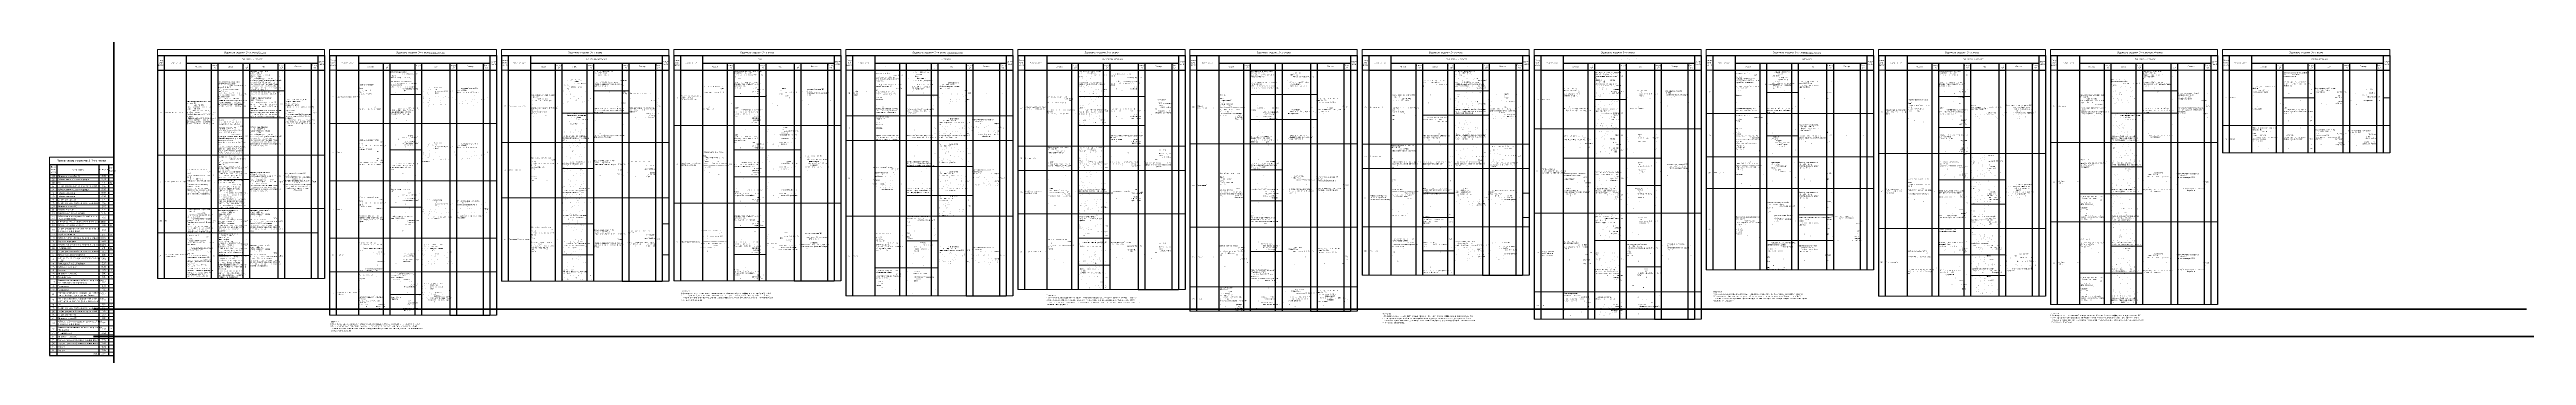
# Model space of a CAD drawing. Header units: millimetres. Extents: x 6718 to 843816, y -257370 to -37438.
# Drawn here: x 151882 to 652711, y -241242 to -179373 of the extents above; entities that cross this region are included whole.
import ezdxf

# ---------------------------------------------------------------- set-up
doc = ezdxf.new("R2010")
doc.units = ezdxf.units.MM
doc.layers.get('0').update_dxf_attribs({"color": 250, "lineweight": 0})
doc.layers.get('Defpoints').update_dxf_attribs({"true_color": 0xe5410b})
doc.layers.add('АР_Кровля', color=186, linetype='Continuous', lineweight=18)
doc.layers.add('АР_Таблица отделки подвал', color=250, linetype='Continuous', lineweight=15)
doc.layers.add('АР_Таблицы', color=164, linetype='Continuous')
doc.styles.add('ISOCPEUR', font='isocpeur.ttf', dxfattribs={"width": 0.7})
doc.styles.add('ISOCPEUR_2', font='isocpeur.ttf', dxfattribs={"width": 0.9, "height": 300})
doc.styles.add('Архитект', font='isocpeur.ttf', dxfattribs={"width": 0.8, "oblique": 8})

# ---------------------------------------------------------------- blocks, each defined once
blk = doc.blocks.new('*T789')
at = {"layer": 'Defpoints', "color": 8, "linetype": 'ByBlock', "lineweight": 0, "ltscale": 20, "transparency": 16777216}
for p, q in [((0, 0), (33797, 0)), ((0, 0), (0, -1200)), ((33797, 0), (33797, -1200)), ((34797, 0), (68595, 0)), ((34797, 0), (34797, -1200)), ((68595, 0), (68595, -1200)), ((69595, 0), (103392, 0)), ((69595, 0), (69595, -1200)), ((103392, 0), (103392, -1200)), ((104392, 0), (138189, 0)), ((104392, 0), (104392, -1200)), ((138189, 0), (138189, -1200)), ((139189, 0), (172987, 0)), ((139189, 0), (139189, -1200)), ((172987, 0), (172987, -1200)), ((173987, 0), (207784, 0)), ((173987, 0), (173987, -1200)), ((207784, 0), (207784, -1200)), ((208784, 0), (242581, 0)), ((208784, 0), (208784, -1200)), ((242581, 0), (242581, -1200)), ((243581, 0), (277379, 0)), ((243581, 0), (243581, -1200)), ((277379, 0), (277379, -1200)), ((278379, 0), (312176, 0)), ((278379, 0), (278379, -1200)), ((312176, 0), (312176, -1200)), ((313176, 0), (346973, 0)), ((313176, 0), (313176, -1200)), ((346973, 0), (346973, -1200)), ((347973, 0), (381771, 0)), ((347973, 0), (347973, -1200)), ((381771, 0), (381771, -1200)), ((382771, 0), (416568, 0)), ((382771, 0), (382771, -1200)), ((416568, 0), (416568, -1200)), ((417568, 0), (451365, 0)), ((417568, 0), (417568, -1200)), ((451365, 0), (451365, -1200))]:
    blk.add_line(p, q, dxfattribs=at)
at = {"layer": 'АР_Таблица отделки подвал', "color": 0, "lineweight": 30, "ltscale": 20, "transparency": 16777216}
for p, q in [((0, -1200), (1350, -1200)), ((34797, -1200), (36147, -1200)), ((69595, -1200), (70945, -1200)), ((104392, -1200), (105742, -1200)), ((139189, -1200), (140539, -1200)), ((173987, -1200), (175337, -1200)), ((208784, -1200), (210134, -1200)), ((243581, -1200), (244931, -1200)), ((278379, -1200), (279729, -1200)), ((313176, -1200), (314526, -1200)), ((347973, -1200), (349323, -1200)), ((382771, -1200), (384121, -1200)), ((417568, -1200), (418918, -1200))]:
    blk.add_line(p, q, dxfattribs=at)
at = {"layer": 'АР_Таблица отделки подвал', "lineweight": 30, "ltscale": 20, "transparency": 16777216}
for p, q in [((0, -1200), (0, -46282)), ((0, -4170), (33797, -4170)), ((1350, -1200), (1350, -46282)), ((5850, -1200), (5850, -46282)), ((10841, -2730), (10841, -46282)), ((12191, -2730), (12191, -46282)), ((17259, -2730), (17259, -46282)), ((18609, -2730), (18609, -46282)), ((24347, -2730), (24347, -46282)), ((25697, -4170), (25697, -46282)), ((31097, -4170), (31097, -46282)), ((32447, -1200), (32447, -46282)), ((33797, -1200), (33797, -46282)), ((34797, -1200), (34797, -53708)), ((36147, -1200), (36147, -53708)), ((40647, -1200), (40647, -53708)), ((45638, -2730), (45638, -53708)), ((46988, -2730), (46988, -53708)), ((52057, -2730), (52057, -53708)), ((53407, -2730), (53407, -53708)), ((59145, -2730), (59145, -53708)), ((60495, -4170), (60495, -53708)), ((65895, -4170), (65895, -53708)), ((67245, -1200), (67245, -53708)), ((68595, -1200), (68595, -53708)), ((69595, -1200), (69595, -46844)), ((70945, -1200), (70945, -46844)), ((75445, -1200), (75445, -46844)), ((80435, -2730), (80435, -46844)), ((81785, -2730), (81785, -46844)), ((86854, -2730), (86854, -46844)), ((88204, -2730), (88204, -46844)), ((93942, -2730), (93942, -46844)), ((95292, -4170), (95292, -46844)), ((100692, -4170), (100692, -46844)), ((102042, -1200), (102042, -46844)), ((103392, -1200), (103392, -46844)), ((104392, -1200), (104392, -46744)), ((105742, -1200), (105742, -46744)), ((110242, -1200), (110242, -46744)), ((115233, -2730), (115233, -46744)), ((116583, -2730), (116583, -46744)), ((121651, -2730), (121651, -46744)), ((123001, -2730), (123001, -46744)), ((128739, -2730), (128739, -46744)), ((130089, -4170), (130089, -46744)), ((135489, -4170), (135489, -46744)), ((136839, -1200), (136839, -46744)), ((138189, -1200), (138189, -46744)), ((139189, -1200), (139189, -49800)), ((140539, -1200), (140539, -49800)), ((145039, -1200), (145039, -49800)), ((150030, -2730), (150030, -49800)), ((151380, -2730), (151380, -49800)), ((156449, -2730), (156449, -49800)), ((157799, -2730), (157799, -49800)), ((163537, -2730), (163537, -49800)), ((164887, -4170), (164887, -49800)), ((170287, -4170), (170287, -49800)), ((171637, -1200), (171637, -49800)), ((172987, -1200), (172987, -49800)), ((173987, -1200), (173987, -48539)), ((175337, -1200), (175337, -48539)), ((179837, -1200), (179837, -48539)), ((184827, -2730), (184827, -48539)), ((186177, -2730), (186177, -48539)), ((191246, -2730), (191246, -48539)), ((192596, -2730), (192596, -48539)), ((198334, -2730), (198334, -48539)), ((199684, -4170), (199684, -48539)), ((205084, -4170), (205084, -48539)), ((206434, -1200), (206434, -48539)), ((207784, -1200), (207784, -48539)), ((208784, -1200), (208784, -52911)), ((210134, -1200), (210134, -52911)), ((214634, -1200), (214634, -52911)), ((219625, -2730), (219625, -52911)), ((220975, -2730), (220975, -52911)), ((226043, -2730), (226043, -52911)), ((227393, -2730), (227393, -52911)), ((233131, -2730), (233131, -52911)), ((234481, -4170), (234481, -52911)), ((239881, -4170), (239881, -52911)), ((241231, -1200), (241231, -52911)), ((242581, -1200), (242581, -52911)), ((243581, -1200), (243581, -45653)), ((244931, -1200), (244931, -45653)), ((249431, -1200), (249431, -45653)), ((254422, -2730), (254422, -45653)), ((255772, -2730), (255772, -45653)), ((260841, -2730), (260841, -45653)), ((262191, -2730), (262191, -45653)), ((267929, -2730), (267929, -45653)), ((269279, -4170), (269279, -45653)), ((274679, -4170), (274679, -45653)), ((276029, -1200), (276029, -45653)), ((277379, -1200), (277379, -45653)), ((278379, -1200), (278379, -54548)), ((279729, -1200), (279729, -54548)), ((284229, -1200), (284229, -54548)), ((289219, -2730), (289219, -54548)), ((290569, -2730), (290569, -54548)), ((295638, -2730), (295638, -54548)), ((296988, -2730), (296988, -54548)), ((302726, -2730), (302726, -54548)), ((304076, -4170), (304076, -54548)), ((309476, -4170), (309476, -54548)), ((310826, -1200), (310826, -54548)), ((312176, -1200), (312176, -54548)), ((313176, -1200), (313176, -44542)), ((314526, -1200), (314526, -44542)), ((319026, -1200), (319026, -44542)), ((324017, -2730), (324017, -44542)), ((325367, -2730), (325367, -44542)), ((330435, -2730), (330435, -44542)), ((331785, -2730), (331785, -44542)), ((337523, -2730), (337523, -44542)), ((338873, -4170), (338873, -44542)), ((344273, -4170), (344273, -44542)), ((345623, -1200), (345623, -44542)), ((346973, -1200), (346973, -44542)), ((347973, -1200), (347973, -49863)), ((349323, -1200), (349323, -49863)), ((353823, -1200), (353823, -49863)), ((358814, -2730), (358814, -49863)), ((360164, -2730), (360164, -49863)), ((365233, -2730), (365233, -49863)), ((366583, -2730), (366583, -49863)), ((372321, -2730), (372321, -49863)), ((373671, -4170), (373671, -49863)), ((379071, -4170), (379071, -49863)), ((380421, -1200), (380421, -49863)), ((381771, -1200), (381771, -49863)), ((382771, -1200), (382771, -51542)), ((384121, -1200), (384121, -51542)), ((388621, -1200), (388621, -51542)), ((393611, -2730), (393611, -51542)), ((394961, -2730), (394961, -51542)), ((400030, -2730), (400030, -51542)), ((401380, -2730), (401380, -51542)), ((407118, -2730), (407118, -51542)), ((408468, -4170), (408468, -51542)), ((413868, -4170), (413868, -51542)), ((415218, -1200), (415218, -51542)), ((416568, -1200), (416568, -51542)), ((417568, -1200), (417568, -20910)), ((418918, -1200), (418918, -20910)), ((423418, -1200), (423418, -20910)), ((428409, -2730), (428409, -20910)), ((429759, -2730), (429759, -20910)), ((434827, -2730), (434827, -20910)), ((436177, -2730), (436177, -20910)), ((441915, -2730), (441915, -20910)), ((443265, -4170), (443265, -20910)), ((448665, -4170), (448665, -20910)), ((450015, -1200), (450015, -20910)), ((451365, -1200), (451365, -20910))]:
    blk.add_line(p, q, dxfattribs=at)
at = {"layer": 'АР_Таблица отделки подвал', "color": 0, "linetype": 'ByBlock', "lineweight": 30, "ltscale": 20, "transparency": 16777216}
for p, q in [((1350, -1200), (33797, -1200)), ((5850, -2730), (32447, -2730)), ((25697, -2730), (25697, -4170)), ((31097, -2730), (31097, -4170)), ((36147, -1200), (68595, -1200)), ((40647, -2730), (67245, -2730)), ((60495, -2730), (60495, -4170)), ((65895, -2730), (65895, -4170)), ((70945, -1200), (103392, -1200)), ((75445, -2730), (102042, -2730)), ((95292, -2730), (95292, -4170)), ((100692, -2730), (100692, -4170)), ((105742, -1200), (138189, -1200)), ((110242, -2730), (136839, -2730)), ((130089, -2730), (130089, -4170)), ((135489, -2730), (135489, -4170)), ((140539, -1200), (172987, -1200)), ((145039, -2730), (171637, -2730)), ((164887, -2730), (164887, -4170)), ((170287, -2730), (170287, -4170)), ((175337, -1200), (207784, -1200)), ((179837, -2730), (206434, -2730)), ((199684, -2730), (199684, -4170)), ((205084, -2730), (205084, -4170)), ((210134, -1200), (242581, -1200)), ((214634, -2730), (241231, -2730)), ((234481, -2730), (234481, -4170)), ((239881, -2730), (239881, -4170)), ((244931, -1200), (277379, -1200)), ((249431, -2730), (276029, -2730)), ((269279, -2730), (269279, -4170)), ((274679, -2730), (274679, -4170)), ((279729, -1200), (312176, -1200)), ((284229, -2730), (310826, -2730)), ((304076, -2730), (304076, -4170)), ((309476, -2730), (309476, -4170)), ((314526, -1200), (346973, -1200)), ((319026, -2730), (345623, -2730)), ((338873, -2730), (338873, -4170)), ((344273, -2730), (344273, -4170)), ((349323, -1200), (381771, -1200)), ((353823, -2730), (380421, -2730)), ((373671, -2730), (373671, -4170)), ((379071, -2730), (379071, -4170)), ((384121, -1200), (416568, -1200)), ((388621, -2730), (415218, -2730)), ((408468, -2730), (408468, -4170)), ((413868, -2730), (413868, -4170)), ((418918, -1200), (451365, -1200)), ((423418, -2730), (450015, -2730)), ((443265, -2730), (443265, -4170)), ((448665, -2730), (448665, -4170))]:
    blk.add_line(p, q, dxfattribs=at)
at = {"layer": 'АР_Таблица отделки подвал', "lineweight": -2, "ltscale": 20, "transparency": 16777216}
for p, q in [((34797, -4170), (59145, -4170)), ((67245, -4170), (68595, -4170)), ((69595, -4170), (93942, -4170)), ((102042, -4170), (103392, -4170)), ((104392, -4170), (128739, -4170)), ((136839, -4170), (138189, -4170)), ((139189, -4170), (163537, -4170)), ((171637, -4170), (172987, -4170)), ((173987, -4170), (198334, -4170)), ((206434, -4170), (207784, -4170)), ((208784, -4170), (233131, -4170)), ((241231, -4170), (242581, -4170)), ((243581, -4170), (267929, -4170)), ((276029, -4170), (277379, -4170)), ((278379, -4170), (302726, -4170)), ((310826, -4170), (312176, -4170)), ((313176, -4170), (337523, -4170)), ((345623, -4170), (346973, -4170)), ((347973, -4170), (381771, -4170)), ((382771, -4170), (416568, -4170)), ((417568, -4170), (451365, -4170)), ((18609, -8347), (24347, -8347)), ((46988, -9097), (53407, -9097)), ((88204, -8347), (93942, -8347)), ((116583, -9472), (123001, -9472)), ((151380, -9218), (157799, -9218)), ((186177, -9472), (198334, -9472)), ((220975, -9097), (233131, -9097)), ((262191, -8347), (267929, -8347)), ((325367, -8722), (331785, -8722)), ((360164, -9472), (366583, -9472)), ((401380, -8347), (408468, -8347)), ((429759, -9750), (436177, -9750)), ((450015, -9750), (451365, -9750)), ((12191, -13812), (24347, -13812)), ((34797, -14979), (59145, -14979)), ((67245, -14979), (68595, -14979)), ((81785, -12900), (93942, -12900)), ((139189, -13418), (163537, -13418)), ((171637, -13418), (172987, -13418)), ((220975, -14146), (233131, -14146)), ((255772, -13256), (267929, -13256)), ((290569, -10102), (296988, -10102)), ((313176, -12922), (337523, -12922)), ((345623, -12922), (346973, -12922)), ((394961, -12900), (408468, -12900)), ((69595, -18781), (93942, -18781)), ((102042, -18781), (103392, -18781)), ((104392, -15354), (128739, -15354)), ((136839, -15354), (138189, -15354)), ((139189, -18368), (163537, -18368)), ((171637, -18368), (172987, -18368)), ((173987, -19531), (198334, -19531)), ((186177, -15354), (198334, -15354)), ((206434, -19531), (207784, -19531)), ((208784, -19058), (233131, -19058)), ((241231, -19058), (242581, -19058)), ((243581, -19138), (267929, -19138)), ((276029, -19138), (277379, -19138)), ((278379, -16035), (302726, -16035)), ((310826, -16035), (312176, -16035)), ((325367, -17475), (331785, -17475)), ((360164, -15746), (366583, -15746)), ((382771, -18781), (416568, -18781)), ((417568, -15330), (451365, -15330)), ((0, -21336), (24347, -21336)), ((32447, -21336), (33797, -21336)), ((46988, -20281), (53407, -20281)), ((81785, -24084), (88204, -24084)), ((116583, -20281), (128739, -20281)), ((151380, -23671), (163537, -23671)), ((173987, -24481), (198334, -24481)), ((206434, -24481), (207784, -24481)), ((220975, -24351), (227393, -24351)), ((243581, -24088), (267929, -24088)), ((276029, -24088), (277379, -24088)), ((284229, -21967), (302726, -21967)), ((313176, -21675), (346973, -21675)), ((347973, -21048), (381771, -21048)), ((394961, -23709), (401380, -23709)), ((417568, -20910), (451365, -20910)), ((12191, -26263), (18609, -26263)), ((34797, -26555), (59145, -26555)), ((67245, -26555), (68595, -26555)), ((69595, -29966), (93942, -29966)), ((102042, -29966), (103392, -29966)), ((116583, -25746), (128739, -25746)), ((151380, -29552), (163537, -29552)), ((186177, -29034), (192596, -29034)), ((255772, -29016), (262191, -29016)), ((276029, -29016), (277379, -29016)), ((296988, -27524), (302726, -27524)), ((313176, -28125), (346973, -28125)), ((360164, -26351), (373671, -26351)), ((388621, -29174), (401380, -29174)), ((0, -32145), (24347, -32145)), ((32447, -32145), (33797, -32145)), ((46988, -31857), (53407, -31857)), ((104392, -31049), (128739, -31049)), ((136839, -31049), (138189, -31049)), ((139189, -33730), (163537, -33730)), ((171637, -33730), (172987, -33730)), ((173987, -33234), (198334, -33234)), ((206434, -33234), (207784, -33234)), ((220975, -30624), (227393, -30624)), ((255772, -33943), (262191, -33943)), ((276029, -33943), (277379, -33943)), ((278379, -33082), (302726, -33082)), ((310826, -33082), (312176, -33082)), ((331785, -33427), (338873, -33427)), ((366583, -31278), (373671, -31278)), ((382771, -34851), (416568, -34851)), ((0, -37072), (24347, -37072)), ((34797, -38131), (59145, -38131)), ((67245, -38131), (68595, -38131)), ((81785, -35268), (88204, -35268)), ((102042, -35268), (103392, -35268)), ((116583, -35976), (121651, -35976)), ((151380, -38657), (157799, -38657)), ((186177, -38161), (192596, -38161)), ((208784, -35926), (233131, -35926)), ((241231, -35926), (242581, -35926)), ((243581, -35826), (267929, -35826)), ((276029, -35826), (277379, -35826)), ((290569, -38639), (302726, -38639)), ((325367, -38610), (338873, -38610)), ((347973, -36206), (381771, -36206)), ((394961, -39779), (401380, -39779)), ((12191, -41625), (18609, -41625)), ((34797, -44956), (59145, -44956)), ((67245, -44956), (68595, -44956)), ((81785, -41541), (88204, -41541)), ((102042, -41541), (103392, -41541)), ((116583, -41441), (121651, -41441)), ((145039, -44122), (157799, -44122)), ((186177, -43626), (192596, -43626)), ((220975, -40854), (227393, -40854)), ((255772, -40740), (262191, -40740)), ((296988, -43942), (302726, -43942)), ((313176, -44542), (346973, -44542)), ((360164, -41508), (373671, -41508)), ((0, -46282), (24347, -46282)), ((32447, -46282), (33797, -46282)), ((46988, -49508), (53407, -49508)), ((69595, -46844), (93942, -46844)), ((102042, -46844), (103392, -46844)), ((104392, -46744), (128739, -46744)), ((136839, -46744), (138189, -46744)), ((139189, -49800), (163537, -49800)), ((171637, -49800), (172987, -49800)), ((173987, -48539), (198334, -48539)), ((206434, -48539), (207784, -48539)), ((208784, -47961), (233131, -47961)), ((241231, -47961), (242581, -47961)), ((243581, -45653), (267929, -45653)), ((276029, -45653), (277379, -45653)), ((278379, -48990), (302726, -48990)), ((310826, -48990), (312176, -48990)), ((347973, -49863), (381771, -49863)), ((366583, -45686), (373671, -45686)), ((388621, -45244), (401380, -45244)), ((34797, -53708), (59145, -53708)), ((67245, -53708), (68595, -53708)), ((208784, -52911), (233131, -52911)), ((241231, -52911), (242581, -52911)), ((278379, -54548), (302726, -54548)), ((310826, -54548), (312176, -54548)), ((382771, -51542), (416568, -51542))]:
    blk.add_line(p, q, dxfattribs=at)
at = {"layer": 'АР_Таблица отделки подвал', "ltscale": 20, "transparency": 16777216}
for p, q in [((59145, -4170), (67245, -4170)), ((93942, -4170), (102042, -4170)), ((128739, -4170), (136839, -4170)), ((163537, -4170), (171637, -4170)), ((198334, -4170), (206434, -4170)), ((233131, -4170), (241231, -4170)), ((267929, -4170), (276029, -4170)), ((302726, -4170), (310826, -4170)), ((337523, -4170), (345623, -4170)), ((24347, -8347), (25697, -8347)), ((93942, -8347), (95292, -8347)), ((198334, -9472), (199684, -9472)), ((233131, -9097), (234481, -9097)), ((267929, -8347), (269279, -8347)), ((24347, -13812), (25697, -13812)), ((59145, -14979), (67245, -14979)), ((93942, -12900), (95292, -12900)), ((163537, -13418), (171637, -13418)), ((233131, -14146), (234481, -14146)), ((267929, -13256), (269279, -13256)), ((337523, -12922), (345623, -12922)), ((93942, -18781), (102042, -18781)), ((128739, -15354), (136839, -15354)), ((163537, -18368), (171637, -18368)), ((198334, -15354), (199684, -15354)), ((198334, -19531), (206434, -19531)), ((233131, -19058), (241231, -19058)), ((267929, -19138), (276029, -19138)), ((302726, -16035), (310826, -16035)), ((24347, -21336), (32447, -21336)), ((128739, -20281), (130089, -20281)), ((163537, -23671), (164887, -23671)), ((198334, -24481), (206434, -24481)), ((267929, -24088), (276029, -24088)), ((302726, -21967), (304076, -21967)), ((59145, -26555), (67245, -26555)), ((93942, -29966), (102042, -29966)), ((128739, -25746), (130089, -25746)), ((163537, -29552), (164887, -29552)), ((302726, -27524), (304076, -27524)), ((24347, -32145), (32447, -32145)), ((128739, -31049), (136839, -31049)), ((163537, -33730), (171637, -33730)), ((198334, -33234), (206434, -33234)), ((302726, -33082), (310826, -33082)), ((24347, -37072), (32447, -37072)), ((59145, -38131), (67245, -38131)), ((121651, -35976), (123001, -35976)), ((233131, -35926), (241231, -35926)), ((267929, -35826), (276029, -35826)), ((302726, -38639), (304076, -38639)), ((59145, -44956), (67245, -44956)), ((121651, -41441), (123001, -41441)), ((302726, -43942), (304076, -43942)), ((24347, -46282), (32447, -46282)), ((93942, -46844), (102042, -46844)), ((128739, -46744), (136839, -46744)), ((163537, -49800), (171637, -49800)), ((198334, -48539), (206434, -48539)), ((233131, -47961), (241231, -47961)), ((267929, -45653), (276029, -45653)), ((302726, -48990), (310826, -48990)), ((59145, -53708), (67245, -53708)), ((233131, -52911), (241231, -52911)), ((302726, -54548), (310826, -54548))]:
    blk.add_line(p, q, dxfattribs=at)
for s, insert, char_height, width, attachment_point, style in [('Номер поме- щения', (675, -2685), 270, 1260, 5, 'Архитект'), ('Наименование', (3600, -2685), 270, 4410, 5, 'Архитект'), ('Потолок', (8345, -3450), 270, 4900.69, 5, 'Архитект'), ('Площадь,  м2', (11516, -3450), 270, 1260, 5, 'Архитект'), ('Ведомость отделки 3-го этажа', (16899, -600), 360, 33707.33, 5, 'Архитект'), ('Стены', (14725, -3450), 270, 4978.69, 5, 'Архитект'), ('Площадь,  м2', (17934, -3450), 270, 1260, 5, 'Архитект'), ('Вид отделки интерьеров', (19149, -1965), 270, 26507.33, 5, 'Архитект'), ('{\\C64;Керамогранит крупноформатный:                      • размер: 600х600х9 мм;\\P• обработка поверхности: матовая;\\P• цвет "под камень";                             • коэф. противоскольжения: не ниже R9.\\PТипа Kerama Marazzi Про лаймстоун серый светлый натуральный DD641020R или эквивалент.\\P* ссылка на модель носит рекоменда- тельный характер и определяет внешний вид (форма, цвет, текстура, фактура) и качественные характеристики материала или оборудования.}', (18654, -6259), 225, 5647.96, 4, 'ISOCPEUR'), ('Пол', (21478, -3450), 270, 5647.96, 5, 'Архитект'), ('Площадь,  м2', (25022, -3450), 270, 1260, 5, 'Архитект'), ('Плинтус', (28397, -3450), 270, 5310, 5, 'Архитект'), ('Длина, м.п.', (31772, -3450), 270, 1260, 5, 'Архитект'), ('Приме- чание', (33122, -2685), 270, 1260, 5, 'Архитект'), ('Номер поме- щения', (35472, -2685), 270, 1260, 5, 'Архитект'), ('Наименование', (38397, -2685), 270, 4410, 5, 'Архитект'), ('Потолок', (43143, -3450), 270, 4900.69, 5, 'Архитект'), ('Площадь,  м2', (46313, -3450), 270, 1260, 5, 'Архитект'), ('{\\C3;Краска водно-дисперсионная с добав. противопоплесневых добавок:                                        • класс пож.опас. не хуже Г1, В1, Д2, Т2;\\P• обработка поверхности: матовая;\\P• цвет: RAL 9010;                                 • улучшенная ц.п. штукатурка по сетке, шпаклевка, гладкий стеклохолст, финишная шпаклевка в 2 слоя.\\PBravo class Profi FW-55 или эквивалент.\\P* ссылка на модель носит рекоменд. характер и опред. внешний вид (форма, цвет, текстура, фактура) и кач-ные хар-ки материала или оборудования.}', (47033, -6634), 225, 4978.69, 4, 'ISOCPEUR'), ('Ведомость отделки 3-го этажа', (51696, -600), 360, 33707.33, 5, 'Архитект'), ('Стены', (49522, -3450), 270, 4978.69, 5, 'Архитект'), ('Площадь,  м2', (52732, -3450), 270, 1260, 5, 'Архитект'), ('Вид отделки интерьеров', (53946, -1965), 270, 26507.33, 5, 'Архитект'), ('Пол', (56276, -3450), 270, 5647.96, 5, 'Архитект'), ('Площадь,  м2', (59820, -3450), 270, 1260, 5, 'Архитект'), ('Плинтус', (63195, -3450), 270, 5310, 5, 'Архитект'), ('Длина, м.п.', (66570, -3450), 270, 1260, 5, 'Архитект'), ('Приме- чание', (67920, -2685), 270, 1260, 5, 'Архитект'), ('Номер поме- щения', (70270, -2685), 270, 1260, 5, 'Архитект'), ('Наименование', (73195, -2685), 270, 4410, 5, 'Архитект'), ('Потолок', (77940, -3450), 270, 4900.69, 5, 'Архитект'), ('Площадь,  м2', (81110, -3450), 270, 1260, 5, 'Архитект'), ('Ведомость отделки 3-го этажа', (86493, -600), 360, 33707.33, 5, 'Архитект'), ('Стены', (84320, -3450), 270, 4978.69, 5, 'Архитект'), ('Площадь,  м2', (87529, -3450), 270, 1260, 5, 'Архитект'), ('Вид отделки интерьеров', (88743, -1965), 270, 26507.33, 5, 'Архитект'), ('{\\C64;Керамогранит крупноформатный:                      • размер: 600х600х9 мм;\\P• обработка поверхности: матовая;\\P• цвет "под камень";                             • коэф. противоскольжения: не ниже R9.\\PТипа Kerama Marazzi Про лаймстоун серый светлый натуральный DD641020R или эквивалент.\\P* ссылка на модель носит рекоменда- тельный характер и определяет внешний вид (форма, цвет, текстура, фактура) и качественные характеристики материала или оборудования.}', (88249, -6259), 225, 5647.96, 4, 'ISOCPEUR'), ('Пол', (91073, -3450), 270, 5647.96, 5, 'Архитект'), ('Площадь,  м2', (94617, -3450), 270, 1260, 5, 'Архитект'), ('Плинтус', (97992, -3450), 270, 5310, 5, 'Архитект'), ('Длина, м.п.', (101367, -3450), 270, 1260, 5, 'Архитект'), ('Приме- чание', (102717, -2685), 270, 1260, 5, 'Архитект'), ('Номер поме- щения', (105067, -2685), 270, 1260, 5, 'Архитект'), ('Наименование', (107992, -2685), 270, 4410, 5, 'Архитект'), ('Потолок', (112737, -3450), 270, 4900.69, 5, 'Архитект'), ('Площадь,  м2', (115908, -3450), 270, 1260, 5, 'Архитект'), ('{\\C3;Краска водно-дисперсионная с добавле- нием противопоплесневых добавок:                      • класс пожарной опасности не хуже Г1, В1, Д2, Т2;\\P• обработка поверхности: матовая;\\P• цвет: RAL 9010;                                 • улучшенная ц.п. штукатурка по сетке, шпаклевка, гладкий стеклохолст, финишная шпаклевка в 2 слоя.\\PТипа Bravo class Profi FW-55 или экв.\\P* ссылка на модель носит рекоменд. характер и опред. внешний вид (форма, цвет, текстура, фактура) и кач-ые хар-ки материала или оборудования.}', (116628, -6821), 225, 4978.69, 4, 'ISOCPEUR'), ('Ведомость отделки 3-го этажа', (121291, -600), 360, 33707.33, 5, 'Архитект'), ('Стены', (119117, -3450), 270, 4978.69, 5, 'Архитект'), ('Площадь,  м2', (122326, -3450), 270, 1260, 5, 'Архитект'), ('Вид отделки интерьеров', (123541, -1965), 270, 26507.33, 5, 'Архитект'), ('Пол', (125870, -3450), 270, 5647.96, 5, 'Архитект'), ('Площадь,  м2', (129414, -3450), 270, 1260, 5, 'Архитект'), ('Плинтус', (132789, -3450), 270, 5310, 5, 'Архитект'), ('Длина, м.п.', (136164, -3450), 270, 1260, 5, 'Архитект'), ('Приме- чание', (137514, -2685), 270, 1260, 5, 'Архитект'), ('Номер поме- щения', (139864, -2685), 270, 1260, 5, 'Архитект'), ('Наименование', (142789, -2685), 270, 4410, 5, 'Архитект'), ('{\\Q8;\\W0.8;\\C240;Грильято типа GL15:                                            • цвет: белый;\\P• размер ячейки: 50х50 мм.\\PТипа Грильято Албес GL50-75 Sh или эквивалент.    ---------------------------------------      Водно-дисперсионная негорючая окраска (негорючая НГ):                                             • цвет: RAL 9011;\\P• класс пожарной опасности строительных материалов: КМ0;                             • подготовка бетонной поверхности, шпаклевка, грунтовка.\\PBravo class profi FW-55 или эквивалент.\\P* ссылка на модель носит рекоменд. характер и определяет внешний вид (форма, цвет, текстура, фактура) и качественные характеристики материала или оборудования.}', (145264, -8794), 225, 4540.69, 4, 'ISOCPEUR'), ('Потолок', (147535, -3450), 270, 4900.69, 5, 'Архитект'), ('Площадь,  м2', (150705, -3450), 270, 1260, 5, 'Архитект'), ('{\\C155;Керамогранит крупноформатный:                      • размер: 600х600х9 мм;\\P• поверхность: матовая;\\P• цвет: "под бетон";                            • раскладка: без смещения;                          • улучшенная ц.п. штукатурка по сетке.\\PKerama Marazzi Фондамента пепельный светлый DL600720R или эквивалент.\\P* ссылка на модель носит рекоменд. характер и опред. внешний вид (форма, цвет, текстура, фактура) и кач-ые хар-ки материала или оборудования.}', (151425, -6694), 250, 4978.69, 4, 'ISOCPEUR'), ('Ведомость отделки 3-го этажа', (156088, -600), 360, 33707.33, 5, 'Архитект'), ('Стены', (153914, -3450), 270, 4978.69, 5, 'Архитект'), ('Площадь,  м2', (157124, -3450), 270, 1260, 5, 'Архитект'), ('Вид отделки интерьеров', (158338, -1965), 270, 26507.33, 5, 'Архитект'), ('Пол', (160668, -3450), 270, 5647.96, 5, 'Архитект'), ('Площадь,  м2', (164212, -3450), 270, 1260, 5, 'Архитект'), ('Плинтус', (167587, -3450), 270, 5310, 5, 'Архитект'), ('Длина, м.п.', (170962, -3450), 270, 1260, 5, 'Архитект'), ('Приме- чание', (172312, -2685), 270, 1260, 5, 'Архитект'), ('Номер поме- щения', (174662, -2685), 270, 1260, 5, 'Архитект'), ('Наименование', (177587, -2685), 270, 4410, 5, 'Архитект'), ('Потолок', (182332, -3450), 270, 4900.69, 5, 'Архитект'), ('Площадь,  м2', (185502, -3450), 270, 1260, 5, 'Архитект'), ('{\\C3;Краска водно-дисперсионная с добав. противопоплесневых добавок:                                        • класс пожарной опасности не хуже Г1, В1, Д2, Т2;\\P• обработка поверхности: матовая;\\P• цвет: RAL 9010;                                 • улучшенная ц.п. штукатурка по сетке, шпаклевка, гладкий стеклохолст, финишная шпаклевка в 2 слоя.\\PBravo class Profi FW-55 или эквивалент.\\P* ссылка на модель носит рекоменда- тельный характер и определяет внешний вид (форма, цвет, текстура, фактура) и качественные характеристики материала или оборудования.}', (186222, -6821), 225, 4978.69, 4, 'ISOCPEUR'), ('Ведомость отделки 3-го этажа', (190885, -600), 360, 33707.33, 5, 'Архитект'), ('Стены', (188712, -3450), 270, 4978.69, 5, 'Архитект'), ('Площадь,  м2', (191921, -3450), 270, 1260, 5, 'Архитект'), ('Вид отделки интерьеров', (193135, -1965), 270, 26507.33, 5, 'Архитект'), ('{\\C41;Кварц-виниловая дизайн плитка:                      • размер: 500х500х2.55 мм;\\P• класс пожарной опасности не хуже В2, РП1, Д2, Т2;\\P• цвет "серый бетон с отпечатками";                             • коэф. противоскольжения: не ниже R10.\\PТипа Forbo Effekta professional 8121 Slit imprint concrete Pro или эквивалент.\\P* ссылка на модель носит рекоменда- тельный характер и определяет внешний вид (форма, цвет, текстура, фактура) и качественные характеристики материала или оборудования.}', (192641, -6821), 225, 5647.96, 4, 'ISOCPEUR'), ('Пол', (195465, -3450), 270, 5647.96, 5, 'Архитект'), ('Площадь,  м2', (199009, -3450), 270, 1260, 5, 'Архитект'), ('Плинтус', (202384, -3450), 270, 5310, 5, 'Архитект'), ('Длина, м.п.', (205759, -3450), 270, 1260, 5, 'Архитект'), ('Приме- чание', (207109, -2685), 270, 1260, 5, 'Архитект'), ('Номер поме- щения', (209459, -2685), 270, 1260, 5, 'Архитект'), ('Наименование', (212384, -2685), 270, 4410, 5, 'Архитект'), ('Потолок', (217129, -3450), 270, 4900.69, 5, 'Архитект'), ('Площадь,  м2', (220300, -3450), 270, 1260, 5, 'Архитект'), ('{\\C3;Краска водно-дисперсионная с добав. противопоплесневых добавок:                      • класс пож. опас. не хуже Г1, В1, Д2, Т2;\\P• обработка поверхности: матовая;\\P• цвет: RAL 9010;                                 • улучшенная ц.п. штукатурка по сетке, шпаклевка, гладкий стеклохолст, финишная шпаклевка в 2 слоя.\\PBravo class Profi FW-55 или эквивалент.\\P* ссылка на модель носит рекоменд. характер и опред. внешний вид (форма, цвет, текстура, фактура) и качественные хар-ки материала или оборудования.}', (220984, -6634), 225, 5050.69, 4, 'ISOCPEUR'), ('Ведомость отделки 3-го этажа', (225683, -600), 360, 33707.33, 5, 'Архитект'), ('Стены', (223509, -3450), 270, 4978.69, 5, 'Архитект'), ('Площадь,  м2', (226718, -3450), 270, 1260, 5, 'Архитект'), ('Вид отделки интерьеров', (227933, -1965), 270, 26507.33, 5, 'Архитект'), ('{\\C41;Кварц-виниловая дизайн плитка:                      • размер: 500х500х2.55 мм;\\P• класс пожарной опасности не хуже В2, РП1, Д2, Т2;\\P• цвет "серый бетон с отпечатками";                             • коэф. противоскольжения: не ниже R10.\\PТипа Forbo Effekta professional 8121 Slit imprint concrete Pro или эквивалент.\\P* ссылка на модель носит рекоменда- тельный характер и определяет внешний вид (форма, цвет, текстура, фактура) и качественные характеристики материала или оборудования.}', (227438, -6634), 225, 5647.96, 4, 'ISOCPEUR'), ('Пол', (230262, -3450), 270, 5647.96, 5, 'Архитект'), ('Площадь,  м2', (233806, -3450), 270, 1260, 5, 'Архитект'), ('Плинтус', (237181, -3450), 270, 5310, 5, 'Архитект'), ('Длина, м.п.', (240556, -3450), 270, 1260, 5, 'Архитект'), ('Приме- чание', (241906, -2685), 270, 1260, 5, 'Архитект'), ('Номер поме- щения', (244256, -2685), 270, 1260, 5, 'Архитект'), ('Наименование', (247181, -2685), 270, 4410, 5, 'Архитект'), ('Потолок', (251927, -3450), 270, 4900.69, 5, 'Архитект'), ('Площадь,  м2', (255097, -3450), 270, 1260, 5, 'Архитект'), ('Ведомость отделки 3-го этажа', (260480, -600), 360, 33707.33, 5, 'Архитект'), ('Стены', (258306, -3450), 270, 4978.69, 5, 'Архитект'), ('Площадь,  м2', (261516, -3450), 270, 1260, 5, 'Архитект'), ('Вид отделки интерьеров', (262730, -1965), 270, 26507.33, 5, 'Архитект'), ('{\\C64;Керамогранит крупноформатный:                      • размер: 600х600х9 мм;\\P• обработка поверхности: матовая;\\P• цвет "под камень";                             • коэф. противоскольжения: не ниже R9.\\PТипа Kerama Marazzi Про лаймстоун серый светлый натуральный DD641020R или эквивалент.\\P* ссылка на модель носит рекоменда- тельный характер и определяет внешний вид (форма, цвет, текстура, фактура) и качественные характеристики материала или оборудования.}', (262416, -6259), 225, 5287.96, 4, 'ISOCPEUR'), ('Пол', (265060, -3450), 270, 5647.96, 5, 'Архитект'), ('Площадь,  м2', (268604, -3450), 270, 1260, 5, 'Архитект'), ('Плинтус', (271979, -3450), 270, 5310, 5, 'Архитект'), ('Длина, м.п.', (275354, -3450), 270, 1260, 5, 'Архитект'), ('Приме- чание', (276704, -2685), 270, 1260, 5, 'Архитект'), ('Номер поме- щения', (279054, -2685), 270, 1260, 5, 'Архитект'), ('Наименование', (281979, -2685), 270, 4410, 5, 'Архитект'), ('Потолок', (286724, -3450), 270, 4900.69, 5, 'Архитект'), ('Площадь,  м2', (289894, -3450), 270, 1260, 5, 'Архитект'), ('{\\C3;Краска водно-дисперсионная с добавлением противопоплесневых добавок:                      • класс пожарной опасности не хуже Г1, В1, Д2, Т2;\\P• обработка поверхности: матовая;\\P• цвет: RAL 9010;                                 • улучшенная ц.п. штукатурка по сетке, шпаклевка, гладкий стеклохолст, финишная шпаклевка в 2 слоя.\\PBravo class Profi FW-55 или эквивалент.\\P* ссылка на модель носит рекоменд. характер и опред. внешний вид (форма, цвет, текстура, фактура) и качественные хар-ки материала или оборудования.}', (290614, -7136), 225, 4978.69, 4, 'ISOCPEUR'), ('Ведомость отделки 3-го этажа', (295277, -600), 360, 33707.33, 5, 'Архитект'), ('Стены', (293104, -3450), 270, 4978.69, 5, 'Архитект'), ('Площадь,  м2', (296313, -3450), 270, 1260, 5, 'Архитект'), ('Вид отделки интерьеров', (297527, -1965), 270, 26507.33, 5, 'Архитект'), ('Пол', (299857, -3450), 270, 5647.96, 5, 'Архитект'), ('Площадь,  м2', (303401, -3450), 270, 1260, 5, 'Архитект'), ('Плинтус', (306776, -3450), 270, 5310, 5, 'Архитект'), ('Длина, м.п.', (310151, -3450), 270, 1260, 5, 'Архитект'), ('Приме- чание', (311501, -2685), 270, 1260, 5, 'Архитект'), ('Номер поме- щения', (313851, -2685), 270, 1260, 5, 'Архитект'), ('Наименование', (316776, -2685), 270, 4410, 5, 'Архитект'), ('{\\Q8;\\W0.8;\\C30;Грильято типа GL15:                                            • цвет: черный;\\P• размер ячейки: 50х50 мм.\\PТипа Грильято Албес GL50-75 Sh черный или эквивалент.    ---------------------------------------Водно-дисперсионная негорючая окраска (негорючая НГ):                                             • цвет: RAL 9011;\\P• класс пожарной опасности строительных материалов: КМ0;                             • подготовка бетонной поверхности, шпаклевка, грунтовка.\\PBravo class profi FW-55 или эквивалент.\\P* ссылка на модель носит рекоменд. характер и определяет внешний вид (форма, цвет, текстура, фактура) и качественные характеристики материала или оборудования.}', (319251, -8546), 225, 4540.69, 4, 'ISOCPEUR'), ('Потолок', (321521, -3450), 270, 4900.69, 5, 'Архитект'), ('Площадь,  м2', (324692, -3450), 270, 1260, 5, 'Архитект'), ('{\\Q8;\\W0.8;\\C155;Керамогранит крупноформатный:                      • размер: 600х600х9 мм;\\P• поверхность: матовая;\\P• цвет: "под бетон";                           • раскладка: без смещения;                             • улучшенная ц.п. штукатурка по сетке.\\PKerama Marazzi Фондамента пепельный светлый DL600720R или эквивалент.\\P* ссылка на модель носит рекоменд. характер и опред. внешний вид (форма, цвет, текстура, фактура) и кач-ые хар-ки материала или оборудования.}', (325412, -6446), 225, 4978.69, 4, 'ISOCPEUR'), ('Ведомость отделки 3-го этажа', (330075, -600), 360, 33707.33, 5, 'Архитект'), ('Стены', (327901, -3450), 270, 4978.69, 5, 'Архитект'), ('Площадь,  м2', (331110, -3450), 270, 1260, 5, 'Архитект'), ('Вид отделки интерьеров', (332325, -1965), 270, 26507.33, 5, 'Архитект'), ('Пол', (334654, -3450), 270, 5647.96, 5, 'Архитект'), ('Площадь,  м2', (338198, -3450), 270, 1260, 5, 'Архитект'), ('Плинтус', (341573, -3450), 270, 5310, 5, 'Архитект'), ('Длина, м.п.', (344948, -3450), 270, 1260, 5, 'Архитект'), ('Приме- чание', (346298, -2685), 270, 1260, 5, 'Архитект'), ('Номер поме- щения', (348648, -2685), 270, 1260, 5, 'Архитект'), ('Наименование', (351573, -2685), 270, 4410, 5, 'Архитект'), ('Потолок', (356319, -3450), 270, 4900.69, 5, 'Архитект'), ('Площадь,  м2', (359489, -3450), 270, 1260, 5, 'Архитект'), ('{\\C3;Краска водно-дисперсионная с добав. противопоплесневых добавок:                      • класс пожарной опасности не хуже Г1, В1, Д2, Т2;\\P• обработка поверхности: матовая;\\P• цвет: RAL 9010;                                 • улучшенная ц.п. штукатурка по сетке, шпаклевка, гладкий стеклохолст, финишная шпаклевка в 2 слоя.\\PBravo class Profi FW-55 или эквивалент.\\P* ссылка на модель носит рекоменда- тельный характер и определяет внешний вид (форма, цвет, текстура, фактура) и качественные характеристики материала или оборудования.}', (360209, -6821), 225, 4978.69, 4, 'ISOCPEUR'), ('Ведомость отделки 3-го этажа', (364872, -600), 360, 33707.33, 5, 'Архитект'), ('Стены', (362698, -3450), 270, 4978.69, 5, 'Архитект'), ('Площадь,  м2', (365908, -3450), 270, 1260, 5, 'Архитект'), ('Вид отделки интерьеров', (367122, -1965), 270, 26507.33, 5, 'Архитект'), ('94,7900', (366538, -4215), 225, 1260, 3, 'ISOCPEUR'), ('Пол', (369452, -3450), 270, 5647.96, 5, 'Архитект'), ('Площадь,  м2', (372996, -3450), 270, 1260, 5, 'Архитект'), ('Плинтус', (376371, -3450), 270, 5310, 5, 'Архитект'), ('Длина, м.п.', (379746, -3450), 270, 1260, 5, 'Архитект'), ('Приме- чание', (381096, -2685), 270, 1260, 5, 'Архитект'), ('Номер поме- щения', (383446, -2685), 270, 1260, 5, 'Архитект'), ('Наименование', (386371, -2685), 270, 4410, 5, 'Архитект'), ('Потолок', (391116, -3450), 270, 4900.69, 5, 'Архитект'), ('Площадь,  м2', (394286, -3450), 270, 1260, 5, 'Архитект'), ('Ведомость отделки 3-го этажа', (399669, -600), 360, 33707.33, 5, 'Архитект'), ('Стены', (397496, -3450), 270, 4978.69, 5, 'Архитект'), ('Площадь,  м2', (400705, -3450), 270, 1260, 5, 'Архитект'), ('Вид отделки интерьеров', (401919, -1965), 270, 26507.33, 5, 'Архитект'), ('{\\C64;Керамогранит крупноформатный:                      • размер: 600х600х9 мм;\\P• обработка поверхности: матовая;\\P• цвет "под камень";                             • коэф. противоскольжения: не ниже R9.\\PТипа Kerama Marazzi Про лаймстоун серый светлый натуральный DD641020R или эквивалент.\\P* ссылка на модель носит рекоменда- тельный характер и определяет внешний вид (форма, цвет, текстура, фактура) и качественные характеристики материала или оборудования.}', (401425, -6259), 225, 5647.96, 4, 'ISOCPEUR'), ('Пол', (404249, -3450), 270, 5647.96, 5, 'Архитект'), ('Площадь,  м2', (407793, -3450), 270, 1260, 5, 'Архитект'), ('Плинтус', (411168, -3450), 270, 5310, 5, 'Архитект'), ('Длина, м.п.', (414543, -3450), 270, 1260, 5, 'Архитект'), ('Приме- чание', (415893, -2685), 270, 1260, 5, 'Архитект'), ('Номер поме- щения', (418243, -2685), 270, 1260, 5, 'Архитект'), ('Наименование', (421168, -2685), 270, 4410, 5, 'Архитект'), ('Потолок', (425913, -3450), 270, 4900.69, 5, 'Архитект'), ('Площадь,  м2', (429084, -3450), 270, 1260, 5, 'Архитект'), ('{\\C3;Краска водно-дисперсионная с добавлением противопоплесневых добавок:                      • класс пож. опас. не хуже Г1, В1, Д2, Т2;\\P• обработка поверхности: матовая;\\P• цвет: RAL 9010;                                 • улучшенная ц.п. штукатурка по сетке, шпаклевка, гладкий стеклохолст, финишная шпаклевка в 2 слоя.\\PBravo class Profi FW-55 или эквивалент.\\P* ссылка на модель носит рекоменд. характер и опред. внешний вид (форма, цвет, текстура, фактура) и качественные хар-ки материала или оборудования.}', (429804, -6960), 225, 4978.69, 4, 'ISOCPEUR'), ('Ведомость отделки 3-го этажа', (434467, -600), 360, 33707.33, 5, 'Архитект'), ('Стены', (432293, -3450), 270, 4978.69, 5, 'Архитект'), ('Площадь,  м2', (435502, -3450), 270, 1260, 5, 'Архитект'), ('Вид отделки интерьеров', (436717, -1965), 270, 26507.33, 5, 'Архитект'), ('Пол', (439046, -3450), 270, 5647.96, 5, 'Архитект'), ('Площадь,  м2', (442590, -3450), 270, 1260, 5, 'Архитект'), ('Плинтус', (445965, -3450), 270, 5310, 5, 'Архитект'), ('Длина, м.п.', (449340, -3450), 270, 1260, 5, 'Архитект'), ('Приме- чание', (450690, -2685), 270, 1260, 5, 'Архитект'), ('{\\C3;Краска водно-дисперсионная с добав. противопоплесневых добавок:                                        • класс пожарной опасности не хуже Г1, В1, Д2, Т2;\\P• обработка поверхности: матовая;\\P• цвет: RAL 9010;                                 • улучшенная ц.п. штукатурка по сетке, шпаклевка, гладкий стеклохолст, финишная шпаклевка в 2 слоя.\\PBravo class Profi FW-55 или эквивалент.\\P* ссылка на модель носит рекоменда- тельный характер и определяет внешний вид (форма, цвет, текстура, фактура) и качественные характеристики материала или оборудования.}', (12236, -8991), 225, 4978.69, 4, 'ISOCPEUR'), ('83,77', (17934, -8991), 225, 1260, 5, 'ISOCPEUR'), ('{\\C60;Ступень завальцованная с противоскользящей насечкой керамогранитная: • размер: 600х300х9 мм;\\P• обработка поверхности: матовая;\\P• цвет "под камень";                             • коэф. противоскольжения: не ниже R9.\\PТипа Kerama Marazzi Про лаймстоун серый светлый натуральный DD205320R\\\\GR или эквивалент.\\P* ссылка на модель носит рекоменда- тельный характер и определяет внешний вид (форма, цвет, текстура, фактура) и качественные характеристики материала или оборудования.}', (18654, -11080), 250, 5647.96, 4, 'ISOCPEUR'), ('14.96', (25022, -6259), 225, 900, 5, 'ISOCPEUR'), ('{\\C64;Плинтус керамогранитный для ЛК             • материал: керамогранит;\\P• цвет: "под камень";\\P• поверхность: матовая;                         • коэффициент противоскольжения: не ниже R9;                                                 • формат: 95х600мм;                            • толщина: 9мм.\\PТипа Kerama Marazzi Про Лаймстоун серый светлый натуральный DD205320R\\\\3BT* или эквивалент.\\P* ссылка на модель носит рекоменд. характер и опред. внешний вид (форма, цвет, текстура, фактура) и качественные хар-ки материала или оборудования. }', (25922, -12753), 225, 4950, 4, 'ISOCPEUR'), ('305', (35472, -9574), 225, 900, 5, 'ISOCPEUR'), ('{\\Q0;\\W0.7;Кабинет русского языка и литературы}', (36372, -9574), 225, 4050, 4, 'ISOCPEUR'), ('{\\C74;Кассетный акустический потолок:                                             • цвет: белый;                                         • класс пожарной опасности не хуже Г1, В1, Д2, Т2;\\P• размер: 1200х600х20 мм.\\PТипа Ecophon Фокус А или эквивалент.    --------------------------------------- Подготовка бетонной поверхности, шпаклевка, грунтовка.\\P* ссылка на модель носит рекоменд. характер и опред. внешний вид (форма, цвет, текстура, фактура) и качественные хар-ки материала или оборудования.}', (40872, -9574), 225, 4540.69, 4, 'ISOCPEUR'), ('58.68', (46313, -9574), 225, 900, 5, 'ISOCPEUR'), ('{\\C41;Краска водно-дисперсионная с добав. противопоплесневых добавок:                                      • класс пожарной опасности не хуже Г1,В1,Д2,Т2;\\P• обработка поверхности: матовая;\\P• цвет: RAL \\fISOCPEUR|b1|i0|c204|p34;\\C7;100 60 30\\fISOCPEUR|b0|i0|c204|p34;\\C41;;                                 • улучшенная ц.п. штукатурка по сетке, шпаклевка, гладкий стеклохолст, финишная шпаклевка в 2 слоя.\\PBravo class Profi FW-55 или эквивалент.\\P* ссылка на модель носит рекоменд. характер и опред. внешний вид (форма, цвет, текстура, фактура) и кач-ые хар-ки материала или оборудования.}', (47033, -12038), 250, 4978.69, 4, 'ISOCPEUR'), ('76,62', (52732, -6634), 225, 1260, 5, 'ISOCPEUR'), ('{\\C34;Кварц-виниловая дизайн плитка:                      • размер: 500х500х2.55 мм;\\P• класс пожарной опасности не хуже В2, РП1, Д2, Т2;\\P• цвет "натуральный бетон";                             • коэф. противоскольжения: не ниже R10.\\PТипа Forbo Effekta professional 8061 T Natural concrete pro или эквивалент.\\P* ссылка на модель носит рекоменда- тельный характер и определяет внешний вид (форма, цвет, текстура, фактура) и качественные характеристики материала или оборудования.}', (53452, -9574), 225, 5647.96, 4, 'ISOCPEUR'), ('58.68', (59820, -9574), 225, 900, 5, 'ISOCPEUR'), ('{\\C36;Плинтус полимерный на основе ПВХ             • цвет: RAL 9004;                             • плинтус соответствует REACH и не содержит вредных веществ.\\PТипа Первый профильный завод PL100SD* или эквивалент.\\P* ссылка на модель носит рекоменд. характер и опред. внешний вид (форма, цвет, текстура, фактура) и кач-ные хар-ки материала или оборудования.}', (63195, -9574), 225, 4950, 5, 'ISOCPEUR'), ('30,33', (66570, -9574), 225, 900, 5, 'ISOCPEUR'), ('{\\C212;Водно-дисперсионная негорючая окраска (негорючая НГ):                                             • цвет: RAL 9003;\\P• класс пожарной опасности строительных материалов: КМ1, КМ0;                             • подготовка бетонной поверхности, шпаклевка, грунтовка.\\PТипа Bravo decor class profi НГ W-200 или эквивалент.\\P* ссылка на модель носит рекоменда- тельный характер и определяет внешний вид (форма, цвет, текстура, фактура) и качественные характеристики материала или оборудования.}', (75490, -11476), 225, 4900.69, 4, 'ISOCPEUR'), ('{\\C3;Краска водно-дисперсионная с добав. противопоплесневых добавок:                                        • класс пож. опас. не хуже Г1, В1, Д2, Т2;\\P• обработка поверхности: матовая;\\P• цвет: RAL 9010;                                 • улучшенная ц.п. штукатурка по сетке, шпаклевка, гладкий стеклохолст, финишная шпаклевка в 2 слоя.\\PBravo class Profi FW-55 или эквивалент.\\P* ссылка на модель носит рекоменд. характер и опред. внешний вид (форма, цвет, текстура, фактура) и качественные хар-ки материала или оборудования.}', (81830, -8535), 225, 4978.69, 4, 'ISOCPEUR'), ('72,99', (87529, -8535), 225, 1260, 5, 'ISOCPEUR'), ('{\\C60;Ступень завальцованная с противоскользящей насечкой керамогранитная:                             • размер: 600х300х9 мм;\\P• обработка поверхности: матовая;\\P• цвет "под камень";                             • коэф. противоскольжения: не ниже R9.\\PТипа Kerama Marazzi Про лаймстоун серый светлый натуральный DD205320R\\\\GR или эквивалент.\\P* ссылка на модель носит рекоменда- тельный характер и определяет внешний вид (форма, цвет, текстура, фактура) и качественные характеристики материала или оборудования.}', (88249, -10624), 225, 5647.96, 4, 'ISOCPEUR'), ('13.99', (94617, -6259), 225, 900, 5, 'ISOCPEUR'), ('{\\C64;Плинтус керамогранитный для ЛК             • материал: керамогранит;\\P• цвет: "под камень";\\P• поверхность: матовая;                         • коэффициент противоскольжения: не ниже R9;                                                 • формат: 95х600мм;                            • толщина: 9мм.\\PТипа Kerama Marazzi Про Лаймстоун серый светлый натуральный DD205320R\\\\3BT* или эквивалент.\\P* ссылка на модель носит рекоменд. характер и опред. внешний вид (форма, цвет, текстура, фактура) и качественные хар-ки материала или оборудования. }', (95517, -11476), 225, 4950, 4, 'ISOCPEUR'), ('313', (105067, -9762), 225, 900, 5, 'Архитект'), ('Кабинет для индивидуальных занятий, в т.ч. с педагогом-психологом', (105967, -9762), 225, 4050, 4, 'Архитект'), ('{\\C74;Кассетный акустический потолок:                                             • цвет: белый;                                         • класс пожарной опасности не хуже Г1, В1, Д2, Т2;\\P• размер: 1200х600х20 мм.\\PТипа Ecophon Фокус А или эквивалент.    --------------------------------------- Подготовка бетонной поверхности, шпаклевка, грунтовка.\\P* ссылка на модель носит рекоменд. характер и опред. внешний вид (форма, цвет, текстура, фактура) и качественные хар-ки материала или оборудования.}', (110287, -9762), 225, 4900.69, 4, 'ISOCPEUR'), ('16.16', (115908, -9762), 225, 1260, 5, 'ISOCPEUR'), ('{\\C181;Краска водно-дисперсионная с добавлением противопоплесневых добавок:                                          • класс пожарной опасности не хуже Г1, В1, Д2, Т2;\\P• обработка поверхности: матовая;\\P• цвет: RAL \\fISOCPEUR|b1|i0|c204|p34;\\C7;070 80 40\\fISOCPEUR|b0|i0|c204|p34;\\C181;;                                 • улучшенная ц.п. штукатурка по сетке, шпаклевка, гладкий стеклохолст, финишная шпаклевка в 2 слоя.\\PBravo class Profi FW-55 или эквивалент.\\P* ссылка на модель носит рекоменд. характер и опред. внешний вид (форма, цвет, текстура, фактура) и кач-ые хар-ки материала или оборудования.}', (116628, -12413), 250, 4978.69, 4, 'ISOCPEUR'), ('35,77', (122326, -6821), 225, 1260, 5, 'ISOCPEUR'), ('{\\C34;Кварц-виниловая дизайн плитка:                      • размер: 500х500х2.55 мм;\\P• класс пожарной опасности не хуже В2, РП1, Д2, Т2;\\P• цвет "натуральный бетон";                             • коэф. противоскольжения: не ниже R10.\\PТипа Forbo Effekta professional 8061 T Natural concrete pro или эквивалент.\\P* ссылка на модель носит рекоменда- тельный характер и определяет внешний вид (форма, цвет, текстура, фактура) и качественные характеристики материала или оборудования.}', (123046, -9762), 225, 5647.96, 4, 'ISOCPEUR'), ('16.16', (129414, -9762), 225, 900, 5, 'ISOCPEUR'), ('{\\C36;Плинтус полимерный на основе ПВХ             • цвет: RAL 9004;                             • плинтус соответствует REACH и не содержит вредных веществ.\\PТипа Первый профильный завод PL100SD* или эквивалент.\\P* ссылка на модель носит рекоменд. характер и опред. внешний вид (форма, цвет, текстура, фактура) и кач-ные хар-ки материала или оборудования.}', (130314, -9762), 225, 4950, 4, 'ISOCPEUR'), ('16,42', (136164, -9762), 225, 900, 5, 'Архитект'), ('316', (139864, -8794), 225, 900, 5, 'ISOCPEUR'), ('Санузел для девочек с комнатой личной гигиены (основная и старшая школа)', (140764, -8794), 225, 4050, 4, 'ISOCPEUR'), ('23.25', (150705, -8794), 225, 900, 5, 'ISOCPEUR'), ('{\\C121;Мозаика стеклянная:                        • размер: 23х23х6 мм;\\P• поверхность: глянцевая;\\P• улучшенная ц.п. штукатурка по сетке.\\PТипа Роскошная мозаика "Жадеит светло-бирюзовый глянцевый МС4040" или экв. Затирка litokol s.410 verde prato (эпоксидная).\\P* ссылка на модель носит рекоменд. характер и опред. внешний вид (форма, цвет, текстура, фактура) и кач-ые хар-ки материала или оборудования.}', (151425, -11318), 225, 4978.69, 4, 'ISOCPEUR'), ('75,11', (157124, -6694), 225, 1260, 5, 'ISOCPEUR'), ('\\A1;{\\C130;Керамогранит крупноформатный:                      • размер: 600х600х9 мм;\\P• обработка поверхности: матовая;\\P• цвет "под бетон";                                                                            • коэф. противоскольжения: не ниже R9.\\PТипа Kerama Marazzi Фондамента пепельный светлый обрезной DL600720R или эквивалент.\\P* ссылка на модель носит рекоменда- тельный характер и определяет внешний вид (форма, цвет, текстура, фактура) и качественные характеристики материала или оборудования.}', (158024, -8794), 225, 5287.96, 4, 'ISOCPEUR'), ('23.25', (164212, -8794), 225, 900, 5, 'ISOCPEUR'), ('-', (167587, -8794), 225, 4950, 5, 'ISOCPEUR'), ('-', (170962, -8794), 225, 900, 5, 'ISOCPEUR'), ('{\\C74;Кассетный акустический потолок:                                             • цвет: белый;                                         • класс пожарной опасности не хуже Г1, В1, Д2, Т2;\\P• размер: 1200х600х20 мм.\\PТипа Ecophon Фокус А или эквивалент.    --------------------------------------- Подготовка бетонной поверхности, шпаклевка, грунтовка.\\P* ссылка на модель носит рекоменд. характер и опред. внешний вид (форма, цвет, текстура, фактура) и качественные хар-ки материала или оборудования.}', (179882, -11851), 225, 4900.69, 4, 'ISOCPEUR'), ('{\\C11;Краска водно-дисперсионная с добав. противопоплесневых добавок:                                      • класс пожарной опасности не хуже Г1, В1, Д2, Т2;\\P• обработка поверхности: матовая;\\P• цвет: RAL \\fISOCPEUR|b1|i0|c204|p34;\\C7;100 60 30;\\fISOCPEUR|b0|i0|c204|p34;\\C11;                                 • улучшенная ц.п. штукатурка по сетке, шпаклевка, гладкий стеклохолст, финишная шпаклевка в 2 слоя.\\PBravo class Profi FW-55 или эквивалент.\\P* ссылка на модель носит рекоменд. характер и опред. внешний вид (форма, цвет, текстура, фактура) и кач-ые хар-ки материала или оборудования.}', (186222, -12413), 250, 4978.69, 4, 'ISOCPEUR'), ('54,41', (191921, -6821), 225, 1260, 5, 'ISOCPEUR'), ('11.36', (199009, -6821), 225, 900, 5, 'ISOCPEUR'), ('{\\C74;Кассетный акустический потолок:                                             • цвет: белый;                                         • класс пожарной опасности не хуже Г1, В1, Д2, Т2;\\P• размер: 1200х600х20 мм.\\PТипа Ecophon Фокус А или эквивалент.    --------------------------------------- Подготовка бетонной поверхности, шпаклевка, грунтовка.\\P* ссылка на модель носит рекоменд. характер и опред. внешний вид (форма, цвет, текстура, фактура) и качественные хар-ки материала или оборудования.}', (214859, -11614), 225, 4540.69, 4, 'ISOCPEUR'), ('{\\C11;Краска водно-дисперсионная с добав. противопоплесневых добавок:                      • класс пож. опас. не хуже Г1, В1, Д2, Т2;\\P• обработка поверхности: матовая;\\P• цвет: RAL \\fISOCPEUR|b1|i0|c204|p34;\\C7;100 60 30\\fISOCPEUR|b0|i0|c204|p34;\\C11;;                                 • улучш. ц.п.штук. по сетке, шпакл., гладкий стеклохолст, финишная шпаклевка в 2 слоя.\\PBravo class Profi FW-55 или эквивалент.\\P* ссылка на модель носит рекоменд. характер и опред. внешний вид (форма, цвет, текстура, фактура) и качественные хар-ки материала или оборудования.}', (220984, -11621), 250, 5050.69, 4, 'ISOCPEUR'), ('76,47', (226718, -6634), 225, 1260, 5, 'ISOCPEUR'), ('{\\C30;Кварц-виниловая дизайн плитка:                      • размер: 500х500х2.55 мм;\\P• класс пож. опас. не хуже В2, РП1, Д2, Т2;\\P• цвет "темно-серый бетон";                             • коэф. противоскольжения: не ниже R10.\\PТипа Forbo Effekta professional 8065 T dark grey concrete Pro или эквивалент.\\P* ссылка на модель носит рекоменд. характер и опред. внешний вид (форма, цвет, текстура, фактура) и качественные хар-ки материала или оборудования.}', (227438, -11621), 225, 5647.96, 4, 'ISOCPEUR'), ('25.93', (233806, -6634), 225, 900, 5, 'ISOCPEUR'), ('{\\C36;Плинтус полимерный на основе ПВХ             • цвет: RAL 9004;                             • плинтус соответствует REACH и не содержит вредных веществ.\\PТипа Первый профильный завод PL100SD* или эквивалент.\\P* ссылка на модель носит рекоменд. характер и опред. внешний вид (форма, цвет, текстура, фактура) и кач-ные хар-ки материала или оборудования.}', (237181, -11614), 225, 4950, 5, 'ISOCPEUR'), ('{\\C212;Водно-дисперсионная негорючая окраска (негорючая НГ):                                             • цвет: RAL 9003;\\P• класс пожарной опасности строительных материалов: КМ1, КМ0;                             • подготовка бетонной поверхности, шпаклевка, грунтовка.\\PТипа Bravo decor class profi НГ W-200 или эквивалент.\\P* ссылка на модель носит рекоменда- тельный характер и определяет внешний вид (форма, цвет, текстура, фактура) и качественные характеристики материала или оборудования.}', (249656, -11654), 225, 4540.69, 4, 'ISOCPEUR'), ('{\\C3;Краска водно-дисперсионная с добав. противопоплесневых добавок:                                        • класс пож. опас. не хуже Г1, В1, Д2, Т2;\\P• обработка поверхности: матовая;\\P• цвет: RAL 9010;                                 • улучшенная ц.п. штукатурка по сетке, шпаклевка, гладкий стеклохолст, финишная шпаклевка в 2 слоя.\\PBravo class Profi FW-55 или эквивалент.\\P* ссылка на модель носит рекоменд. характер и опред. внешний вид (форма, цвет, текстура, фактура) и качественные хар-ки материала или оборудования.}', (255781, -8713), 225, 5050.69, 4, 'ISOCPEUR'), ('70,24', (261516, -8713), 225, 1260, 5, 'ISOCPEUR'), ('{\\C60;Ступень завальцованная с противоскользящей насечкой керамогранитная:                             • размер: 600х300х9 мм;\\P• обработка поверхности: матовая;\\P• цвет "под камень";                             • коэф. противоскольжения: не ниже R9.\\PТипа Kerama Marazzi Про лаймстоун серый светлый натуральный DD205320R\\\\GR или эквивалент.\\P* ссылка на модель носит рекоменда- тельный характер и определяет внешний вид (форма, цвет, текстура, фактура) и качественные характеристики материала или оборудования.}', (262416, -10802), 225, 5287.96, 4, 'ISOCPEUR'), ('13.39', (268604, -6259), 225, 900, 5, 'ISOCPEUR'), ('{\\C64;Плинтус керамогранитный для ЛК             • материал: керамогранит;\\P• цвет: "под камень";\\P• поверхность: матовая;                         • коэффициент противоскольжения: не ниже R9;                                                 • формат: 95х600мм;                            • толщина: 9мм.\\PТипа Kerama Marazzi Про Лаймстоун серый светлый натуральный DD205320R\\\\3BT* или эквивалент.\\P* ссылка на модель носит рекоменд. характер и опред. внешний вид (форма, цвет, текстура, фактура) и качественные хар-ки материала или оборудования. }', (271979, -11654), 225, 4950, 5, 'ISOCPEUR'), ('333', (279054, -10102), 225, 900, 5, 'Архитект'), ('Раздевальная', (279954, -10102), 225, 4050, 4, 'Архитект'), ('{\\C122;Водно-дисперсионная с добавлением противоплесневых добавок:                                             • цвет: RAL 9003;\\P• класс пожарной опасности строительных материалов не хуже Г1, В1, Д2, Т2;                             • подготовка бетонной поверхности, шпаклевка, грунтовка.\\PТипа Bravo decor class profi FW-55 или эквивалент.\\P* ссылка на модель носит рекомендательный характер и определяет внешний вид (форма, цвет, текстура, фактура) и качественные характеристики материала или оборудования.}', (284274, -10102), 225, 4900.69, 4, 'ISOCPEUR'), ('17.63', (289894, -10102), 225, 1260, 5, 'ISOCPEUR'), ('41,99', (296313, -7136), 225, 1260, 5, 'ISOCPEUR'), ('{\\C34;Кварц-виниловая дизайн плитка:                      • размер: 500х500х2.55 мм;\\P• класс пожарной опасности не хуже В2, РП1, Д2, Т2;\\P• цвет "натуральный бетон";                             • коэф. противоскольжения: не ниже R10.\\PТипа Forbo Effekta professional 8061 T Natural concrete pro или эквивалент.\\P* ссылка на модель носит рекоменда- тельный характер и определяет внешний вид (форма, цвет, текстура, фактура) и качественные характеристики материала или оборудования.}', (297033, -10102), 225, 5647.96, 4, 'ISOCPEUR'), ('17.63', (303401, -10102), 225, 900, 5, 'ISOCPEUR'), ('{\\C36;Плинтус полимерный на основе ПВХ             • цвет: RAL 9004;                             • плинтус соответствует REACH и не содержит вредных веществ.\\PТипа Первый профильный завод PL100SD* или эквивалент.\\P* ссылка на модель носит рекоменд. характер и опред. внешний вид (форма, цвет, текстура, фактура) и кач-ные хар-ки материала или оборудования.}', (306776, -10102), 225, 4950, 5, 'ISOCPEUR'), ('16,95', (310151, -10102), 225, 900, 5, 'ISOCPEUR'), ('337', (313851, -8546), 225, 900, 5, 'Архитект'), ('Санузел для мальчиков (основная и старшая школа)', (314751, -8546), 225, 4050, 4, 'ISOCPEUR'), ('8.84', (324692, -8546), 225, 900, 5, 'ISOCPEUR'), ('{\\C103;Мозаика стеклянная:                            • размер: 23х23х6 мм;\\P• поверхность: глянцевая;\\P• улучшенная ц.п. штукатурка по сетке.\\PРоскошная мозаика "Малахит бирюзовый глянц. МС4020" или экв. Затирка litokol LLE.390 малахит (полимер-цементная).\\P* ссылка на модель носит рекоменд. характер и опред. внешний вид (форма, цвет, текстура, фактура) и кач-ые хар-ки материала или оборудования.}', (325412, -10822), 225, 4978.69, 4, 'ISOCPEUR'), ('50,39', (331110, -6446), 225, 1260, 5, 'ISOCPEUR'), ('\\A1;{\\C130;Керамогранит крупноформатный:                      • размер: 600х600х9 мм;\\P• обработка поверхности: матовая;\\P• цвет "под бетон";                                                                            • коэф. противоскольжения: не ниже R9.\\PТипа Kerama Marazzi Фондамента пепельный светлый обрезной DL600720R или эквивалент.\\P* ссылка на модель носит рекоменда- тельный характер и определяет внешний вид (форма, цвет, текстура, фактура) и качественные характеристики материала или оборудования.}', (331830, -8546), 225, 5647.96, 4, 'ISOCPEUR'), ('8.84', (338198, -8546), 225, 900, 5, 'ISOCPEUR'), ('-', (341573, -8546), 225, 4950, 5, 'ISOCPEUR'), ('-', (344948, -8546), 225, 900, 5, 'ISOCPEUR'), ('{\\C22;Краска водно-дисперсионная с добав. противопоплесневых добавок:                                     • класс пожарной опасности не хуже Г1, В1, Д2, Т2;\\P• обработка поверхности: матовая;\\P• цвет: RAL \\fISOCPEUR|b1|i0|c204|p34;\\C7;040 50 20;\\fISOCPEUR|b0|i0|c204|p34;\\C22;                                 • улучшенная ц.п. штукатурка по сетке, шпаклевка, гладкий стеклохолст, финишная шпаклевка в 2 слоя.\\PBravo class Profi FW-55 или эквивалент.\\P* ссылка на модель носит рекоменда- тельный характер и определяет внешний вид (форма, цвет, текстура, фактура) и качественные характеристики материала или оборудования.}', (360209, -12609), 250, 4978.69, 4, 'ISOCPEUR'), ('26,6400', (366538, -9517), 225, 1260, 3, 'ISOCPEUR'), ('{\\C212;Водно-дисперсионная негорючая окраска (негорючая НГ):                                             • цвет: RAL 9003;\\P• класс пожарной опасности строительных материалов: КМ1, КМ0;                             • подготовка бетонной поверхности, шпаклевка, грунтовка.\\PТипа Bravo decor class profi НГ W-200 или эквивалент.\\P* ссылка на модель носит рекоменда- тельный характер и определяет внешний вид (форма, цвет, текстура, фактура) и качественные характеристики материала или оборудования.}', (388666, -11476), 225, 4900.69, 4, 'ISOCPEUR'), ('{\\C3;Краска водно-дисперсионная с добав. противопоплесневых добавок:                                        • класс пож. опас. не хуже Г1, В1, Д2, Т2;\\P• обработка поверхности: матовая;\\P• цвет: RAL 9010;                                 • улучшенная ц.п. штукатурка по сетке, шпаклевка, гладкий стеклохолст, финишная шпаклевка в 2 слоя.\\PBravo class Profi FW-55 или эквивалент.\\P* ссылка на модель носит рекоменд. характер и опред. внешний вид (форма, цвет, текстура, фактура) и качественные хар-ки материала или оборудования.}', (395006, -8535), 225, 4978.69, 4, 'ISOCPEUR'), ('164,25', (400705, -8535), 225, 1260, 5, 'ISOCPEUR'), ('{\\C60;Ступень завальцованная с противоскользящей насечкой керамогранитная:                             • размер: 600х300х9 мм;\\P• обработка поверхности: матовая;\\P• цвет "под камень";                             • коэф. противоскольжения: не ниже R9.\\PТипа Kerama Marazzi Про лаймстоун серый светлый натуральный DD205320R\\\\GR или эквивалент.\\P* ссылка на модель носит рекоменда- тельный характер и определяет внешний вид (форма, цвет, текстура, фактура) и качественные характеристики материала или оборудования.}', (401425, -10624), 225, 5647.96, 4, 'ISOCPEUR'), ('13.80', (407793, -6259), 225, 900, 5, 'ISOCPEUR'), ('{\\C64;Плинтус керамогранитный для ЛК             • материал: керамогранит;\\P• цвет: "под камень";\\P• поверхность: матовая;                         • коэффициент противоскольжения: не ниже R9;                                                 • формат: 95х600мм;                            • толщина: 9мм.\\PТипа Kerama Marazzi Про Лаймстоун серый светлый натуральный DD205320R\\\\3BT* или эквивалент.\\P* ссылка на модель носит рекоменд. характер и опред. внешний вид (форма, цвет, текстура, фактура) и качественные хар-ки материала или оборудования. }', (408693, -11476), 225, 4950, 4, 'ISOCPEUR'), ('347', (418243, -9750), 225, 900, 5, 'Архитект'), ('Коридор', (419143, -9750), 225, 4050, 4, 'Архитект'), ('{\\C212;Водно-дисперсионная негорючая окраска (негорючая НГ):                                             • цвет: RAL 9003;\\P• класс пожарной опасности строительных материалов: КМ1, КМ0;                             • подготовка бетонной поверхности, шпаклевка, грунтовка.\\PТипа Bravo decor class profi НГ W-200 или эквивалент.\\P* ссылка на модель носит рекоменд. характер и опред. внешний вид (форма, цвет, текстура, фактура) и качественные хар-ки материала или оборудования.}', (423463, -9750), 225, 4900.69, 4, 'ISOCPEUR'), ('78.72', (429084, -9750), 225, 1260, 5, 'ISOCPEUR'), ('172,11', (435502, -6960), 225, 1260, 5, 'ISOCPEUR'), ('{\\C34;Кварц-виниловая дизайн плитка:                      • размер: 500х500х2.55 мм;\\P• класс пожарной опасности не хуже В2, РП1, Д2, Т2;\\P• цвет "натуральный бетон";                             • коэф. противоскольжения: не ниже R10.\\PТипа Forbo Effekta professional 8061 T Natural concrete pro или эквивалент.\\P* ссылка на модель носит рекоменда- тельный характер и определяет внешний вид (форма, цвет, текстура, фактура) и качественные характеристики материала или оборудования.}', (436222, -9750), 225, 5647.96, 4, 'ISOCPEUR'), ('78.72', (442590, -9750), 225, 900, 5, 'ISOCPEUR'), ('{\\C36;Плинтус полимерный на основе ПВХ                 • цвет: RAL 9004;                                   • плинтус соответствует REACH и не содержит вредных веществ.\\PТипа Первый профильный завод PL100SD* или эквивалент.\\P* ссылка на модель носит рекоменд. характер и опред. внешний вид (форма, цвет, текстура, фактура) и кач-ные хар-ки материала или оборудования.}', (443490, -9750), 225, 4950, 4, 'ISOCPEUR'), ('45,87', (449340, -9750), 225, 900, 5, 'Архитект'), ('301', (675, -12753), 225, 900, 5, 'Архитект'), ('Лестничная клетка Тип Н2', (1575, -12753), 225, 4050, 4, 'Архитект'), ('{\\C212;Водно-дисперсионная негорючая окраска (негорючая НГ):                                             • цвет: RAL 9003;\\P• класс пожарной опасности строительных материалов: КМ1, КМ0;                             • подготовка бетонной поверхности, шпаклевка, грунтовка.\\PТипа Bravo decor class profi НГ W-200 или эквивалент.\\P* ссылка на модель носит рекоменда- тельный характер и определяет внешний вид (форма, цвет, текстура, фактура) и качественные характеристики материала или оборудования.}', (5895, -12753), 225, 4900.69, 4, 'ISOCPEUR'), ('28.82', (11516, -12753), 225, 1260, 5, 'ISOCPEUR'), ('{\\Q8;\\W0.8;\\C211;Окраска лестничных клеток зоне поручня           Краска водно-дисперсионная с добав. противопоплесневых добавок:                                      • класс пожарной опасности НГ;\\P• обработка поверхности: матовая;\\P• цвет: RAL \\fISOCPEUR|b1|i0|c204|p34;070 80 40\\fISOCPEUR|b0|i0|c204|p34;;                                 • улучшенная ц.п. штукатурка по сетке, шпаклевка, гладкий стеклохолст, финишная шпаклевка в 2 слоя.\\PBravo Decor clas profi W-200НГ или экв.\\P* ссылка на модель носит рекоменд. характер и опред. внешний вид (форма, цвет, текстура, фактура) и кач-ые хар-ки материала или оборудования.}', (12236, -17574), 250, 4978.69, 4, 'ISOCPEUR'), ('10.08', (25022, -11080), 225, 900, 5, 'ISOCPEUR'), ('24,72', (31772, -12753), 225, 900, 5, 'Архитект'), ('25,64', (52732, -12038), 225, 1260, 5, 'ISOCPEUR'), ('310', (70270, -11476), 225, 900, 5, 'Архитект'), ('Лестничная клетка (Л1)', (71170, -11476), 225, 4050, 4, 'Архитект'), ('27.05', (81110, -11476), 225, 1260, 5, 'ISOCPEUR'), ('{\\C211;Окраска лестничных клеток зоне поручня           Краска водно-дисперсионная с добав. противопоплесневых добавок:                                      • класс пожарной опасности НГ;\\P• обработка поверхности: матовая;\\P• цвет: RAL \\fISOCPEUR|b1|i0|c204|p34;\\C7;070 80 40\\fISOCPEUR|b0|i0|c204|p34;\\C211;;                                 • улучшенная ц.п. штукатурка по сетке, шпаклевка, гладкий стеклохолст, финишная шпаклевка в 2 слоя.\\PBravo Decor clas profi W-200НГ или экв.\\P* ссылка на модель носит рекоменд. характер и опред. внешний вид (форма, цвет, текстура, фактура) и кач-ые хар-ки материала или оборудования.}', (81830, -15841), 250, 4978.69, 4, 'ISOCPEUR'), ('{\\C66;Подступенок керамогранитный:                             • размер: 600х145х9 мм;\\P• обработка поверхности: матовая;\\P• цвет "под камень";                             • коэф. противоскольжения: не ниже R9.\\PТипа Kerama Marazzi Про лаймстоун серый светлый натуральный DD205320R\\\\2 или эквивалент.\\P* ссылка на модель носит рекоменда- тельный характер и определяет внешний вид (форма, цвет, текстура, фактура) и качественные характеристики материала или оборудования.}', (88249, -15841), 225, 5647.96, 4, 'ISOCPEUR'), ('10.08', (94617, -10624), 225, 900, 5, 'ISOCPEUR'), ('24,22', (101367, -11476), 225, 900, 5, 'Архитект'), ('22,26', (122326, -12413), 225, 1260, 5, 'ISOCPEUR'), ('{\\C212;Водно-дисперсионная негорючая окраска (негорючая НГ):                                             • цвет: RAL 9003;\\P• класс пожарной опасности строительных материалов: КМ1, КМ0;                             • подготовка бетонной поверхности, шпаклевка, грунтовка.\\PТипа Bravo decor class profi НГ W-200 или эквивалент.\\P* ссылка на модель носит рекоменд. характер и опред. внешний вид (форма, цвет, текстура, фактура) и качественные хар-ки материала или оборудования.}', (145264, -15893), 225, 4540.69, 4, 'ISOCPEUR'), ('{\\C3;Краска водно-дисперсионная с добавлением противопоплесневых добавок:                      • класс пож. опас. не хуже Г1, В1, Д2, Т2;\\P• обработка поверхности: матовая;\\P• цвет: RAL 9010;                                 • улучшенная ц.п. штукатурка по сетке, шпаклевка, гладкий стеклохолст, финишная шпаклевка в 2 слоя.\\PBravo class Profi FW-55 или эквивалент.\\P* ссылка на модель носит рекоменд. характер и опред. внешний вид (форма, цвет, текстура, фактура) и качественные хар-ки материала или оборудования.}', (151425, -15893), 225, 4978.69, 4, 'ISOCPEUR'), ('6,62', (157124, -11318), 225, 1260, 5, 'ISOCPEUR'), ('{\\C34;Кварц-виниловая дизайн плитка:                      • размер: 500х500х2.55 мм;\\P• класс пожарной опасности не хуже В2, РП1, Д2, Т2;\\P• цвет "натуральный бетон";                             • коэф. противоскольжения: не ниже R10.\\PТипа Forbo Effekta professional 8061 T Natural concrete pro или эквивалент.\\P* ссылка на модель носит рекоменда- тельный характер и определяет внешний вид (форма, цвет, текстура, фактура) и качественные характеристики материала или оборудования.}', (158024, -15893), 225, 5287.96, 4, 'ISOCPEUR'), ('{\\C36;Плинтус полимерный на основе ПВХ             • цвет: RAL 9004;                             • плинтус соответствует REACH и не содержит вредных веществ.\\PТипа Первый профильный завод PL100SD* или эквивалент.\\P* ссылка на модель носит рекоменд. характер и опред. внешний вид (форма, цвет, текстура, фактура) и кач-ные хар-ки материала или оборудования.}', (167587, -15893), 225, 4950, 5, 'ISOCPEUR'), ('321', (174662, -11851), 225, 900, 5, 'Архитект'), ('Кабинет иностранного языка (основная и старшая школа)', (175562, -11851), 225, 4050, 4, 'Архитект'), ('33.78', (185502, -11851), 225, 1260, 5, 'ISOCPEUR'), ('15,36', (191921, -12413), 225, 1260, 5, 'ISOCPEUR'), ('{\\C30;Кварц-виниловая дизайн плитка:                      • размер: 500х500х2.55 мм;\\P• класс пожарной опасности не хуже В2, РП1, Д2, Т2;\\P• цвет "темно-серый бетон";                             • коэф. противоскольжения: не ниже R10.\\PТипа Forbo Effekta professional 8065 T dark grey concrete Pro или эквивалент.\\P* ссылка на модель носит рекоменда- тельный характер и определяет внешний вид (форма, цвет, текстура, фактура) и качественные характеристики материала или оборудования.}', (192641, -12413), 225, 5647.96, 4, 'ISOCPEUR'), ('11.36', (199009, -12413), 225, 900, 5, 'ISOCPEUR'), ('{\\C36;Плинтус полимерный на основе ПВХ             • цвет: RAL 9004;                             • плинтус соответствует REACH и не содержит вредных веществ.\\PТипа Первый профильный завод PL100SD* или эквивалент.\\P* ссылка на модель носит рекоменд. характер и опред. внешний вид (форма, цвет, текстура, фактура) и кач-ные хар-ки материала или оборудования.}', (202384, -11851), 225, 4950, 5, 'ISOCPEUR'), ('15,93', (205759, -11851), 225, 900, 5, 'Архитект'), ('325', (209459, -11614), 225, 900, 5, 'ISOCPEUR'), ('Учебный кабинет для изучения естествознания: биология + ОБЗР', (210359, -11614), 225, 4050, 4, 'ISOCPEUR'), ('77.78', (220300, -11614), 225, 900, 5, 'ISOCPEUR'), ('{\\C4;Плитка керамическая в зоне раковины:                          • размер: 85х285х9 мм;\\P• обработка поверхности: матовая;\\P• цвет: белый;                                    • раскладка: горизонтальная со смещением на 1/2 по длинной стороне;                                  • затирка швов в цвет плитки;                                   • улучшенная ц.п. штукатурка по сетке.\\PТипа Kerama Marazzi Аккорд белый грань глянцевый 9010 или эквивалент.\\P* ссылка на модель носит рекоменд. харак. и опред. внеш. вид (форма, цвет, текстура, факт.) и кач-ые хар-ки мат-ла или оборуд.}', (220984, -16602), 225, 5050.69, 4, 'ISOCPEUR'), ('23,53', (226718, -11621), 225, 1260, 5, 'ISOCPEUR'), ('{\\C40;Кварц-виниловая дизайн плитка:                      • размер: 500х500х2.55 мм;\\P• класс пожарной опасности не хуже В2, РП1, Д2, Т2;\\P• цвет "иловый бетон";                             • коэф. противоскольжения: не ниже R10.\\PТипа Forbo Effekta professional 8066 Slit conrete Pro или эквивалент.\\P* ссылка на модель носит рекоменда- тельный характер и определяет внешний вид (форма, цвет, текстура, фактура) и качественные характеристики материала или оборудования.}', (227438, -16602), 225, 5647.96, 4, 'ISOCPEUR'), ('25.93', (233806, -11621), 225, 900, 5, 'ISOCPEUR'), ('32,97', (240556, -11614), 225, 900, 5, 'ISOCPEUR'), ('329', (244256, -11654), 225, 900, 5, 'ISOCPEUR'), ('Лестничная клетка (Л1)', (245156, -11654), 225, 4050, 4, 'ISOCPEUR'), ('21.00', (255097, -11654), 225, 900, 5, 'ISOCPEUR'), ('{\\C211;Окраска лестничных клеток зоне поручня           Краска водно-дисперсионная с добав. противопоплесневых добавок:                                      • класс пожарной опасности НГ;\\P• обработка поверхности: матовая;\\P• цвет: RAL \\fISOCPEUR|b1|i0|c204|p34;\\C7;070 80 40\\fISOCPEUR|b0|i0|c204|p34;\\C211;;                                 • улучшенная ц.п. штукатурка по сетке, шпаклевка, гладкий стеклохолст, финишная шпаклевка в 2 слоя.\\PBravo Decor clas profi W-200НГ или экв.\\P* ссылка на модель носит рекоменд. характер и опред. внешний вид (форма, цвет, текстура, фактура) и кач-ые хар-ки материала или оборудования.}', (255781, -16197), 250, 5050.69, 4, 'ISOCPEUR'), ('{\\C66;Подступенок керамогранитный:                             • размер: 600х145х9 мм;\\P• обработка поверхности: матовая;\\P• цвет "под камень";                             • коэф. противоскольжения: не ниже R9.\\PТипа Kerama Marazzi Про лаймстоун серый светлый натуральный DD205320R\\\\2 или эквивалент.\\P* ссылка на модель носит рекоменда- тельный характер и определяет внешний вид (форма, цвет, текстура, фактура) и качественные характеристики материала или оборудования.}', (262416, -16197), 225, 5287.96, 4, 'ISOCPEUR'), ('7.01', (268604, -10802), 225, 900, 5, 'ISOCPEUR'), ('22,14', (275354, -11654), 225, 900, 5, 'ISOCPEUR'), ('{\\C161;Краска водно-дисперсионная с добавлением противопоплесневых добавок:                      • класс пожарной опасности не хуже Г1, В1, Д2, Т2;\\P• обработка поверхности: матовая;\\P• цвет: RAL \\fISOCPEUR|b1|i0|c204|p34;\\C7;100 60 30\\fISOCPEUR|b0|i0|c204|p34;\\C161;;                                 • улучшенная ц.п. штукатурка по сетке, шпаклевка, гладкий стеклохолст, финишная шпаклевка в 2 слоя.\\PBravo class Profi FW-55 или эквивалент.\\P* ссылка на модель носит рекоменд. характер и опред. внешний вид (форма, цвет, текстура, фактура) и качественные хар-ки материала или оборудования.}', (290614, -13068), 250, 4978.69, 4, 'ISOCPEUR'), ('27,84', (296313, -13068), 225, 1260, 5, 'ISOCPEUR'), ('{\\Q8;\\W0.8;\\C240;Грильято типа GL15:                                            • цвет: белый;\\P• размер ячейки: 50х50 мм.\\PТипа Грильято Албес GL50-75 Sh или эквивалент.    ---------------------------------------      Водно-дисперсионная негорючая окраска (негорючая НГ):                                             • цвет: RAL 9011;\\P• класс пожарной опасности строительных материалов: КМ0;                             • подготовка бетонной поверхности, шпаклевка, грунтовка.\\PBravo class profi FW-55 или эквивалент.\\P* ссылка на модель носит рекоменд. характер и определяет внешний вид (форма, цвет, текстура, фактура) и качественные характеристики материала или оборудования.}', (319251, -17299), 225, 4540.69, 4, 'ISOCPEUR'), ('{\\C155;Керамогранит крупноформатный:                      • размер: 600х600х9 мм;\\P• поверхность: матовая;\\P• цвет: "под бетон";                            • раскладка: без смещения;                          • улучшенная ц.п. штукатурка по сетке.\\PKerama Marazzi Фондамента пепельный светлый DL600720R или эквивалент.\\P* ссылка на модель носит рекоменд. характер и опред. внешний вид (форма, цвет, текстура, фактура) и кач-ые хар-ки материала или оборудования.}', (325412, -15199), 225, 4978.69, 4, 'ISOCPEUR'), ('5,44', (331110, -10822), 225, 1260, 5, 'ISOCPEUR'), ('341', (348648, -12609), 225, 900, 5, 'Архитект'), ('Кабинет с рабочим пространством для учителей Тип 1 (основная и старшая школа)', (349548, -12609), 225, 4050, 4, 'ISOCPEUR'), ('{\\C74;Кассетный акустический потолок:                                             • цвет: белый;                                         • класс пожарной опасности не хуже Г1, В1, Д2, Т2;\\P• размер: 1200х600х20 мм.\\PТипа Ecophon Фокус А или эквивалент.    --------------------------------------- Подготовка бетонной поверхности, шпаклевка, грунтовка.\\P* ссылка на модель носит рекоменд. характер и опред. внешний вид (форма, цвет, текстура, фактура) и качественные хар-ки материала или оборудования.}', (354048, -12609), 225, 4540.69, 4, 'ISOCPEUR'), ('71.92', (359489, -12609), 225, 900, 5, 'ISOCPEUR'), ('{\\C241;Ковролин:                      \\P• класс пожарной опасности не хуже В2, РП1, Д2, Т2;\\P• цвет: серый/бежевый 8516;                                                                                     • высота ворса: 8мм.\\PТипа Туссор серый/бежевый 8516 или экв.\\P* ссылка на модель носит рекоменд. характер и опред. внешний вид (форма, цвет, текстура, фактура) и качественные хар-ки материала или оборудования.}', (366628, -12609), 225, 5647.96, 4, 'ISOCPEUR'), ('71.92', (372996, -12609), 225, 900, 5, 'ISOCPEUR'), ('{\\C1;Плинтус для ковролина и линолеума ПК50 "Первый профильный завод" плинтус соответствует REACH и не содержит вредных веществ.  \\P* ссылка на модель носит рекоменд. характер и опред. внешний вид (форма, цвет, текстура, фактура) и кач-ные хар-ки материала или оборудования.}', (376371, -12609), 225, 4950, 5, 'ISOCPEUR'), ('33,42', (379746, -12609), 225, 900, 5, 'ISOCPEUR'), ('344', (383446, -11476), 225, 900, 5, 'Архитект'), ('Лестничная клетка (Л1)', (384346, -11476), 225, 4050, 4, 'Архитект'), ('25.50', (394286, -11476), 225, 1260, 5, 'ISOCPEUR'), ('{\\C211;Окраска лестничных клеток зоне поручня           Краска водно-дисперсионная с добав. противопоплесневых добавок:                                      • класс пожарной опасности НГ;\\P• обработка поверхности: матовая;\\P• цвет: RAL \\fISOCPEUR|b1|i0|c204|p34;\\C7;070 80 40\\fISOCPEUR|b0|i0|c204|p34;\\C211;;                                 • улучшенная ц.п. штукатурка по сетке, шпаклевка, гладкий стеклохолст, финишная шпаклевка в 2 слоя.\\PBravo Decor clas profi W-200НГ или экв.\\P* ссылка на модель носит рекоменд. характер и опред. внешний вид (форма, цвет, текстура, фактура) и кач-ые хар-ки материала или оборудования.}', (395006, -15841), 250, 4978.69, 4, 'ISOCPEUR'), ('{\\C66;Подступенок керамогранитный:                             • размер: 600х145х9 мм;\\P• обработка поверхности: матовая;\\P• цвет "под камень";                             • коэф. противоскольжения: не ниже R9.\\PТипа Kerama Marazzi Про лаймстоун серый светлый натуральный DD205320R\\\\2 или эквивалент.\\P* ссылка на модель носит рекоменда- тельный характер и определяет внешний вид (форма, цвет, текстура, фактура) и качественные характеристики материала или оборудования.}', (401425, -15841), 225, 5647.96, 4, 'ISOCPEUR'), ('10.92', (407793, -10624), 225, 900, 5, 'ISOCPEUR'), ('28,35', (414543, -11476), 225, 900, 5, 'Архитект'), ('{\\C256;\\c0;Краска водно-дисперсионная с добавлением противопоплесневых добавок:                      • класс пож. опас. не хуже Г1, В1, Д2, Т2;\\P• обработка поверхности: матовая;\\P• цвет: RAL 095 70 40;                                 • улучшенная ц.п. штукатурка по сетке, шпаклевка, гладкий стеклохолст, финишная шпаклевка в 2 слоя.\\PBravo class Profi FW-55 или эквивалент.\\P* ссылка на модель носит рекоменд. характер и опред. внешний вид (форма, цвет, текстура, фактура) и качественные хар-ки материала или оборудования.}', (429804, -12540), 225, 4978.69, 4, 'ISOCPEUR'), ('13.90', (435502, -12540), 225, 1260, 5, 'ISOCPEUR'), ('15,76', (17934, -17574), 225, 1260, 5, 'ISOCPEUR'), ('{\\C66;Подступенок керамогранитный:                             • размер: 600х145х9 мм;\\P• обработка поверхности: матовая;\\P• цвет "под камень";                             • коэф. противоскольжения: не ниже R9.\\PТипа Kerama Marazzi Про лаймстоун серый светлый натуральный DD205320R\\\\2 или эквивалент.\\P* ссылка на модель носит рекоменда- тельный характер и определяет внешний вид (форма, цвет, текстура, фактура) и качественные характеристики материала или оборудования.}', (18654, -17574), 225, 5647.96, 4, 'ISOCPEUR'), ('6,15', (25022, -17574), 225, 900, 5, 'ISOCPEUR'), ('{\\C74;Кассетный акустический потолок:                                             • цвет: белый;                                         • класс пожарной опасности не хуже Г1, В1, Д2, Т2;\\P• размер: 1200х600х20 мм.\\PТипа Ecophon Фокус А или эквивалент.    --------------------------------------- Подготовка бетонной поверхности, шпаклевка, грунтовка.\\P* ссылка на модель носит рекоменд. характер и опред. внешний вид (форма, цвет, текстура, фактура) и качественные хар-ки материала или оборудования.}', (40872, -20767), 225, 4540.69, 4, 'ISOCPEUR'), ('{\\C3;Краска водно-дисперсионная с добав. противопоплесневых добавок:                      • класс пожарной опасности не хуже Г1, В1, Д2, Т2;\\P• обработка поверхности: матовая;\\P• цвет: RAL 9010;                                 • улучшенная ц.п. штукатурка по сетке, шпаклевка, гладкий стеклохолст, финишная шпаклевка в 2 слоя.\\PBravo class Profi FW-55 или эквивалент.\\P* ссылка на модель носит рекоменда- тельный характер и определяет внешний вид (форма, цвет, текстура, фактура) и качественные характеристики материала или оборудования.}', (47033, -17630), 225, 4978.69, 4, 'ISOCPEUR'), ('76,47', (52732, -17630), 225, 1260, 5, 'ISOCPEUR'), ('{\\C34;Кварц-виниловая дизайн плитка:                      • размер: 500х500х2.55 мм;\\P• класс пожарной опасности не хуже В2, РП1, Д2, Т2;\\P• цвет "натуральный бетон";                             • коэф. противоскольжения: не ниже R10.\\PТипа Forbo Effekta professional 8061 T Natural concrete pro или эквивалент.\\P* ссылка на модель носит рекоменда- тельный характер и определяет внешний вид (форма, цвет, текстура, фактура) и качественные характеристики материала или оборудования.}', (53452, -20767), 225, 5647.96, 4, 'ISOCPEUR'), ('{\\C36;Плинтус полимерный на основе ПВХ             • цвет: RAL 9004;                             • плинтус соответствует REACH и не содержит вредных веществ.\\PТипа Первый профильный завод PL100SD* или эквивалент.\\P* ссылка на модель носит рекоменд. характер и опред. внешний вид (форма, цвет, текстура, фактура) и кач-ные хар-ки материала или оборудования.}', (63195, -20767), 225, 4950, 5, 'ISOCPEUR'), ('{\\C3;Краска водно-дисперсионная с добавле- нием противопоплесневых добавок:                      • класс пожарной опасности не хуже Г1, В1, Д2, Т2;\\P• обработка поверхности: матовая;\\P• цвет: RAL 9010;                                 • улучшенная ц.п. штукатурка по сетке, шпаклевка, гладкий стеклохолст, финишная шпаклевка в 2 слоя.\\PТипа Bravo class Profi FW-55 или экв.\\P* ссылка на модель носит рекоменд. характер и опред. внешний вид (форма, цвет, текстура, фактура) и кач-ые хар-ки материала или оборудования.}', (81830, -21433), 225, 4978.69, 4, 'ISOCPEUR'), ('15,41', (87529, -15841), 225, 1260, 5, 'ISOCPEUR'), ('6,15', (94617, -15841), 225, 900, 5, 'ISOCPEUR'), ('{\\C3;Краска водно-дисперсионная с добав. противопоплесневых добавок:                                        • класс пож. опас. не хуже Г1, В1, Д2, Т2;\\P• обработка поверхности: матовая;\\P• цвет: RAL 9010;                                 • улучшенная ц.п. штукатурка по сетке, шпаклевка, гладкий стеклохолст, финишная шпаклевка в 2 слоя.\\PBravo class Profi FW-55 или эквивалент.\\P* ссылка на модель носит рекоменд. характер и опред. внешний вид (форма, цвет, текстура, фактура) и качественные хар-ки материала или оборудования.}', (116628, -17818), 225, 4978.69, 4, 'ISOCPEUR'), ('60,91', (122326, -17818), 225, 1260, 5, 'ISOCPEUR'), ('{\\C41;Кварц-виниловая дизайн плитка:                      • размер: 500х500х2.55 мм;\\P• класс пожарной опасности не хуже В2, РП1, Д2, Т2;\\P• цвет "серый бетон с отпечатками";                             • коэф. противоскольжения: не ниже R10.\\PТипа Forbo Effekta professional 8121 Slit imprint concrete Pro или эквивалент.\\P* ссылка на модель носит рекоменда- тельный характер и определяет внешний вид (форма, цвет, текстура, фактура) и качественные характеристики материала или оборудования.}', (123226, -17818), 225, 5287.96, 4, 'ISOCPEUR'), ('20.58', (129414, -17818), 225, 900, 5, 'ISOCPEUR'), ('317', (139864, -15893), 225, 900, 5, 'ISOCPEUR'), ('подсобное помещение', (140764, -15893), 225, 4050, 4, 'ISOCPEUR'), ('6.64', (150705, -15893), 225, 900, 5, 'ISOCPEUR'), ('{\\C3;Краска водно-дисперсионная с добав. противопоплесневых добавок:                                        • класс пожарной опасности не хуже Г1, В1, Д2, Т2;\\P• обработка поверхности: матовая;\\P• цвет: RAL 9010;                                 • улучшенная ц.п. штукатурка по сетке, шпаклевка, гладкий стеклохолст, финишная шпаклевка в 2 слоя.\\PBravo class Profi FW-55 или эквивалент.\\P* ссылка на модель носит рекоменда- тельный характер и определяет внешний вид (форма, цвет, текстура, фактура) и качественные характеристики материала или оборудования.}', (151425, -21020), 225, 4978.69, 4, 'ISOCPEUR'), ('49.50', (157124, -15893), 225, 1260, 5, 'ISOCPEUR'), ('{\\C41;Кварц-виниловая дизайн плитка:                      • размер: 500х500х2.55 мм;\\P• класс пожарной опасности не хуже В2, РП1, Д2, Т2;\\P• цвет "серый бетон с отпечатками";                             • коэф. противоскольжения: не ниже R10.\\PТипа Forbo Effekta professional 8121 Slit imprint concrete Pro или эквивалент.\\P* ссылка на модель носит рекоменда- тельный характер и определяет внешний вид (форма, цвет, текстура, фактура) и качественные характеристики материала или оборудования.}', (157844, -21020), 225, 5647.96, 4, 'ISOCPEUR'), ('6.64', (164212, -15893), 225, 900, 5, 'ISOCPEUR'), ('18.11', (170962, -15893), 225, 900, 5, 'ISOCPEUR'), ('{\\C212;Водно-дисперсионная негорючая окраска (негорючая НГ):                                             • цвет: RAL 9003;\\P• класс пожарной опасности строительных материалов: КМ1, КМ0;                             • подготовка бетонной поверхности, шпаклевка, грунтовка.\\PТипа Bravo decor class profi НГ W-200 или эквивалент.\\P* ссылка на модель носит рекоменд. характер и опред. внешний вид (форма, цвет, текстура, фактура) и качественные хар-ки материала или оборудования.}', (180062, -22006), 225, 4540.69, 4, 'ISOCPEUR'), ('{\\C3;Краска водно-дисперсионная с добавлением противопоплесневых добавок:                      • класс пож. опас. не хуже Г1, В1, Д2, Т2;\\P• обработка поверхности: матовая;\\P• цвет: RAL 9010;                                 • улучшенная ц.п. штукатурка по сетке, шпаклевка, гладкий стеклохолст, финишная шпаклевка в 2 слоя.\\PBravo class Profi FW-55 или эквивалент.\\P* ссылка на модель носит рекоменд. характер и опред. внешний вид (форма, цвет, текстура, фактура) и качественные хар-ки материала или оборудования.}', (186222, -22006), 225, 4978.69, 4, 'ISOCPEUR'), ('{\\C40;Кварц-виниловая дизайн плитка:                      • размер: 500х500х2.55 мм;\\P• класс пожарной опасности не хуже В2, РП1, Д2, Т2;\\P• цвет "иловый бетон";                             • коэф. противоскольжения: не ниже R10.\\PТипа Forbo Effekta professional 8066 Slit conrete Pro или эквивалент.\\P* ссылка на модель носит рекоменда- тельный характер и определяет внешний вид (форма, цвет, текстура, фактура) и качественные характеристики материала или оборудования.}', (192641, -17443), 225, 5647.96, 4, 'ISOCPEUR'), ('{\\C34;Кварц-виниловая дизайн плитка:                      • размер: 500х500х2.55 мм;\\P• класс пожарной опасности не хуже В2, РП1, Д2, Т2;\\P• цвет "натуральный бетон";                             • коэф. противоскольжения: не ниже R10.\\PТипа Forbo Effekta professional 8061 T Natural concrete pro или эквивалент.\\P* ссылка на модель носит рекоменда- тельный характер и определяет внешний вид (форма, цвет, текстура, фактура) и качественные характеристики материала или оборудования.}', (192686, -22006), 225, 5557.96, 4, 'ISOCPEUR'), ('11.36', (199009, -17443), 225, 900, 5, 'ISOCPEUR'), ('{\\C3;Краска водно-дисперсионная с добав. противопоплесневых добавок:                      • класс пожарной опасности не хуже Г1, В1, Д2, Т2;\\P• обработка поверхности: матовая;\\P• цвет: RAL 9010;                                 • улучшенная ц.п. штукатурка по сетке, шпаклевка, гладкий стеклохолст, финишная шпаклевка в 2 слоя.\\PBravo class Profi FW-55 или эквивалент.\\P* ссылка на модель носит рекоменда- тельный характер и определяет внешний вид (форма, цвет, текстура, фактура) и качественные характеристики материала или оборудования.}', (220984, -21704), 225, 5050.69, 4, 'ISOCPEUR'), ('2.35', (226718, -16602), 225, 1260, 5, 'ISOCPEUR'), ('25.93', (233806, -16602), 225, 900, 5, 'ISOCPEUR'), ('{\\C212;Водно-дисперсионная негорючая окраска (негорючая НГ):                                             • цвет: RAL 9003;\\P• класс пожарной опасности строительных материалов: КМ1, КМ0;                             • подготовка бетонной поверхности, шпаклевка, грунтовка.\\PТипа Bravo decor class profi НГ W-200 или эквивалент.\\P* ссылка на модель носит рекоменд. характер и опред. внешний вид (форма, цвет, текстура, фактура) и качественные хар-ки материала или оборудования.}', (249476, -21613), 225, 4900.69, 4, 'ISOCPEUR'), ('{\\C3;Краска водно-дисперсионная с добавлением противопоплесневых добавок:                      • класс пож. опас. не хуже Г1, В1, Д2, Т2;\\P• обработка поверхности: матовая;\\P• цвет: RAL 9010;                                 • улучшенная ц.п. штукатурка по сетке, шпаклевка, гладкий стеклохолст, финишная шпаклевка в 2 слоя.\\PBravo class Profi FW-55 или эквивалент.\\P* ссылка на модель носит рекоменд. характер и опред. внешний вид (форма, цвет, текстура, фактура) и качественные хар-ки материала или оборудования.}', (255772, -21613), 225, 5068.69, 4, 'ISOCPEUR'), ('14,55', (261516, -16197), 225, 1260, 5, 'ISOCPEUR'), ('{\\C54;Плитка керамогранитная квадратная:                      • размер: 600х600х9 мм;\\P• обработка поверхности: матовая;\\P• цвет "под бетон";                             • коэф. противоскольжения: не ниже R9.\\PТипа Kerama Marazzi Фондамента серый светлый обрезной DL600920R или эквивалент.\\P* ссылка на модель носит рекоменда- тельный характер и определяет внешний вид (форма, цвет, текстура, фактура) и качественные характеристики материала или оборудования.}', (262236, -21613), 225, 5647.96, 4, 'ISOCPEUR'), ('4,54', (268604, -16197), 225, 900, 5, 'ISOCPEUR'), ('{\\C44;Плинтус керамогранитный завальцованный                              • материал: керамогранит;\\P• цвет: "под бетон";\\P• поверхность: матовая;                         • коэффициент противоскольжения: не ниже R10ВС;                                                 • формат: 95х600мм;                            • толщина: 9мм.\\PТипа Kerama Marazzi Фондамента пепельный светлый обрезной DD500720R\\\\6BT* или эквивалент.}', (269504, -21613), 225, 4950, 4, 'ISOCPEUR'), ('{\\C132;Акустические панели подвесные:                                             • цвет: RAL 9010, RAL 200 80 25, RAL 240 70 20, RAL 110 80 40, текстура "под дерево";                                           • класс пож. опас. не ниже Г1, В1, Д2, Т2;\\P• размеры: треугольники - 1195х950х40 мм, скругление углов.\\PТипа Ecophon solo или эквивалент.}', (284454, -19001), 225, 4540.69, 4, 'ISOCPEUR'), ('33.52', (289894, -19001), 225, 900, 5, 'ISOCPEUR'), ('{\\C3;Краска водно-дисперсионная с добавле- нием противопоплесневых добавок:                                     • класс пожарной опасности не хуже Г1, В1, Д2, Т2;\\P• обработка поверхности: матовая;\\P• цвет: RAL 9010;                                 • улучшенная ц.п. штукатурка по сетке, шпаклевка, гладкий стеклохолст, финишная шпаклевка в 2 слоя.\\PТипа Bravo class Profi FW-55 или экв.\\P* ссылка на модель носит рекоменда- тельный характер и определяет внешний вид (форма, цвет, текстура, фактура) и качественные хар-ки мат-ла или оборуд.}', (290614, -19001), 225, 4978.69, 4, 'ISOCPEUR'), ('110,83', (296313, -19001), 225, 1260, 5, 'ISOCPEUR'), ('{\\C217;Текстильное коммерческое напольное флокированное покрытие:                      • размер: 1000х250х5 мм;\\P• класс пожарной опасности не хуже В2, РП1, Д2, Т2;\\P• цвет: black wood;                                    • тип укладки: смещение 1/3;                 • антибактериальное покрытие Sanitised;                                 • высота ворса: 2мм.\\PТипа Forbo Flotex 151001 или эквивалент.\\P* ссылка на модель носит рекоменд. характер и опред. внешний вид (форма, цвет, текстура, фактура) и качественные хар-ки материала или оборудования.}', (297213, -19001), 225, 5287.96, 4, 'ISOCPEUR'), ('49.03', (303401, -19001), 225, 900, 5, 'ISOCPEUR'), ('338', (313851, -17299), 225, 900, 5, 'Архитект'), ('Санузел для девочек (основная и старшая школа)', (314751, -17299), 225, 4050, 4, 'ISOCPEUR'), ('10.97', (324692, -17299), 225, 900, 5, 'ISOCPEUR'), ('{\\C121;Мозаика стеклянная:                        • размер: 23х23х6 мм;\\P• поверхность: глянцевая;\\P• улучшенная ц.п. штукатурка по сетке.\\PТипа Роскошная мозаика "Жадеит светло-бирюзовый глянцевый МС4040" или экв. Затирка litokol s.410 verde prato (эпоксидная).\\P* ссылка на модель носит рекоменд. характер и опред. внешний вид (форма, цвет, текстура, фактура) и кач-ые хар-ки материала или оборудования.}', (325412, -19575), 225, 4978.69, 4, 'ISOCPEUR'), ('53.59', (331110, -15199), 225, 1260, 5, 'ISOCPEUR'), ('8.00', (331110, -19575), 225, 1260, 5, 'ISOCPEUR'), ('\\A1;{\\C130;Керамогранит крупноформатный:                      • размер: 600х600х9 мм;\\P• обработка поверхности: матовая;\\P• цвет "под бетон";                                                                            • коэф. противоскольжения: не ниже R9.\\PТипа Kerama Marazzi Фондамента пепельный светлый обрезной DL600720R или эквивалент.\\P* ссылка на модель носит рекоменда- тельный характер и определяет внешний вид (форма, цвет, текстура, фактура) и качественные характеристики материала или оборудования.}', (332010, -17299), 225, 5287.96, 4, 'ISOCPEUR'), ('10.97', (338198, -17299), 225, 900, 5, 'ISOCPEUR'), ('-', (341573, -17299), 225, 4950, 5, 'ISOCPEUR'), ('-', (344948, -17299), 225, 900, 5, 'ISOCPEUR'), ('{\\C4;Плитка керам. в зоне кухон. гарнитура:                         • размер: 85х285х9 мм;\\P• обработка поверхности: матовая;\\P• цвет: белый;                                  • раскладка: горизонтальная со смещением на 1/2 по длинной стороне;                                • затирка швов в цвет плитки;                                   • улучшенная ц.п. штукатурка по сетке.\\PТипа Kerama Marazzi Аккорд белый грань глянцевый 9010 или эквивалент.\\P* ссылка на модель носит рекоменд. характер и опред. внешний вид (форма, цвет, текстура, фактура) и качественные хар-ки материала или оборудования.}', (360209, -18397), 225, 4978.69, 4, 'ISOCPEUR'), ('2.23', (365908, -18397), 225, 1260, 5, 'ISOCPEUR'), ('{\\C3;Краска водно-дисперсионная с добав. противопоплесневых добавок:                                        • класс пож. опас. не хуже Г1, В1, Д2, Т2;\\P• обработка поверхности: матовая;\\P• цвет: RAL 9010;                                 • улучшенная ц.п. штукатурка по сетке, шпаклевка, гладкий стеклохолст, финишная шпаклевка в 2 слоя.\\PBravo class Profi FW-55 или эквивалент.\\P* ссылка на модель носит рекоменд. характер и опред. внешний вид (форма, цвет, текстура, фактура) и качественные хар-ки материала или оборудования.}', (395006, -21245), 225, 4978.69, 4, 'ISOCPEUR'), ('17,85', (400705, -15841), 225, 1260, 5, 'ISOCPEUR'), ('3,99', (407793, -15841), 225, 900, 5, 'ISOCPEUR'), ('348', (418243, -18120), 225, 900, 5, 'Архитект'), ('Коридор', (419143, -18120), 225, 4050, 4, 'ISOCPEUR'), ('{\\C212;Водно-дисперсионная негорючая окраска (негорючая НГ):                                             • цвет: RAL 9003;\\P• класс пожарной опасности строительных материалов: КМ1, КМ0;                             • подготовка бетонной поверхности, шпаклевка, грунтовка.\\PТипа Bravo decor class profi НГ W-200 или эквивалент.\\P* ссылка на модель носит рекоменд. характер и опред. внешний вид (форма, цвет, текстура, фактура) и качественные хар-ки материала или оборудования.}', (423643, -18120), 225, 4540.69, 4, 'ISOCPEUR'), ('77.66', (429084, -18120), 225, 900, 5, 'ISOCPEUR'), ('{\\C3;Краска водно-дисперсионная с добавлением противопоплесневых добавок:                      • класс пож. опас. не хуже Г1, В1, Д2, Т2;\\P• обработка поверхности: матовая;\\P• цвет: RAL 9010;                                 • улучшенная ц.п. штукатурка по сетке, шпаклевка, гладкий стеклохолст, финишная шпаклевка в 2 слоя.\\PBravo class Profi FW-55 или эквивалент.\\P* ссылка на модель носит рекоменд. характер и опред. внешний вид (форма, цвет, текстура, фактура) и качественные хар-ки материала или оборудования.}', (429804, -18120), 225, 4978.69, 4, 'ISOCPEUR'), ('176,13', (435502, -18120), 225, 1260, 5, 'ISOCPEUR'), ('{\\C34;Кварц-виниловая дизайн плитка:                      • размер: 500х500х2.55 мм;\\P• класс пожарной опасности не хуже В2, РП1, Д2, Т2;\\P• цвет "натуральный бетон";                             • коэф. противоскольжения: не ниже R10.\\PТипа Forbo Effekta professional 8061 T Natural concrete pro или эквивалент.\\P* ссылка на модель носит рекоменда- тельный характер и определяет внешний вид (форма, цвет, текстура, фактура) и качественные характеристики материала или оборудования.}', (436222, -18120), 225, 5647.96, 4, 'ISOCPEUR'), ('77.66', (442590, -18120), 225, 900, 5, 'ISOCPEUR'), ('{\\C36;Плинтус полимерный на основе ПВХ                • цвет: RAL 9004;                                   • плинтус соответствует REACH и не содержит вредных веществ.\\PТипа Первый профильный завод PL100SD* или эквивалент.\\P* ссылка на модель носит рекоменд. характер и опред. внешний вид (форма, цвет, текстура, фактура) и кач-ные хар-ки материала или оборудования.}', (445965, -18120), 225, 4950, 5, 'ISOCPEUR'), ('46,23', (449340, -18120), 225, 900, 5, 'ISOCPEUR'), ('{\\C74;Кассетный акустический потолок:                                             • цвет: белый;                                         • класс пожарной опасности не хуже Г1, В1, Д2, Т2;\\P• размер: 1200х600х20 мм.\\PТипа Ecophon Фокус А или эквивалент.    --------------------------------------- Подготовка бетонной поверхности, шпаклевка, грунтовка.\\P* ссылка на модель носит рекоменд. характер и опред. внешний вид (форма, цвет, текстура, фактура) и качественные хар-ки материала или оборудования.}', (6075, -26740), 225, 4540.69, 4, 'ISOCPEUR'), ('{\\C3;Краска водно-дисперсионная с добав. противопоплесневых добавок:                                        • класс пож.опас. не хуже Г1, В1, Д2, Т2;\\P• обработка поверхности: матовая;\\P• цвет: RAL 9010;                                 • улучшенная ц.п. штукатурка по сетке, шпаклевка, гладкий стеклохолст, финишная шпаклевка в 2 слоя.\\PBravo class Profi FW-55 или эквивалент.\\P* ссылка на модель носит рекоменд. характер и опред. внешний вид (форма, цвет, текстура, фактура) и кач-ные хар-ки материала или оборудования.}', (12236, -23799), 225, 4978.69, 4, 'ISOCPEUR'), ('76,62', (17934, -23799), 225, 1260, 5, 'ISOCPEUR'), ('{\\C34;Кварц-виниловая дизайн плитка:                      • размер: 500х500х2.55 мм;\\P• класс пожарной опасности не хуже В2, РП1, Д2, Т2;\\P• цвет "натуральный бетон";                             • коэф. противоскольжения: не ниже R10.\\PТипа Forbo Effekta professional 8061 T Natural concrete pro или эквивалент.\\P* ссылка на модель носит рекоменда- тельный характер и определяет внешний вид (форма, цвет, текстура, фактура) и качественные характеристики материала или оборудования.}', (18654, -26740), 225, 5647.96, 4, 'ISOCPEUR'), ('{\\C36;Плинтус полимерный на основе ПВХ             • цвет: RAL 9004;                             • плинтус соответствует REACH и не содержит вредных веществ.\\PТипа Первый профильный завод PL100SD* или эквивалент.\\P* ссылка на модель носит рекоменд. характер и опред. внешний вид (форма, цвет, текстура, фактура) и кач-ные хар-ки материала или оборудования.}', (28397, -26740), 225, 4950, 5, 'ISOCPEUR'), ('306', (35472, -20767), 225, 900, 5, 'ISOCPEUR'), ('{\\Q0;\\W0.7;Кабинет математики}', (36372, -20767), 225, 4050, 4, 'ISOCPEUR'), ('58.55', (46313, -20767), 225, 900, 5, 'ISOCPEUR'), ('{\\C41;Краска водно-дисперсионная с добав. противопоплесневых добавок:                                       • класс пожарной опасности не хуже Г1, В1, Д2, Т2;\\P• обработка поверхности: матовая;\\P• цвет: RAL 1\\fISOCPEUR|b1|i0|c204|p34;\\C7;00 60 30\\fISOCPEUR|b0|i0|c204|p34;\\C41;;                                 • улучшенная ц.п. штукатурка по сетке, шпаклевка, гладкий стеклохолст, финишная шпаклевка в 2 слоя.\\PBravo class Profi FW-55 или эквивалент.\\P* ссылка на модель носит рекоменда- тельный характер и определяет внешний вид (форма, цвет, текстура, фактура) и качественные характеристики материала или оборудования.}', (47033, -23418), 250, 4978.69, 4, 'ISOCPEUR'), ('25,64', (52732, -23418), 225, 1260, 5, 'ISOCPEUR'), ('58.55', (59820, -20767), 225, 900, 5, 'ISOCPEUR'), ('30,29', (66570, -20767), 225, 900, 5, 'ISOCPEUR'), ('311', (70270, -24374), 225, 900, 5, 'ISOCPEUR'), ('{\\Q0;\\W0.7;Кабинет географии}', (71170, -24374), 225, 4050, 4, 'ISOCPEUR'), ('{\\C74;Кассетный акустический потолок:                                             • цвет: белый;                                         • класс пожарной опасности не хуже Г1, В1, Д2, Т2;\\P• размер: 1200х600х20 мм.\\PТипа Ecophon Фокус А или эквивалент.    --------------------------------------- Подготовка бетонной поверхности, шпаклевка, грунтовка.\\P* ссылка на модель носит рекоменд. характер и опред. внешний вид (форма, цвет, текстура, фактура) и качественные хар-ки материала или оборудования.}', (75670, -24374), 225, 4540.69, 4, 'ISOCPEUR'), ('54.44', (81110, -24374), 225, 900, 5, 'ISOCPEUR'), ('{\\C41;Краска водно-дисперсионная с добав. противопоплесневых добавок:                                      • класс пожарной опасности не хуже Г1, В1, Д2, Т2;\\P• обработка поверхности: матовая;\\P• цвет: RAL \\fISOCPEUR|b1|i0|c204|p34;\\C7;100 60 30\\fISOCPEUR|b0|i0|c204|p34;\\C41;;                                 • улучшенная ц.п. штукатурка по сетке, шпаклевка, гладкий стеклохолст, финишная шпаклевка в 2 слоя.\\PBravo class Profi FW-55 или эквивалент.\\P* ссылка на модель носит рекоменд. характер и опред. внешний вид (форма, цвет, текстура, фактура) и кач-ые хар-ки материала или оборудования.}', (81830, -27025), 250, 4978.69, 4, 'ISOCPEUR'), ('71,09', (87529, -21433), 225, 1260, 5, 'ISOCPEUR'), ('{\\C34;Кварц-виниловая дизайн плитка:                      • размер: 500х500х2.55 мм;\\P• класс пожарной опасности не хуже В2, РП1, Д2, Т2;\\P• цвет "натуральный бетон";                             • коэф. противоскольжения: не ниже R10.\\PТипа Forbo Effekta professional 8061 T Natural concrete pro или эквивалент.\\P* ссылка на модель носит рекоменда- тельный характер и определяет внешний вид (форма, цвет, текстура, фактура) и качественные характеристики материала или оборудования.}', (88249, -24374), 225, 5647.96, 4, 'ISOCPEUR'), ('54.44', (94617, -24374), 225, 900, 5, 'ISOCPEUR'), ('{\\C36;Плинтус полимерный на основе ПВХ             • цвет: RAL 9004;                             • плинтус соответствует REACH и не содержит вредных веществ.\\PТипа Первый профильный завод PL100SD* или эквивалент.\\P* ссылка на модель носит рекоменд. характер и опред. внешний вид (форма, цвет, текстура, фактура) и кач-ные хар-ки материала или оборудования.}', (97992, -24374), 225, 4950, 5, 'ISOCPEUR'), ('28,39', (101367, -24374), 225, 900, 5, 'ISOCPEUR'), ('314', (105067, -23201), 225, 900, 5, 'ISOCPEUR'), ('Учебный кабинет для изучения естествознания: физика', (105967, -23201), 225, 4050, 4, 'ISOCPEUR'), ('{\\C74;Кассетный акустический потолок:                                             • цвет: белый;                                         • класс пожарной опасности не хуже Г1, В1, Д2, Т2;\\P• размер: 1200х600х20 мм.\\PТипа Ecophon Фокус А или эквивалент.    --------------------------------------- Подготовка бетонной поверхности, шпаклевка, грунтовка.\\P* ссылка на модель носит рекоменд. характер и опред. внешний вид (форма, цвет, текстура, фактура) и качественные хар-ки материала или оборудования.}', (110467, -23201), 225, 4540.69, 4, 'ISOCPEUR'), ('61.74', (115908, -23201), 225, 900, 5, 'ISOCPEUR'), ('{\\C11;Краска водно-дисперсионная с добав. противопоплесневых добавок:                                      • класс пож. опас. не хуже Г1, В1, Д2, Т2;\\P• обработка поверхности: матовая;\\P• цвет: RAL \\fISOCPEUR|b1|i0|c204|p34;\\C7;100 60 30\\fISOCPEUR|b0|i0|c204|p34;\\C11;;                                 • улучшенная ц.п. штукатурка по сетке, шпаклевка, гладкий стеклохолст, финишная шпаклевка в 2 слоя.\\PBravo class Profi FW-55 или эквивалент.\\P* ссылка на модель носит рекоменд. характер и опред. внешний вид (форма, цвет, текстура, фактура) и кач-ые хар-ки материала или оборудования.}', (116628, -23014), 250, 4978.69, 4, 'ISOCPEUR'), ('36,42 ', (122326, -23014), 225, 1260, 5, 'ISOCPEUR'), ('{\\C30;Кварц-виниловая дизайн плитка:                      • размер: 500х500х2.55 мм;\\P• класс пожарной опасности не хуже В2, РП1, Д2, Т2;\\P• цвет "темно-серый бетон";                             • коэф. противоскольжения: не ниже R10.\\PТипа Forbo Effekta professional 8065 T dark grey concrete Pro или эквивалент.\\P* ссылка на модель носит рекоменда- тельный характер и определяет внешний вид (форма, цвет, текстура, фактура) и качественные характеристики материала или оборудования.}', (123226, -23014), 225, 5287.96, 4, 'ISOCPEUR'), ('20.58', (129414, -23014), 225, 900, 5, 'ISOCPEUR'), ('{\\C36;Плинтус полимерный на основе ПВХ             • цвет: RAL 9004;                             • плинтус соответствует REACH и не содержит вредных веществ.\\PТипа Первый профильный завод PL100SD* или эквивалент.\\P* ссылка на модель носит рекоменд. характер и опред. внешний вид (форма, цвет, текстура, фактура) и кач-ные хар-ки материала или оборудования.}', (132789, -23201), 225, 4950, 5, 'ISOCPEUR'), ('30,93', (136164, -23201), 225, 900, 5, 'ISOCPEUR'), ('{\\C74;Кассетный акустический потолок:                                             • цвет: белый;                                         • класс пожарной опасности не хуже Г1, В1, Д2, Т2;\\P• размер: 1200х600х20 мм.\\PТипа Ecophon Фокус А или эквивалент.    --------------------------------------- Подготовка бетонной поверхности, шпаклевка, грунтовка.\\P* ссылка на модель носит рекоменд. характер и опред. внешний вид (форма, цвет, текстура, фактура) и качественные хар-ки материала или оборудования.}', (147535, -26049), 225, 4900.69, 5, 'ISOCPEUR'), ('{\\C11;Краска водно-дисперсионная с добав. противопоплесневых добавок:                                      • класс пожарной опасности не хуже Г1, В1, Д2, Т2;\\P• обработка поверхности: матовая;\\P• цвет: RAL \\fISOCPEUR|b1|i0|c204|p34;\\C7;100 60 30\\fISOCPEUR|b0|i0|c204|p34;\\C11;;                                 • улучшенная ц.п. штукатурка по сетке, шпаклевка, гладкий стеклохолст, финишная шпаклевка в 2 слоя.\\PBravo class Profi FW-55 или эквивалент.\\P* ссылка на модель носит рекоменд. характер и опред. внешний вид (форма, цвет, текстура, фактура) и кач-ые хар-ки материала или оборудования.}', (151425, -26612), 250, 4978.69, 4, 'ISOCPEUR'), ('60,70', (157124, -21020), 225, 1260, 5, 'ISOCPEUR'), ('{\\C30;Кварц-виниловая дизайн плитка:                      • размер: 500х500х2.55 мм;\\P• класс пожарной опасности не хуже В2, РП1, Д2, Т2;\\P• цвет "темно-серый бетон";                             • коэф. противоскольжения: не ниже R10.\\PТипа Forbo Effekta professional 8065 T dark grey concrete Pro или эквивалент.\\P* ссылка на модель носит рекоменда- тельный характер и определяет внешний вид (форма, цвет, текстура, фактура) и качественные характеристики материала или оборудования.}', (157844, -26612), 225, 5647.96, 4, 'ISOCPEUR'), ('10.79', (164212, -21020), 225, 900, 5, 'ISOCPEUR'), ('{\\C36;Плинтус полимерный на основе ПВХ             • цвет: RAL 9004;                             • плинтус соответствует REACH и не содержит вредных веществ.\\PТипа Первый профильный завод PL100SD* или эквивалент.\\P* ссылка на модель носит рекоменд. характер и опред. внешний вид (форма, цвет, текстура, фактура) и кач-ные хар-ки материала или оборудования.}', (167587, -26049), 225, 4950, 5, 'ISOCPEUR'), ('322', (174662, -22006), 225, 900, 5, 'ISOCPEUR'), ('Помещение связи', (175562, -22006), 225, 4050, 4, 'ISOCPEUR'), ('{\\Q8;\\W0.8;\\C30;Грильято типа GL15:                                            • цвет: черный;\\P• размер ячейки: 50х50 мм.\\PТипа Грильято Албес GL50-75 Sh черный или эквивалент.    ---------------------------------------Водно-дисперсионная негорючая окраска (негорючая НГ):                                             • цвет: RAL 9011;\\P• класс пожарной опасности строительных материалов: КМ0;                             • подготовка бетонной поверхности, шпаклевка, грунтовка.\\PBravo class profi FW-55 или эквивалент.\\P* ссылка на модель носит рекоменд. характер и определяет внешний вид (форма, цвет, текстура, фактура) и качественные характеристики материала или оборудования.}', (180107, -28858), 225, 4450.69, 4, 'ISOCPEUR'), ('8.75', (185502, -22006), 225, 900, 5, 'ISOCPEUR'), ('{\\Q8;\\W0.8;\\C155;Керамогранит крупноформатный:                      • размер: 600х600х9 мм;\\P• поверхность: матовая;\\P• цвет: "под бетон";                           • раскладка: без смещения;                             • улучшенная ц.п. штукатурка по сетке.\\PKerama Marazzi Фондамента пепельный светлый DL600720R или эквивалент.\\P* ссылка на модель носит рекоменд. характер и опред. внешний вид (форма, цвет, текстура, фактура) и кач-ые хар-ки материала или оборудования.}', (186222, -26758), 225, 4978.69, 4, 'ISOCPEUR'), ('41,99', (191921, -22006), 225, 1260, 5, 'ISOCPEUR'), ('8.75', (199009, -22006), 225, 900, 5, 'ISOCPEUR'), ('{\\C36;Плинтус полимерный на основе ПВХ             • цвет: RAL 9004;                             • плинтус соответствует REACH и не содержит вредных веществ.\\PТипа Первый профильный завод PL100SD* или эквивалент.\\P* ссылка на модель носит рекоменд. характер и опред. внешний вид (форма, цвет, текстура, фактура) и кач-ные хар-ки материала или оборудования.}', (202384, -22006), 225, 4950, 5, 'ISOCPEUR'), ('11,15', (205759, -22006), 225, 900, 5, 'ISOCPEUR'), ('{\\C74;Кассетный акустический потолок:                                             • цвет: белый;                                         • класс пожарной опасности не хуже Г1, В1, Д2, Т2;\\P• размер: 1200х600х20 мм.\\PТипа Ecophon Фокус А или эквивалент.    --------------------------------------- Подготовка бетонной поверхности, шпаклевка, грунтовка.\\P* ссылка на модель носит рекоменд. характер и опред. внешний вид (форма, цвет, текстура, фактура) и качественные хар-ки материала или оборудования.}', (214859, -27492), 225, 4540.69, 4, 'ISOCPEUR'), ('{\\C161;Краска водно-дисперсионная с добав. противопоплесневых добавок:                                     • класс пожарной опасности не хуже Г1, В1, Д2, Т2;\\P• обработка поверхности: матовая;\\P• цвет: RAL \\fISOCPEUR|b1|i0|c204|p34;\\C7;100 60 30\\fISOCPEUR|b0|i0|c204|p34;\\C161;;                                 • улучшенная ц.п. штукатурка по сетке, шпаклевка, гладкий стеклохолст, финишная шпаклевка в 2 слоя.\\PBravo class Profi FW-55 или эквивалент.\\P* ссылка на модель носит рекоменда- тельный характер и определяет внешний вид (форма, цвет, текстура, фактура) и качественные характеристики материала или оборудования.}', (220984, -27487), 250, 5050.69, 4, 'ISOCPEUR'), ('69,01', (226718, -21704), 225, 1260, 5, 'ISOCPEUR'), ('330', (244256, -21613), 225, 900, 5, 'Архитект'), ('Электрощитовая', (245156, -21613), 225, 4050, 4, 'Архитект'), ('3.96', (255097, -21613), 225, 1260, 5, 'ISOCPEUR'), ('{\\C3;Краска водно-дисперсионная с добавлением противопоплесневых добавок:                      • класс пож. опас. не хуже Г1, В1, Д2, Т2;\\P• обработка поверхности: матовая;\\P• цвет: RAL 9010;                                 • улучшенная ц.п. штукатурка по сетке, шпаклевка, гладкий стеклохолст, финишная шпаклевка в 2 слоя.\\PBravo class Profi FW-55 или эквивалент.\\P* ссылка на модель носит рекоменд. характер и опред. внешний вид (форма, цвет, текстура, фактура) и качественные хар-ки материала или оборудования.}', (255772, -26552), 225, 5068.69, 4, 'ISOCPEUR'), ('29,35', (261516, -21613), 225, 1260, 5, 'ISOCPEUR'), ('3.96', (268604, -21613), 225, 900, 5, 'ISOCPEUR'), ('6,82', (275354, -21613), 225, 900, 5, 'Архитект'), ('334', (279054, -24558), 225, 900, 5, 'ISOCPEUR'), ('Многофункциональный информационный библиотечный центр с зоной для индивидуальных занятий', (279954, -24558), 225, 4050, 4, 'ISOCPEUR'), ('{\\C122;Водно-дисперсионная с добавлением противоплесневых добавок:                                             • цвет: RAL 9003;\\P• класс пожарной опасности строительных материалов не хуже Г1, В1, Д2, Т2;                                 • подготовка бетонной поверхности, шпаклевка, грунтовка.\\PТипа Bravo decor class profi FW-55 или эквивалент.\\Q0;\\W0.7;\\P* ссылка на модель носит рекомендательный характер и определяет внешний вид (форма, цвет, текстура, фактура) и качественные характеристики материала или оборудования.}', (284454, -27524), 225, 4540.69, 4, 'ISOCPEUR'), ('{\\C83;Краска водно-дисперсионная с добавле- нием противопоплесневых добавок:                                        • класс пожарной опасности не хуже Г1, В1, Д2, Т2;\\P• обработка поверхности: матовая;\\P• цвет: RAL \\fISOCPEUR|b1|i0|c204|p34;\\C7;100 70 20\\fISOCPEUR|b0|i0|c204|p34;\\C83;;                                 • улучшенная ц.п. штукатурка по сетке, шпаклевка, гладкий стеклохолст, финишная шпаклевка в 2 слоя.\\PТипа Bravo class Profi FW-55 или экв.\\P* ссылка на модель носит рекоменда- тельный характер и определяет внешний вид (форма, цвет, текстура, фактура) и качественные хар-ки мат-ла или оборуд.}', (290614, -27524), 250, 4978.69, 4, 'ISOCPEUR'), ('{\\C215;Текстильное коммерческое напольное флокированное покрытие:                      • размер: 1000х250х5 мм;\\P• класс пож.опас. не хуже В2, РП1, Д2, Т2;\\P• цвет: grey wood;                                    • тип укладки: смещение 1/3;                 • антибактериальное покрытие Sanitised;                                 • высота ворса: 2мм.\\PТипа Forbo Flotex 151002 или эквивалент.\\P* ссылка на модель носит рекоменд. характер и опред. внешний вид (форма, цвет, текстура, фактура) и качественные хар-ки материала или оборудования.}', (297213, -24746), 225, 5287.96, 4, 'ISOCPEUR'), ('49.03', (303401, -24746), 225, 900, 5, 'ISOCPEUR'), ('{\\C1;Плинтус для ковролина и линолеума ПК50 "Первый профильный завод" плинтус соответствует REACH и не содержит вредных веществ.  \\P* ссылка на модель носит рекоменд. характер и опред. внешний вид (форма, цвет, текстура, фактура) и кач-ные хар-ки материала или оборудования.}', (306776, -24558), 225, 4950, 5, 'ISOCPEUR'), ('50,23', (310151, -24558), 225, 900, 5, 'ISOCPEUR'), ('339', (313851, -24900), 225, 900, 5, 'Архитект'), ('Санузел для персонала', (314751, -24900), 225, 4050, 4, 'ISOCPEUR'), ('{\\C240;Грильято типа GL15:                                            • цвет: белый;\\P• размер ячейки: 50х50 мм.\\PГрильято Албес GL50-75 Sh или экв.    -----------------------------------------        Водно-дисперсионная негорючая окраска (негорючая НГ):                                             • цвет: RAL 9011;\\P• класс пожарной опасности строительных материалов: КМ0;                             • подготовка бетонной поверхности, шпаклевка, грунтовка.\\PBravo class profi FW-55 или эквивалент.\\P* ссылка на модель носит рекомендательный характер и определяет внешний вид (форма, цвет, текстура, фактура) и качественные характеристики материала или оборудования.}', (319071, -24900), 225, 4900.69, 4, 'ISOCPEUR'), ('5.40', (324692, -24900), 225, 1260, 5, 'ISOCPEUR'), ('{\\C30;Плитка керамическая:                        • размер: 200х800х9 мм;\\P• поверхность: структурированная;\\P• цвет: бежевый;                              • раскладка: без смещения;                             • улучшенная ц.п. штукатурка по сетке.\\PТипа Kerama Marazzi Клин вуд бежевый SG705790R или эквивалент.\\P* ссылка на модель носит рекоменд. характер и опред. внешний вид (форма, цвет, текстура, фактура) и кач-ые хар-ки материала или оборудования.}', (325412, -24900), 225, 4978.69, 4, 'ISOCPEUR'), ('35.71', (331110, -24900), 225, 1260, 5, 'ISOCPEUR'), ('\\A1;{\\C130;Керамогранит крупноформатный:                      • размер: 600х600х9 мм;\\P• обработка поверхности: матовая;\\P• цвет "под бетон";                                                                            • коэф. противоскольжения: не ниже R9.\\PТипа Kerama Marazzi Фондамента пепельный светлый обрезной DL600720R или эквивалент.\\P* ссылка на модель носит рекоменда- тельный характер и определяет внешний вид (форма, цвет, текстура, фактура) и качественные характеристики материала или оборудования.}', (331830, -24900), 225, 5647.96, 4, 'ISOCPEUR'), ('5.40', (338198, -24900), 225, 900, 5, 'ISOCPEUR'), ('-', (341573, -24900), 225, 4950, 5, 'ISOCPEUR'), ('{\\C3;Краска водно-дисперсионная с добавле- нием противопоплесневых добавок:                                     • класс пожарной опасности не хуже Г1, В1, Д2, Т2;\\P• обработка поверхности: матовая;\\P• цвет: RAL 9010;                                 • улучшенная ц.п. штукатурка по сетке, шпаклевка, гладкий стеклохолст, финишная шпаклевка в 2 слоя.\\PТипа Bravo class Profi FW-55 или экв.\\P* ссылка на модель носит рекоменда- тельный характер и определяет внешний вид (форма, цвет, текстура, фактура) и качественные хар-ки мат-ла или оборуд.}', (360209, -23699), 225, 4978.69, 4, 'ISOCPEUR'), ('63,37', (365908, -23699), 225, 1260, 5, 'ISOCPEUR'), ('{\\C217;Текстильное коммерческое напольное флокированное покрытие:                      • размер: 1000х250х5 мм;\\P• класс пожарной опасности не хуже В2, РП1, Д2, Т2;\\P• цвет: black wood;                                    • тип укладки: смещение 1/3;                 • антибактериальное покрытие Sanitised;                                 • высота ворса: 2мм.\\PТипа Forbo Flotex 151001 или эквивалент.\\P* ссылка на модель носит рекоменд. характер и опред. внешний вид (форма, цвет, текстура, фактура) и качественные хар-ки материала или оборудования.}', (366808, -23699), 225, 5287.96, 4, 'ISOCPEUR'), ('13.29', (372996, -23699), 225, 900, 5, 'ISOCPEUR'), ('{\\Q8;\\W0.8;\\C132;Акустические панели подвесные:                                             • цвет: RAL 9010, RAL 200 80 25, RAL 240 70 20, RAL 110 80 40, текстура "под дерево";                                           • класс пож. опас. не ниже Г1, В1, Д2, Т2;\\P• размеры: треугольники - 1195х950х40 мм, скругление углов.\\PТипа Ecophon solo или эквивалент.}', (388846, -23978), 225, 4540.69, 4, 'ISOCPEUR'), ('27.54', (394286, -23978), 225, 900, 5, 'ISOCPEUR'), ('{\\C22;Краска водно-дисперсионная с добав. противопоплесневых добавок:                                         • класс пож. опас. не хуже Г1, В1, Д2, Т2;\\P• обработка поверхности: матовая;\\P• цвет: RAL 040 50 20;                                 • улучшенная ц.п. штукатурка по сетке, шпаклевка, гладкий стеклохолст, финишная шпаклевка в 2 слоя.\\PBravo class Profi FW-55 или эквивалент.\\P* ссылка на модель носит рекоменд. характер и опред. внешний вид (форма, цвет, текстура, фактура) и кач-ые хар-ки материала или оборудования.}', (395006, -26441), 250, 4978.69, 4, 'ISOCPEUR'), ('282,83', (400705, -21245), 225, 1260, 5, 'ISOCPEUR'), ('{\\C34;Кварц-виниловая дизайн плитка:                      • размер: 500х500х2.55 мм;\\P• класс пожарной опасности не хуже В2, РП1, Д2, Т2;\\P• цвет "натуральный бетон";                             • коэф. противоскольжения: не ниже R10.\\PТипа Forbo Effekta professional 8061 T Natural concrete pro или эквивалент.\\P* ссылка на модель носит рекоменда- тельный характер и определяет внешний вид (форма, цвет, текстура, фактура) и качественные характеристики материала или оборудования.}', (401425, -26816), 225, 5647.96, 4, 'ISOCPEUR'), ('{\\C36;Плинтус полимерный на основе ПВХ             • цвет: RAL 9004;                             • плинтус соответствует REACH и не содержит вредных веществ.\\PТипа Первый профильный завод PL100SD* или эквивалент.\\P* ссылка на модель носит рекоменд. характер и опред. внешний вид (форма, цвет, текстура, фактура) и кач-ные хар-ки материала или оборудования.}', (411168, -26816), 225, 4950, 5, 'ISOCPEUR'), ('302', (675, -26740), 225, 900, 5, 'ISOCPEUR'), ('Кабинет русского языка и литературы', (1575, -26740), 225, 4050, 4, 'ISOCPEUR'), ('58.70', (11516, -26740), 225, 900, 5, 'ISOCPEUR'), ('{\\C41;Краска водно-дисперсионная с добав. противопоплесневых добавок:                                      • класс пожарной опасности не хуже Г1, В1, Д2, Т2;\\P• обработка поверхности: матовая;\\P• цвет: RAL \\fISOCPEUR|b1|i0|c204|p34;\\C7;100 60 30\\fISOCPEUR|b0|i0|c204|p34;\\C41;;                                 • улучшенная ц.п. штукатурка по сетке, шпаклевка, гладкий стеклохолст, финишная шпаклевка в 2 слоя.\\PBravo class Profi FW-55 или эквивалент.\\P* ссылка на модель носит рекоменд. характер и опред. внешний вид (форма, цвет, текстура, фактура) и кач-ые хар-ки материала или оборудования.}', (12236, -29204), 250, 4978.69, 4, 'ISOCPEUR'), ('25,64', (17934, -29204), 225, 1260, 5, 'ISOCPEUR'), ('58.70', (25022, -26740), 225, 900, 5, 'ISOCPEUR'), ('30,33', (31772, -26740), 225, 900, 5, 'ISOCPEUR'), ('{\\C74;Кассетный акустический потолок:                                             • цвет: белый;                                         • класс пожарной опасности не хуже Г1, В1, Д2, Т2;\\P• размер: 1200х600х20 мм.\\PТипа Ecophon Фокус А или эквивалент.    --------------------------------------- Подготовка бетонной поверхности, шпаклевка, грунтовка.\\P* ссылка на модель носит рекоменд. характер и опред. внешний вид (форма, цвет, текстура, фактура) и качественные хар-ки материала или оборудования.}', (40872, -32343), 225, 4540.69, 4, 'ISOCPEUR'), ('{\\C3;Краска водно-дисперсионная с добав. противопоплесневых добавок:                      • класс пожарной опасности не хуже Г1, В1, Д2, Т2;\\P• обработка поверхности: матовая;\\P• цвет: RAL 9010;                                 • улучшенная ц.п. штукатурка по сетке, шпаклевка, гладкий стеклохолст, финишная шпаклевка в 2 слоя.\\PBravo class Profi FW-55 или эквивалент.\\P* ссылка на модель носит рекоменда- тельный характер и определяет внешний вид (форма, цвет, текстура, фактура) и качественные характеристики материала или оборудования.}', (47033, -29206), 225, 4978.69, 4, 'ISOCPEUR'), ('75,88', (52732, -29206), 225, 1260, 5, 'ISOCPEUR'), ('{\\C3;Краска водно-дисперсионная с добав. противопоплесневых добавок:                      • класс пожарной опасности не хуже Г1, В1, Д2, Т2;\\P• обработка поверхности: матовая;\\P• цвет: RAL 9010;                                 • улучшенная ц.п. штукатурка по сетке, шпаклевка, гладкий стеклохолст, финишная шпаклевка в 2 слоя.\\PBravo class Profi FW-55 или эквивалент.\\P* ссылка на модель носит рекоменда- тельный характер и определяет внешний вид (форма, цвет, текстура, фактура) и качественные характеристики материала или оборудования.}', (81830, -32617), 225, 4978.69, 4, 'ISOCPEUR'), ('22,77', (87529, -27025), 225, 1260, 5, 'ISOCPEUR'), ('{\\C4;Плитка керамическая в зоне раковины:                         • размер: 85х285х9 мм;\\P• обработка поверхности: матовая;\\P• цвет: белый;                                   • раскладка: горизонтальная со смещением на 1/2 по длинной стороне;                              • затирка швов в цвет плитки;                                   • улучшенная ц.п. штукатурка по сетке.\\PТипа Kerama Marazzi Аккорд белый грань глянцевый 9010 или эквивалент.\\P* ссылка на модель носит рекоменд. характер и опред. внешний вид (форма, цвет, текстура, фактура) и качественные хар-ки материала или оборудования.}', (116628, -28398), 225, 4978.69, 4, 'ISOCPEUR'), ('2.35', (122326, -28398), 225, 1260, 5, 'ISOCPEUR'), ('{\\C40;Кварц-виниловая дизайн плитка:                      • размер: 500х500х2.55 мм;\\P• класс пожарной опасности не хуже В2, РП1, Д2, Т2;\\P• цвет "иловый бетон";                             • коэф. противоскольжения: не ниже R10.\\PТипа Forbo Effekta professional 8066 Slit conrete Pro или эквивалент.\\P* ссылка на модель носит рекоменда- тельный характер и определяет внешний вид (форма, цвет, текстура, фактура) и качественные характеристики материала или оборудования.}', (123226, -28398), 225, 5287.96, 4, 'ISOCPEUR'), ('20.58', (129414, -28398), 225, 900, 5, 'ISOCPEUR'), ('318', (139864, -26049), 225, 900, 5, 'Архитект'), ('Кабинет иностранного языка (основная и старшая школа)', (140764, -26049), 225, 4050, 4, 'Архитект'), ('32.36', (150705, -26049), 225, 1260, 5, 'ISOCPEUR'), ('15,36', (157124, -26612), 225, 1260, 5, 'ISOCPEUR'), ('{\\C40;Кварц-виниловая дизайн плитка:                      • размер: 500х500х2.55 мм;\\P• класс пожарной опасности не хуже В2, РП1, Д2, Т2;\\P• цвет "иловый бетон";                             • коэф. противоскольжения: не ниже R10.\\PТипа Forbo Effekta professional 8066 Slit conrete Pro или эквивалент.\\P* ссылка на модель носит рекоменда- тельный характер и определяет внешний вид (форма, цвет, текстура, фактура) и качественные характеристики материала или оборудования.}', (157844, -31641), 225, 5647.96, 4, 'ISOCPEUR'), ('10.79', (164212, -26612), 225, 900, 5, 'ISOCPEUR'), ('22,39', (170962, -26049), 225, 900, 5, 'Архитект'), ('323', (174662, -28858), 225, 900, 5, 'Архитект'), ('Санузел для мальчиков (основная и старшая школа)', (175562, -28858), 225, 4050, 4, 'Архитект'), ('21.45', (185502, -28858), 225, 1260, 5, 'ISOCPEUR'), ('{\\C103;Мозаика стеклянная:                            • размер: 23х23х6 мм;\\P• поверхность: глянцевая;\\P• улучшенная ц.п. штукатурка по сетке.\\PРоскошная мозаика "Малахит бирюзовый глянц. МС4020" или экв. Затирка litokol LLE.390 малахит (полимер-цементная).\\P* ссылка на модель носит рекоменд. характер и опред. внешний вид (форма, цвет, текстура, фактура) и кач-ые хар-ки материала или оборудования.}', (186222, -31134), 225, 4978.69, 4, 'ISOCPEUR'), ('71,87', (191921, -26758), 225, 1260, 5, 'ISOCPEUR'), ('\\A1;{\\C130;Керамогранит крупноформатный:                      • размер: 600х600х9 мм;\\P• обработка поверхности: матовая;\\P• цвет "под бетон";                                                                            • коэф. противоскольжения: не ниже R9.\\PТипа Kerama Marazzi Фондамента пепельный светлый обрезной DL600720R или эквивалент.\\P* ссылка на модель носит рекоменда- тельный характер и определяет внешний вид (форма, цвет, текстура, фактура) и качественные характеристики материала или оборудования.}', (192641, -28858), 225, 5647.96, 4, 'ISOCPEUR'), ('21.45', (199009, -28858), 225, 900, 5, 'ISOCPEUR'), ('-', (199909, -28858), 225, 4950, 4, 'ISOCPEUR'), ('326', (209459, -27492), 225, 900, 5, 'ISOCPEUR'), ('Универсальный учебный кабинет', (210359, -27492), 225, 4050, 4, 'ISOCPEUR'), ('53.07', (220300, -27492), 225, 900, 5, 'ISOCPEUR'), ('23,08', (226718, -27487), 225, 1260, 5, 'ISOCPEUR'), ('{\\C34;Кварц-виниловая дизайн плитка:                      • размер: 500х500х2.55 мм;\\P• класс пожарной опасности не хуже В2, РП1, Д2, Т2;\\P• цвет "натуральный бетон";                             • коэф. противоскольжения: не ниже R10.\\PТипа Forbo Effekta professional 8061 T Natural concrete pro или эквивалент.\\P* ссылка на модель носит рекоменда- тельный характер и определяет внешний вид (форма, цвет, текстура, фактура) и качественные характеристики материала или оборудования.}', (227618, -27492), 225, 5287.96, 4, 'ISOCPEUR'), ('53.07', (233806, -27492), 225, 900, 5, 'ISOCPEUR'), ('{\\C36;Плинтус полимерный на основе ПВХ             • цвет: RAL 9004;                             • плинтус соответствует REACH и не содержит вредных веществ.\\PТипа Первый профильный завод PL100SD* или эквивалент.\\P* ссылка на модель носит рекоменд. характер и опред. внешний вид (форма, цвет, текстура, фактура) и кач-ные хар-ки материала или оборудования.}', (237181, -27492), 225, 4950, 5, 'ISOCPEUR'), ('27,90', (240556, -27492), 225, 900, 5, 'ISOCPEUR'), ('331', (244256, -29957), 225, 900, 5, 'ISOCPEUR'), ('Универсальное помещение с возможностью организации гимнастического зала (хореография)', (245156, -29957), 225, 4050, 4, 'ISOCPEUR'), ('{\\C210;Сетка защитная:                               • материал: полипропиленовая нить;            • размер ячейки: 100х100мм;                     • толщина нити: не менее 2.2мм.                             Типа Спортивные технологии или аналог      -----------------------------------------                       Окраска потолка водно-дисперсионная с добавлением противоплесневых добавок:                                             • цвет: RAL 9003;\\P• класс пожарной опасности строительных материалов не хуже Г1, В1, Д2, Т2;                             • подготовка бетонной поверхности, шпаклевка, грунтовка.\\PBravo decor class profi FW-55 или экв.\\P* ссылка на модель носит рекоменд. характер и опред. внешний вид (форма, цвет, текстура, фактура) и качественные хар-ки материала или оборудования.}', (249656, -29957), 225, 4540.69, 4, 'ISOCPEUR'), ('126.45', (255097, -29957), 225, 900, 5, 'ISOCPEUR'), ('{\\C3;Краска водно-дисперсионная с добавлением противопоплесневых добавок:                      • класс пож. опас. не хуже Г1, В1, Д2, Т2;\\P• обработка поверхности: матовая;\\P• цвет: RAL 000 85 00;                                 • улучшенная ц.п. штукатурка по сетке, шпаклевка, гладкий стеклохолст, финишная шпаклевка в 2 слоя.\\PBravo class Profi FW-55 или эквивалент.\\P* ссылка на модель носит рекоменд. характер и опред. внешний вид (форма, цвет, текстура, фактура) и качественные хар-ки материала или оборудования.}', (255772, -31479), 225, 5068.69, 4, 'ISOCPEUR'), ('117,32', (261516, -26552), 225, 1260, 5, 'ISOCPEUR'), ('{\\C210;Спортивный паркет:                           • размер: 2266х188х14 мм;\\P• цвет "натуральный дуб";                             • ударопоглащение: 60%;                             • вертикальный отскок мяча: 88%;                             • скольжение: 86.\\PТипа Krast School KS57 или эквивалент.\\P* ссылка на модель носит рекоменда- тельный характер и определяет внешний вид (форма, цвет, текстура, фактура) и качественные характеристики материала или оборудования.}', (262416, -29957), 225, 5287.96, 4, 'ISOCPEUR'), ('126,45', (268604, -29957), 225, 900, 5, 'ISOCPEUR'), ('{\\C210;Плинтус вентилируемый из массива сосны срощенный                                     • размеры: 2000х80х22мм;                             • финиш: спортивный лак КМ1.\\PТипа Krast School SA22* или экв.\\P* ссылка на модель носит рекоменд. характер и опред. внешний вид (форма, цвет, текстура, фактура) и кач-ные хар-ки материала или оборудования.}', (271979, -29957), 225, 4950, 5, 'ISOCPEUR'), ('44,80', (275354, -29957), 225, 900, 5, 'ISOCPEUR'), ('147.92', (289894, -27524), 225, 900, 5, 'ISOCPEUR'), ('74,80', (296313, -27524), 225, 1260, 5, 'ISOCPEUR'), ('{\\C213;Текстильное коммерческое напольное флокированное покрытие:                      • размер: 1000х250х5 мм;\\P• класс пож.опас. не хуже В2, РП1, Д2, Т2;\\P• цвет: silver wood;                                    • тип укладки: смещение 1/3;                 • антибактериальное покрытие Sanitised;                                 • высота ворса: 2мм.\\PТипа Forbo Flotex 151003 или эквивалент.\\P* ссылка на модель носит рекоменд. характер и опред. внешний вид (форма, цвет, текстура, фактура) и качественные хар-ки материала или оборудования.}', (297213, -30303), 225, 5287.96, 4, 'ISOCPEUR'), ('{\\C64;Керамогранит крупноформатный:                      • размер: 600х600х9 мм;\\P• обработка поверхности: матовая;\\P• цвет "под камень";                             • коэф. противоскольжения: не ниже R9.\\PТипа Kerama Marazzi Про лаймстоун серый светлый натуральный DD641020R или эквивалент.\\P* ссылка на модель носит рекоменда- тельный характер и определяет внешний вид (форма, цвет, текстура, фактура) и качественные характеристики материала или оборудования.}', (331830, -30776), 225, 5647.96, 4, 'ISOCPEUR'), ('342', (348648, -28627), 225, 900, 5, 'Архитект'), ('Универсальное помещение с возможностью организации Медиацентра', (349548, -28627), 225, 4050, 4, 'ISOCPEUR'), ('{\\C74;Кассетный акустический потолок:                                             • цвет: белый;                                         • класс пожарной опасности не хуже Г1, В1, Д2, Т2;\\P• размер: 1200х600х20 мм.\\PТипа Ecophon Фокус А или эквивалент.    --------------------------------------- Подготовка бетонной поверхности, шпаклевка, грунтовка.\\P* ссылка на модель носит рекоменд. характер и опред. внешний вид (форма, цвет, текстура, фактура) и качественные хар-ки материала или оборудования.}', (354048, -28627), 225, 4540.69, 4, 'ISOCPEUR'), ('39.85', (359489, -28627), 225, 900, 5, 'ISOCPEUR'), ('{\\C83;Краска водно-дисперсионная с добавле- нием противопоплесневых добавок:                                        • класс пожарной опасности не хуже Г1, В1, Д2, Т2;\\P• обработка поверхности: матовая;\\P• цвет: RAL \\fISOCPEUR|b1|i0|c204|p34;\\C7;040 50 20\\fISOCPEUR|b0|i0|c204|p34;\\C83;;                                 • улучшенная ц.п. штукатурка по сетке, шпаклевка, гладкий стеклохолст, финишная шпаклевка в 2 слоя.\\PТипа Bravo class Profi FW-55 или экв.\\P* ссылка на модель носит рекоменда- тельный характер и определяет внешний вид (форма, цвет, текстура, фактура) и качественные хар-ки мат-ла или оборуд.}', (360209, -31278), 250, 4978.69, 4, 'ISOCPEUR'), ('{\\C215;Текстильное коммерческое напольное флокированное покрытие:                        размер: 1000х250х5 мм;\\P• класс пож.опас. не хуже В2, РП1, Д2, Т2;\\P• цвет: grey wood;                                      тип укладки: смещение 1/3;                   антибактериальное покрытие Sanitised;                                 • высота ворса: 2мм.\\PТипа Forbo Flotex 151002 или эквивалент.\\P* ссылка на модель носит рекоменд. характер и опред. внешний вид (форма, цвет, текстура, фактура) и качественные хар-ки материала или оборудования.}', (366808, -28814), 225, 5287.96, 4, 'ISOCPEUR'), ('13.29', (372996, -28814), 225, 900, 5, 'ISOCPEUR'), ('{\\C1;Плинтус для ковролина и линолеума ПК50 "Первый профильный завод" плинтус соответствует REACH и не содержит вредных веществ.  \\P* ссылка на модель носит рекоменд. характер и опред. внешний вид (форма, цвет, текстура, фактура) и кач-ные хар-ки материала или оборудования.}', (376371, -28627), 225, 4950, 5, 'ISOCPEUR'), ('21,16', (379746, -28627), 225, 900, 5, 'ISOCPEUR'), ('345', (383446, -26816), 225, 900, 5, 'Архитект'), ('Коридор и рекреация (основная и старшая школа)', (384346, -26816), 225, 4050, 4, 'ISOCPEUR'), ('{\\C192;Водно-дисперсионная с добавлением противоплесневых добавок:                                             • цвет: RAL 9011;\\P• класс пожарной опасности строительных материалов не хуже Г1, В1, Д2, Т2;                                 • подготовка бетонной поверхности, шпаклевка, грунтовка.\\PBravo decor class profi FW-55 или экв.\\P* ссылка на модель носит рекоменд. характер и определяет внешний вид (форма, цвет, текстура, фактура) и качественные характеристики материала или оборудования.}', (388846, -32013), 225, 4540.69, 4, 'ISOCPEUR'), ('{\\C4;Плитка керамическая в зоне питьевого фонтанчика:                                       • размер: 85х285х9 мм;\\P• обработка поверхности: матовая;\\P• цвет: белый;                                    • раскладка: горизонтальная со смещением на 1/2 по длинной стороне;                            • затирка швов в цвет плитки;                                   • улучшенная ц.п. штукатурка по сетке.\\PТипа Kerama Marazzi Аккорд белый грань глянцевый 9010 или эквивалент.\\P* ссылка на модель носит рекоменд. характер и опред. внешний вид (форма, цвет, текстура, фактура) и качественные хар-ки материала или оборудования.}', (395006, -32013), 225, 4978.69, 4, 'ISOCPEUR'), ('51,87', (400705, -26441), 225, 1260, 5, 'ISOCPEUR'), ('202.77', (407793, -26816), 225, 900, 5, 'ISOCPEUR'), ('86,54', (414543, -26816), 225, 900, 5, 'ISOCPEUR'), ('303', (675, -34609), 225, 900, 5, 'ISOCPEUR'), ('ПУИ', (1575, -34609), 225, 4050, 4, 'ISOCPEUR'), ('{\\C214;Водно-дисперсионная негорючая окраска (негорючая НГ):                                             • цвет: RAL 9011;\\P• класс пожарной опасности строительных материалов: КМ1, КМ0;                             • подготовка бетонной поверхности, шпаклевка, грунтовка.\\PТипа Bravo decor class profi НГ W-200 или эквивалент.\\P* ссылка на модель носит рекоменда- тельный характер и определяет внешний вид (форма, цвет, текстура, фактура) и качественные хар-ки мат-ла или оборуд.}', (6075, -34609), 225, 4540.69, 4, 'ISOCPEUR'), ('2.78', (11516, -34609), 225, 900, 5, 'ISOCPEUR'), ('{\\C155;Керамогранит крупноформатный:                      • размер: 600х600х9 мм;\\P• поверхность: матовая;\\P• цвет: "под бетон";                        • раскладка: без смещения;                           • улучшенная ц.п. штукатурка по сетке.\\PKerama Marazzi Фондамента пепельный светлый DL600720R или эквивалент.\\P* ссылка на модель носит рекоменд. характер и опред. внешний вид (форма, цвет, текстура, фактура) и кач-ые хар-ки материала или оборудования.}', (12236, -34609), 225, 4978.69, 4, 'ISOCPEUR'), ('23,54', (17934, -34609), 225, 1260, 5, 'ISOCPEUR'), ('\\A1;{\\C130;Керамогранит крупноформатный:                      • размер: 600х600х9 мм;\\P• обработка поверхности: матовая;\\P• цвет "под бетон";                                                                            • коэф. противоскольжения: не ниже R9.\\PТипа Kerama Marazzi Фондамента пепельный светлый обрезной DL600720R или эквивалент.\\P* ссылка на модель носит рекоменда- тельный характер и определяет внешний вид (форма, цвет, текстура, фактура) и качественные хар-ки мат-ла или оборуд.}', (18654, -34609), 225, 5647.96, 4, 'ISOCPEUR'), ('2.78', (25022, -34609), 225, 900, 5, 'ISOCPEUR'), ('307', (35472, -32343), 225, 900, 5, 'ISOCPEUR'), ('{\\Q0;\\W0.7;Кабинет математики}', (36372, -32343), 225, 4050, 4, 'Архитект'), ('60.45', (46313, -32343), 225, 1260, 5, 'ISOCPEUR'), ('{\\C41;Краска водно-дисперсионная с добав. противопоплесневых добавок:                                       • класс пожарной опасности не хуже Г1, В1, Д2, Т2;\\P• обработка поверхности: матовая;\\P• цвет: RAL \\fISOCPEUR|b1|i0|c204|p34;\\C7;070 80 40\\fISOCPEUR|b0|i0|c204|p34;\\C41;;                                 • улучшенная ц.п. штукатурка по сетке, шпаклевка, гладкий стеклохолст, финишная шпаклевка в 2 слоя.\\PBravo class Profi FW-55 или эквивалент.\\P* ссылка на модель носит рекоменда- тельный характер и определяет внешний вид (форма, цвет, текстура, фактура) и качественные характеристики материала или оборудования.}', (47033, -34994), 250, 4978.69, 4, 'ISOCPEUR'), ('28,31', (52732, -34994), 225, 1260, 5, 'ISOCPEUR'), ('{\\C34;Кварц-виниловая дизайн плитка:                      • размер: 500х500х2.55 мм;\\P• класс пожарной опасности не хуже В2, РП1, Д2, Т2;\\P• цвет "натуральный бетон";                             • коэф. противоскольжения: не ниже R10.\\PТипа Forbo Effekta professional 8061 T Natural concrete pro или эквивалент.\\P* ссылка на модель носит рекоменда- тельный характер и определяет внешний вид (форма, цвет, текстура, фактура) и качественные характеристики материала или оборудования.}', (53452, -32343), 225, 5647.96, 4, 'ISOCPEUR'), ('60.45', (59820, -32343), 225, 900, 5, 'ISOCPEUR'), ('{\\C36;Плинтус полимерный на основе ПВХ             • цвет: RAL 9004;                             • плинтус соответствует REACH и не содержит вредных веществ.\\PТипа Первый профильный завод PL100SD* или эквивалент.\\P* ссылка на модель носит рекоменд. характер и опред. внешний вид (форма, цвет, текстура, фактура) и кач-ные хар-ки материала или оборудования.}', (60720, -32343), 225, 4950, 4, 'ISOCPEUR'), ('30,85', (66570, -32343), 225, 900, 5, 'Архитект'), ('68,34', (87529, -32617), 225, 1260, 5, 'ISOCPEUR'), ('{\\C3;Краска водно-дисперсионная с добав. противопоплесневых добавок:                                        • класс пож. опас. не хуже Г1, В1, Д2, Т2;\\P• обработка поверхности: матовая;\\P• цвет: RAL 9010;                                 • улучшенная ц.п. штукатурка по сетке, шпаклевка, гладкий стеклохолст, финишная шпаклевка в 2 слоя.\\PBravo class Profi FW-55 или эквивалент.\\P* ссылка на модель носит рекоменд. характер и опред. внешний вид (форма, цвет, текстура, фактура) и качественные хар-ки материала или оборудования.}', (116628, -33513), 225, 4978.69, 4, 'ISOCPEUR'), ('34,82', (122326, -33513), 225, 1260, 5, 'ISOCPEUR'), ('{\\C3;Краска водно-дисперсионная с добав. противопоплесневых добавок:                                        • класс пож. опас. не хуже Г1, В1, Д2, Т2;\\P• обработка поверхности: матовая;\\P• цвет: RAL 9010;                                 • улучшенная ц.п. штукатурка по сетке, шпаклевка, гладкий стеклохолст, финишная шпаклевка в 2 слоя.\\PBravo class Profi FW-55 или эквивалент.\\P* ссылка на модель носит рекоменд. характер и опред. внешний вид (форма, цвет, текстура, фактура) и качественные хар-ки материала или оборудования.}', (151425, -36194), 225, 4978.69, 4, 'ISOCPEUR'), ('10.79', (164212, -31641), 225, 900, 5, 'ISOCPEUR'), ('{\\C3;Краска водно-дисперсионная с добав. противопоплесневых добавок:                      • класс пож. опас. не хуже Г1, В1, Д2, Т2;\\P• обработка поверхности: матовая;\\P• цвет: RAL 9010;                                 • улучшенная ц.п. штукатурка по сетке, шпаклевка, гладкий стеклохолст, финишная шпаклевка в 2 слоя.\\PBravo class Profi FW-55 или эквивалент.\\P* ссылка на модель носит рекоменд. характер и опред. внешний вид (форма, цвет, текстура, фактура) и качественные хар-ки материала или оборудования.}', (186222, -35698), 225, 4978.69, 4, 'ISOCPEUR'), ('6,57', (191921, -31134), 225, 1260, 5, 'ISOCPEUR'), ('{\\C4;Плитка керамическая в зоне раковины:                         • размер: 85х285х9 мм;\\P• обработка поверхности: матовая;\\P• цвет: белый;                                    • раскладка: горизонтальная со смещением на 1/2 по длинной стороне;                                  • затирка швов в цвет плитки;                                   • улучшенная ц.п. штукатурка по сетке.\\PТипа Kerama Marazzi Аккорд белый грань глянцевый 9010 или эквивалент.\\P* ссылка на модель носит рекоменд. характер и опред. внешний вид (форма, цвет, текстура, фактура) и качественные хар-ки материала или оборудования.}', (220984, -33275), 225, 5050.69, 4, 'ISOCPEUR'), ('2.31', (226718, -33275), 225, 1260, 5, 'ISOCPEUR'), ('{\\C4;Сетка защитная:                               • материал: полипропиленовая нить;            • размер ячейки: 100х100мм;                     • толщина нити: не менее 2.2мм.                             Типа Спортивные технологии или аналог}', (255772, -34884), 225, 5068.69, 4, 'ISOCPEUR'), ('159.47', (261516, -34884), 225, 1260, 5, 'ISOCPEUR'), ('45,07', (261516, -31479), 225, 1260, 5, 'ISOCPEUR'), ('{\\C3;Краска водно-дисперсионная с добавле- нием противопоплесневых добавок:                                     • класс пожарной опасности не хуже Г1, В1, Д2, Т2;\\P• обработка поверхности: матовая;\\P• цвет: RAL 9010;                                 • улучшенная ц.п. штукатурка по сетке, шпаклевка, гладкий стеклохолст, финишная шпаклевка в 2 слоя.\\PТипа Bravo class Profi FW-55 или экв.\\P* ссылка на модель носит рекоменда- тельный характер и определяет внешний вид (форма, цвет, текстура, фактура) и качественные хар-ки мат-ла или оборуд.}', (290614, -35861), 225, 4978.69, 4, 'ISOCPEUR'), ('{\\C41;Кварц-виниловая дизайн плитка:                      • размер: 500х500х2.55 мм;\\P• класс пожарной опасности не хуже В2, РП1, Д2, Т2;\\P• цвет "серый бетон с отпечатками";                             • коэф. противоскольжения: не ниже R10.\\PТипа Forbo Effekta professional 8121 Slit imprint concrete Pro или эквивалент.\\P* ссылка на модель носит рекоменда- тельный характер и определяет внешний вид (форма, цвет, текстура, фактура) и качественные характеристики материала или оборудования.}', (297033, -35861), 225, 5647.96, 4, 'ISOCPEUR'), ('49.03', (303401, -30303), 225, 900, 5, 'ISOCPEUR'), ('{\\C212;Водно-дисперсионная негорючая окраска (негорючая НГ):                                             • цвет: RAL 9003;\\P• класс пожарной опасности строительных материалов: КМ1, КМ0;                             • подготовка бетонной поверхности, шпаклевка, грунтовка.\\PТипа Bravo decor class profi НГ W-200 или эквивалент.\\P* ссылка на модель носит рекоменда- тельный характер и определяет внешний вид (форма, цвет, текстура, фактура) и качественные характеристики материала или оборудования.}', (319251, -36334), 225, 4540.69, 4, 'ISOCPEUR'), ('{\\C3;Краска водно-дисперсионная с добав. противопоплесневых добавок:                                        • класс пож. опас. не хуже Г1, В1, Д2, Т2;\\P• обработка поверхности: матовая;\\P• цвет: RAL 9010;                                 • улучшенная ц.п. штукатурка по сетке, шпаклевка, гладкий стеклохолст, финишная шпаклевка в 2 слоя.\\PBravo class Profi FW-55 или эквивалент.\\P* ссылка на модель носит рекоменд. характер и опред. внешний вид (форма, цвет, текстура, фактура) и качественные хар-ки материала или оборудования.}', (325412, -33367), 225, 4978.69, 4, 'ISOCPEUR'), ('74,67', (331110, -33367), 225, 1260, 5, 'ISOCPEUR'), ('{\\C60;Ступень завальцованная с противоскользящей насечкой керамогранитная:                             • размер: 600х300х9 мм;\\P• обработка поверхности: матовая;\\P• цвет "под камень";                             • коэф. противоскольжения: не ниже R9.\\PТипа Kerama Marazzi Про лаймстоун серый светлый натуральный DD205320R\\\\GR или эквивалент.\\P* ссылка на модель носит рекоменда- тельный характер и определяет внешний вид (форма, цвет, текстура, фактура) и качественные характеристики материала или оборудования.}', (331830, -36019), 225, 5647.96, 4, 'ISOCPEUR'), ('12.90', (338198, -30776), 225, 900, 5, 'ISOCPEUR'), ('{\\C64;Плинтус керамогранитный для ЛК             • материал: керамогранит;\\P• цвет: "под камень";\\P• поверхность: матовая;                         • коэффициент противоскольжения: не ниже R9;                                                 • формат: 95х600мм;                            • толщина: 9мм.\\PТипа Kerama Marazzi Про Лаймстоун серый светлый натуральный DD205320R\\\\3BT* или эквивалент.\\P* ссылка на модель носит рекоменд. характер и опред. внешний вид (форма, цвет, текстура, фактура) и качественные хар-ки материала или оборудования. }', (341573, -36334), 225, 4950, 5, 'ISOCPEUR'), ('26,64', (365908, -31278), 225, 1260, 5, 'ISOCPEUR'), ('{\\C213;Текстильное коммерческое напольное флокированное покрытие:                        размер: 1000х250х5 мм;\\P• класс пож.опас. не хуже В2, РП1, Д2, Т2;\\P• цвет: silver wood;                                    • тип укладки: смещение 1/3;                   антибактериальное покрытие Sanitised;                                 • высота ворса: 2мм.\\PТипа Forbo Flotex 151003 или эквивалент.\\P* ссылка на модель носит рекоменд. характер и опред. внешний вид (форма, цвет, текстура, фактура) и качественные хар-ки материала или оборудования.}', (366808, -33742), 225, 5287.96, 4, 'ISOCPEUR'), ('13.29', (372996, -33742), 225, 900, 5, 'ISOCPEUR'), ('202.77', (394286, -32013), 225, 900, 5, 'ISOCPEUR'), ('{\\C3;Краска водно-дисперсионная с добав. противопоплесневых добавок:                                        • класс пож. опас. не хуже Г1, В1, Д2, Т2;\\P• обработка поверхности: матовая;\\P• цвет: RAL 9010;                                 • улучшенная ц.п. штукатурка по сетке, шпаклевка, гладкий стеклохолст, финишная шпаклевка в 2 слоя.\\PBravo class Profi FW-55 или эквивалент.\\P* ссылка на модель носит рекоменд. характер и опред. внешний вид (форма, цвет, текстура, фактура) и качественные хар-ки материала или оборудования.}', (395006, -37315), 225, 4978.69, 4, 'ISOCPEUR'), ('2.10', (400705, -32013), 225, 1260, 5, 'ISOCPEUR'), ('{\\Q8;\\W0.8;\\C240;Грильято типа GL15:                                            • цвет: белый;\\P• размер ячейки: 50х50 мм.\\PТипа Грильято Албес GL50-75 Sh или эквивалент.    ---------------------------------------      Водно-дисперсионная негорючая окраска (негорючая НГ):                                             • цвет: RAL 9011;\\P• класс пожарной опасности строительных материалов: КМ0;                             • подготовка бетонной поверхности, шпаклевка, грунтовка.\\PBravo class profi FW-55 или эквивалент.\\P* ссылка на модель носит рекоменд. характер и определяет внешний вид (форма, цвет, текстура, фактура) и качественные характеристики материала или оборудования.}', (6120, -41677), 225, 4450.69, 4, 'ISOCPEUR'), ('{\\C155;Керамогранит крупноформатный:                      • размер: 600х600х9 мм;\\P• поверхность: матовая;\\P• цвет: "под бетон";                            • раскладка: без смещения;                          • улучшенная ц.п. штукатурка по сетке.\\PKerama Marazzi Фондамента пепельный светлый DL600720R или эквивалент.\\P* ссылка на модель носит рекоменд. характер и опред. внешний вид (форма, цвет, текстура, фактура) и кач-ые хар-ки материала или оборудования.}', (12236, -39349), 225, 4978.69, 4, 'ISOCPEUR'), ('54,49', (17934, -39349), 225, 1260, 5, 'ISOCPEUR'), ('\\A1;{\\C130;Керамогранит крупноформатный:                      • размер: 600х600х9 мм;\\P• обработка поверхности: матовая;\\P• цвет "под бетон";                                                                            • коэф. противоскольжения: не ниже R9.\\PТипа Kerama Marazzi Фондамента пепельный светлый обрезной DL600720R или эквивалент.\\P* ссылка на модель носит рекоменда- тельный характер и определяет внешний вид (форма, цвет, текстура, фактура) и качественные характеристики материала или оборудования.}', (18654, -41677), 225, 5647.96, 4, 'ISOCPEUR'), ('{\\C240;Грильято типа GL15:                                            • цвет: белый;\\P• размер ячейки: 50х50 мм.\\PГрильято Албес GL50-75 Sh или экв.    -----------------------------------------        Водно-дисперсионная негорючая окраска (негорючая НГ):                                             • цвет: RAL 9011;\\P• класс пожарной опасности строительных материалов: КМ0;                             • подготовка бетонной поверхности, шпаклевка, грунтовка.\\PBravo class profi FW-55 или эквивалент.\\P* ссылка на модель носит рекомендательный характер и определяет внешний вид (форма, цвет, текстура, фактура) и качественные характеристики материала или оборудования.}', (40872, -41543), 225, 4540.69, 4, 'ISOCPEUR'), ('{\\C30;Плитка керамическая:                        • размер: 200х800х9 мм;\\P• поверхность: структурированная;\\P• цвет: бежевый;                              • раскладка: без смещения;                             • улучшенная ц.п. штукатурка по сетке.\\PТипа Kerama Marazzi Клин вуд бежевый SG705790R или эквивалент.\\P* ссылка на модель носит рекоменд. характер и опред. внешний вид (форма, цвет, текстура, фактура) и кач-ые хар-ки материала или оборудования.}', (47033, -41543), 225, 4978.69, 4, 'ISOCPEUR'), ('\\A1;{\\C130;Керамогранит крупноформатный:                      • размер: 600х600х9 мм;\\P• обработка поверхности: матовая;\\P• цвет "под бетон";                                                                            • коэф. противоскольжения: не ниже R9.\\PТипа Kerama Marazzi Фондамента пепельный светлый обрезной DL600720R или эквивалент.\\P* ссылка на модель носит рекоменда- тельный характер и определяет внешний вид (форма, цвет, текстура, фактура) и качественные характеристики материала или оборудования.}', (53632, -41543), 225, 5287.96, 4, 'ISOCPEUR'), ('312', (70270, -38405), 225, 900, 5, 'ISOCPEUR'), ('Универсальный учебный кабинет', (71170, -38405), 225, 4050, 4, 'ISOCPEUR'), ('{\\C74;Кассетный акустический потолок:                                             • цвет: белый;                                         • класс пожарной опасности не хуже Г1, В1, Д2, Т2;\\P• размер: 1200х600х20 мм.\\PТипа Ecophon Фокус А или эквивалент.    --------------------------------------- Подготовка бетонной поверхности, шпаклевка, грунтовка.\\P* ссылка на модель носит рекоменд. характер и опред. внешний вид (форма, цвет, текстура, фактура) и качественные хар-ки материала или оборудования.}', (75670, -38405), 225, 4540.69, 4, 'ISOCPEUR'), ('52.05', (81110, -38405), 225, 900, 5, 'ISOCPEUR'), ('{\\C161;Краска водно-дисперсионная с добав. противопоплесневых добавок:                                     • класс пожарной опасности не хуже Г1, В1, Д2, Т2;\\P• обработка поверхности: матовая;\\P• цвет: RAL \\fISOCPEUR|b1|i0|c204|p34;\\C7;100 60 30\\fISOCPEUR|b0|i0|c204|p34;\\C161;;                                 • улучшенная ц.п. штукатурка по сетке, шпаклевка, гладкий стеклохолст, финишная шпаклевка в 2 слоя.\\PBravo class Profi FW-55 или эквивалент.\\P* ссылка на модель носит рекоменда- тельный характер и определяет внешний вид (форма, цвет, текстура, фактура) и качественные характеристики материала или оборудования.}', (81830, -38405), 250, 4978.69, 4, 'ISOCPEUR'), ('22,77', (87529, -38405), 225, 1260, 5, 'ISOCPEUR'), ('{\\C34;Кварц-виниловая дизайн плитка:                      • размер: 500х500х2.55 мм;\\P• класс пожарной опасности не хуже В2, РП1, Д2, Т2;\\P• цвет "натуральный бетон";                             • коэф. противоскольжения: не ниже R10.\\PТипа Forbo Effekta professional 8061 T Natural concrete pro или эквивалент.\\P* ссылка на модель носит рекоменда- тельный характер и определяет внешний вид (форма, цвет, текстура, фактура) и качественные характеристики материала или оборудования.}', (88249, -38405), 225, 5647.96, 4, 'ISOCPEUR'), ('52.05', (94617, -38405), 225, 900, 5, 'ISOCPEUR'), ('{\\C36;Плинтус полимерный на основе ПВХ             • цвет: RAL 9004;                             • плинтус соответствует REACH и не содержит вредных веществ.\\PТипа Первый профильный завод PL100SD* или эквивалент.\\P* ссылка на модель носит рекоменд. характер и опред. внешний вид (форма, цвет, текстура, фактура) и кач-ные хар-ки материала или оборудования.}', (97992, -38405), 225, 4950, 5, 'ISOCPEUR'), ('27,63', (101367, -38405), 225, 900, 5, 'ISOCPEUR'), ('315', (105067, -38896), 225, 900, 5, 'ISOCPEUR'), ('Лаборантская кабинета физики', (105967, -38896), 225, 4050, 4, 'ISOCPEUR'), ('{\\C74;Кассетный акустический потолок:                                             • цвет: белый;                                         • класс пожарной опасности не хуже Г1, В1, Д2, Т2;\\P• размер: 1200х600х20 мм.\\PТипа Ecophon Фокус А или эквивалент.    --------------------------------------- Подготовка бетонной поверхности, шпаклевка, грунтовка.\\P* ссылка на модель носит рекоменд. характер и опред. внешний вид (форма, цвет, текстура, фактура) и качественные хар-ки материала или оборудования.}', (112737, -38896), 225, 4900.69, 5, 'ISOCPEUR'), ('17.88', (115908, -38896), 225, 1260, 5, 'ISOCPEUR'), ('{\\C11;Краска водно-дисперсионная с добав. противопоплесневых добавок:                                      • класс пож. опас. не хуже Г1, В1, Д2, Т2;\\P• обработка поверхности: матовая;\\P• цвет: RAL \\fISOCPEUR|b1|i0|c204|p34;\\C7;100 60 30\\fISOCPEUR|b0|i0|c204|p34;\\C11;;                                 • улучшенная ц.п. штукатурка по сетке, шпаклевка, гладкий стеклохолст, финишная шпаклевка в 2 слоя.\\PBravo class Profi FW-55 или эквивалент.\\P* ссылка на модель носит рекоменд. характер и опред. внешний вид (форма, цвет, текстура, фактура) и кач-ые хар-ки материала или оборудования.}', (116628, -38709), 250, 4978.69, 4, 'ISOCPEUR'), ('22,26', (122326, -38709), 225, 1260, 5, 'ISOCPEUR'), ('{\\C34;Кварц-виниловая дизайн плитка:                      • размер: 500х500х2.55 мм;\\P• класс пожарной опасности не хуже В2, РП1, Д2, Т2;\\P• цвет "натуральный бетон";                             • коэф. противоскольжения: не ниже R10.\\PТипа Forbo Effekta professional 8061 T Natural concrete pro или эквивалент.\\P* ссылка на модель носит рекоменда- тельный характер и определяет внешний вид (форма, цвет, текстура, фактура) и качественные характеристики материала или оборудования.}', (123226, -38896), 225, 5287.96, 4, 'ISOCPEUR'), ('17.88', (129414, -38896), 225, 900, 5, 'ISOCPEUR'), ('{\\C36;Плинтус полимерный на основе ПВХ             • цвет: RAL 9004;                             • плинтус соответствует REACH и не содержит вредных веществ.\\PТипа Первый профильный завод PL100SD* или эквивалент.\\P* ссылка на модель носит рекоменд. характер и опред. внешний вид (форма, цвет, текстура, фактура) и кач-ные хар-ки материала или оборудования.}', (132789, -38896), 225, 4950, 5, 'ISOCPEUR'), ('15,90', (136164, -38896), 225, 900, 5, 'ISOCPEUR'), ('{\\Q8;\\W0.8;\\C132;Акустические панели подвесные:                                             • цвет: RAL 9010, RAL 200 80 25, RAL 240 70 20, RAL 110 80 40, текстура "под дерево";                                           • класс пож. опас. не ниже Г1, В1, Д2, Т2;\\P• размеры: треугольники - 1195х950х40 мм, скругление углов.\\PТипа Ecophon solo или эквивалент.}', (145264, -38926), 225, 4540.69, 4, 'ISOCPEUR'), ('17.34', (150705, -38926), 225, 900, 5, 'ISOCPEUR'), ('{\\C22;Краска водно-дисперсионная с добав. противопоплесневых добавок:                                         • класс пож. опас. не хуже Г1, В1, Д2, Т2;\\P• обработка поверхности: матовая;\\P• цвет: RAL \\fISOCPEUR|b1|i0|c204|p34;\\C7;040 50 20\\fISOCPEUR|b0|i0|c204|p34;\\C22;;                                 • улучшенная ц.п. штукатурка по сетке, шпаклевка, гладкий стеклохолст, финишная шпаклевка в 2 слоя.\\PBravo class Profi FW-55 или эквивалент.\\P* ссылка на модель носит рекоменд. характер и опред. внешний вид (форма, цвет, текстура, фактура) и кач-ые хар-ки материала или оборудования.}', (151425, -41390), 250, 4978.69, 4, 'ISOCPEUR'), ('325,20', (157124, -36194), 225, 1260, 5, 'ISOCPEUR'), ('{\\C34;Кварц-виниловая дизайн плитка:                      • размер: 500х500х2.55 мм;\\P• класс пожарной опасности не хуже В2, РП1, Д2, Т2;\\P• цвет "натуральный бетон";                             • коэф. противоскольжения: не ниже R10.\\PТипа Forbo Effekta professional 8061 T Natural concrete pro или эквивалент.\\P* ссылка на модель носит рекоменда- тельный характер и определяет внешний вид (форма, цвет, текстура, фактура) и качественные характеристики материала или оборудования.}', (158024, -41765), 225, 5287.96, 4, 'ISOCPEUR'), ('{\\C36;Плинтус полимерный на основе ПВХ             • цвет: RAL 9004;                             • плинтус соответствует REACH и не содержит вредных веществ.\\PТипа Первый профильный завод PL100SD* или эквивалент.\\P* ссылка на модель носит рекоменд. характер и опред. внешний вид (форма, цвет, текстура, фактура) и кач-ные хар-ки материала или оборудования.}', (167587, -41765), 225, 4950, 5, 'ISOCPEUR'), ('{\\C74;Кассетный акустический потолок:                                             • цвет: белый;                                         • класс пожарной опасности не хуже Г1, В1, Д2, Т2;\\P• размер: 1200х600х20 мм.\\PТипа Ecophon Фокус А или эквивалент.    --------------------------------------- Подготовка бетонной поверхности, шпаклевка, грунтовка.\\P* ссылка на модель носит рекоменд. характер и опред. внешний вид (форма, цвет, текстура, фактура) и качественные хар-ки материала или оборудования.}', (180062, -40886), 225, 4540.69, 4, 'ISOCPEUR'), ('{\\C11;Краска водно-дисперсионная с добав. противопоплесневых добавок:                      • класс пож. опас. не хуже Г1, В1, Д2, Т2;\\P• обработка поверхности: матовая;\\P• цвет: RAL \\fISOCPEUR|b1|i0|c204|p34;\\C7;100 60 30\\fISOCPEUR|b0|i0|c204|p34;\\C11;;                                 • улучшенная ц.п. штукатурка по сетке, шпаклевка, гладкий стеклохолст, финишная шпаклевка в 2 слоя.\\PBravo class Profi FW-55 или эквивалент.\\P* ссылка на модель носит рекоменд. характер и опред. внешний вид (форма, цвет, текстура, фактура) и качественные хар-ки материала или оборудования.}', (186222, -40894), 250, 4978.69, 4, 'ISOCPEUR'), ('31,83', (191921, -35698), 225, 1260, 5, 'ISOCPEUR'), ('{\\C34;Кварц-виниловая дизайн плитка:                      • размер: 500х500х2.55 мм;\\P• класс пожарной опасности не хуже В2, РП1, Д2, Т2;\\P• цвет "натуральный бетон";                             • коэф. противоскольжения: не ниже R10.\\PТипа Forbo Effekta professional 8061 T Natural concrete pro или эквивалент.\\P* ссылка на модель носит рекоменда- тельный характер и определяет внешний вид (форма, цвет, текстура, фактура) и качественные характеристики материала или оборудования.}', (192641, -40886), 225, 5647.96, 4, 'ISOCPEUR'), ('{\\C36;Плинтус полимерный на основе ПВХ             • цвет: RAL 9004;                             • плинтус соответствует REACH и не содержит вредных веществ.\\PТипа Первый профильный завод PL100SD* или эквивалент.\\P* ссылка на модель носит рекоменд. характер и опред. внешний вид (форма, цвет, текстура, фактура) и кач-ные хар-ки материала или оборудования.}', (202384, -40886), 225, 4950, 5, 'ISOCPEUR'), ('{\\C74;Кассетный акустический потолок:                                             • цвет: белый;                                         • класс пожарной опасности не хуже Г1, В1, Д2, Т2;\\P• размер: 1200х600х20 мм.\\PТипа Ecophon Фокус А или эквивалент.    --------------------------------------- Подготовка бетонной поверхности, шпаклевка, грунтовка.\\P* ссылка на модель носит рекоменд. характер и опред. внешний вид (форма, цвет, текстура, фактура) и качественные хар-ки материала или оборудования.}', (214679, -41943), 225, 4900.69, 4, 'ISOCPEUR'), ('{\\C3;Краска водно-дисперсионная с добав. противопоплесневых добавок:                                        • класс пож. опас. не хуже Г1, В1, Д2, Т2;\\P• обработка поверхности: матовая;\\P• цвет: RAL 9010;                                 • улучшенная ц.п. штукатурка по сетке, шпаклевка, гладкий стеклохолст, финишная шпаклевка в 2 слоя.\\PBravo class Profi FW-55 или эквивалент.\\P* ссылка на модель носит рекоменд. характер и опред. внешний вид (форма, цвет, текстура, фактура) и качественные хар-ки материала или оборудования.}', (221020, -38390), 225, 4978.69, 4, 'ISOCPEUR'), ('71,04', (226718, -38390), 225, 1260, 5, 'ISOCPEUR'), ('{\\C34;Кварц-виниловая дизайн плитка:                      • размер: 500х500х2.55 мм;\\P• класс пожарной опасности не хуже В2, РП1, Д2, Т2;\\P• цвет "натуральный бетон";                             • коэф. противоскольжения: не ниже R10.\\PТипа Forbo Effekta professional 8061 T Natural concrete pro или эквивалент.\\P* ссылка на модель носит рекоменда- тельный характер и определяет внешний вид (форма, цвет, текстура, фактура) и качественные характеристики материала или оборудования.}', (227438, -41943), 225, 5647.96, 4, 'ISOCPEUR'), ('{\\C122;Водно-дисперсионная с добавлением противоплесневых добавок:                                             • цвет: RAL 9003;\\P• класс пожарной опасности строительных материалов не хуже Г1, В1, Д2, Т2;                             • подготовка бетонной поверхности, шпаклевка, грунтовка.\\PТипа Bravo decor class profi FW-55 или эквивалент.\\P* ссылка на модель носит рекомендательный характер и определяет внешний вид (форма, цвет, текстура, фактура) и качественные характеристики материала или оборудования.}', (249656, -40740), 225, 4540.69, 4, 'ISOCPEUR'), ('{\\C3;Краска водно-дисперсионная с добавлением противопоплесневых добавок:                      • класс пожарной опасности не хуже Г1, В1, Д2, Т2;\\P• обработка поверхности: матовая;\\P• цвет: RAL 9010;                                 • улучшенная ц.п. штукатурка по сетке, шпаклевка, гладкий стеклохолст, финишная шпаклевка в 2 слоя.\\PBravo class Profi FW-55 или эквивалент.\\P* ссылка на модель носит рек. характер и опред. внешний вид (форма, цвет, текстура, фактура) и качественные хар-ки материала или оборуд.}', (255781, -38283), 225, 5050.69, 4, 'ISOCPEUR'), ('42,31', (261516, -38283), 225, 1260, 5, 'ISOCPEUR'), ('{\\C34;Кварц-виниловая дизайн плитка:                      • размер: 500х500х2.55 мм;\\P• класс пожарной опасности не хуже В2, РП1, Д2, Т2;\\P• цвет "натуральный бетон";                             • коэф. противоскольжения: не ниже R10.\\PТипа Forbo Effekta professional 8061 T Natural concrete pro или эквивалент.\\P* ссылка на модель носит рекоменда- тельный характер и определяет внешний вид (форма, цвет, текстура, фактура) и качественные характеристики материала или оборудования.}', (262416, -40740), 225, 5287.96, 4, 'ISOCPEUR'), ('{\\C36;Плинтус полимерный на основе ПВХ             • цвет: RAL 9004;                             • плинтус соответствует REACH и не содержит вредных веществ.\\PТипа Первый профильный завод PL100SD* или эквивалент.\\P* ссылка на модель носит рекоменд. характер и опред. внешний вид (форма, цвет, текстура, фактура) и кач-ные хар-ки материала или оборудования.}', (271979, -40740), 225, 4950, 5, 'ISOCPEUR'), ('{\\C122;Водно-дисперсионная с добавлением противоплесневых добавок:                                             • цвет: RAL 9003;\\P• класс пожарной опасности строительных материалов не хуже Г1, В1, Д2, Т2;                                 • подготовка бетонной поверхности, шпаклевка, грунтовка.\\PТипа Bravo decor class profi FW-55 или эквивалент.\\P* ссылка на модель носит рекомендательный характер и определяет внешний вид (форма, цвет, текстура, фактура) и качественные характеристики материала или оборудования.}', (284274, -41036), 225, 4900.69, 4, 'ISOCPEUR'), ('81,16', (296313, -35861), 225, 1260, 5, 'ISOCPEUR'), ('{\\C30;Кварц-виниловая дизайн плитка:                      • размер: 500х500х2.55 мм;\\P• класс пожарной опасности не хуже В2, РП1, Д2, Т2;\\P• цвет "темно-серый бетон";                             • коэф. противоскольжения: не ниже R10.\\PТипа Forbo Effekta professional 8065 T dark grey concrete Pro или эквивалент.\\P* ссылка на модель носит рекоменда- тельный характер и определяет внешний вид (форма, цвет, текстура, фактура) и качественные характеристики материала или оборудования.}', (297033, -41291), 225, 5647.96, 4, 'ISOCPEUR'), ('13.77', (303401, -35861), 225, 900, 5, 'ISOCPEUR'), ('{\\C36;Плинтус полимерный на основе ПВХ             • цвет: RAL 9004;                             • плинтус соответствует REACH и не содержит вредных веществ.\\PТипа Первый профильный завод PL100SD* или эквивалент.\\P* ссылка на модель носит рекоменд. характер и опред. внешний вид (форма, цвет, текстура, фактура) и кач-ные хар-ки материала или оборудования.}', (304301, -41036), 225, 4950, 4, 'ISOCPEUR'), ('340', (313851, -36334), 225, 900, 5, 'Архитект'), ('Лестничная клетка (Л1)', (314751, -36334), 225, 4050, 4, 'ISOCPEUR'), ('21.00', (324692, -36334), 225, 900, 5, 'ISOCPEUR'), ('{\\C211;Окраска лестничных клеток зоне поручня           Краска водно-дисперсионная с добав. противопоплесневых добавок:                                      • класс пожарной опасности НГ;\\P• обработка поверхности: матовая;\\P• цвет: RAL \\fISOCPEUR|b1|i0|c204|p34;\\C7;070 80 40\\fISOCPEUR|b0|i0|c204|p34;\\C211;;                                 • улучшенная ц.п. штукатурка по сетке, шпаклевка, гладкий стеклохолст, финишная шпаклевка в 2 слоя.\\PBravo Decor clas profi W-200НГ или экв.\\P* ссылка на модель носит рекоменд. характер и опред. внешний вид (форма, цвет, текстура, фактура) и кач-ые хар-ки материала или оборудования.}', (325412, -41576), 250, 4978.69, 4, 'ISOCPEUR'), ('{\\C66;Подступенок керамогранитный:                             • размер: 600х145х9 мм;\\P• обработка поверхности: матовая;\\P• цвет "под камень";                             • коэф. противоскольжения: не ниже R9.\\PТипа Kerama Marazzi Про лаймстоун серый светлый натуральный DD205320R\\\\2 или эквивалент.\\P* ссылка на модель носит рекоменда- тельный характер и определяет внешний вид (форма, цвет, текстура, фактура) и качественные характеристики материала или оборудования.}', (331830, -41576), 225, 5647.96, 4, 'ISOCPEUR'), ('7.42', (338198, -36019), 225, 900, 5, 'ISOCPEUR'), ('24,80', (344948, -36334), 225, 900, 5, 'ISOCPEUR'), ('{\\C3;Краска водно-дисперсионная с добавле- нием противопоплесневых добавок:                                     • класс пожарной опасности не хуже Г1, В1, Д2, Т2;\\P• обработка поверхности: матовая;\\P• цвет: RAL 9010;                                 • улучшенная ц.п. штукатурка по сетке, шпаклевка, гладкий стеклохолст, финишная шпаклевка в 2 слоя.\\PТипа Bravo class Profi FW-55 или экв.\\P* ссылка на модель носит рекоменда- тельный характер и определяет внешний вид (форма, цвет, текстура, фактура) и качественные хар-ки мат-ла или оборуд.}', (360209, -38857), 225, 4978.69, 4, 'ISOCPEUR'), ('55.29', (365908, -38857), 225, 1260, 5, 'ISOCPEUR'), ('{\\C41;Кварц-виниловая дизайн плитка:                      • размер: 500х500х2.55 мм;\\P• класс пожарной опасности не хуже В2, РП1, Д2, Т2;\\P• цвет "серый бетон с отпечатками";                             • коэф. противоскольжения: не ниже R10.\\PТипа Forbo Effekta professional 8121 Slit imprint concrete Pro или эквивалент.\\P* ссылка на модель носит рекоменда- тельный характер и определяет внешний вид (форма, цвет, текстура, фактура) и качественные характеристики материала или оборудования.}', (366628, -38857), 225, 5647.96, 4, 'ISOCPEUR'), ('14.50', (372996, -38857), 225, 900, 5, 'ISOCPEUR'), ('{\\Q8;\\W0.8;\\C132;Акустические панели подвесные:                                             • цвет: RAL 9010, RAL 200 80 25, RAL 240 70 20, RAL 110 80 40, текстура "под дерево";                                           • класс пож. опас. не ниже Г1, В1, Д2, Т2;\\P• размеры: треугольники - 1195х950х40 мм, скругление углов.\\PТипа Ecophon solo или эквивалент.}', (388846, -40048), 225, 4540.69, 4, 'ISOCPEUR'), ('46.24', (394286, -40048), 225, 900, 5, 'ISOCPEUR'), ('{\\C22;Краска водно-дисперсионная с добав. противопоплесневых добавок:                                         • класс пож. опас. не хуже Г1, В1, Д2, Т2;\\P• обработка поверхности: матовая;\\P• цвет: RAL 040 50 20;                                 • улучшенная ц.п. штукатурка по сетке, шпаклевка, гладкий стеклохолст, финишная шпаклевка в 2 слоя.\\PBravo class Profi FW-55 или эквивалент.\\P* ссылка на модель носит рекоменд. характер и опред. внешний вид (форма, цвет, текстура, фактура) и кач-ые хар-ки материала или оборудования.}', (395006, -42511), 250, 4978.69, 4, 'ISOCPEUR'), ('208,91', (400705, -37315), 225, 1260, 5, 'ISOCPEUR'), ('304', (675, -41677), 225, 900, 5, 'Архитект'), ('Санузел для девочек (основная и старшая школа)', (1575, -41677), 225, 4050, 4, 'Архитект'), ('12.61', (11516, -41677), 225, 1260, 5, 'ISOCPEUR'), ('{\\C121;Мозаика стеклянная:  • размер: 23х23х6 мм;\\P• поверхность: глянцевая;\\P• улучшенная ц.п. штукатурка по сетке.\\PТипа Роскошная мозаика "Жадеит светло-бирюзовый глянцевый МС4040" или экв. Затирка litokol s.410 verde prato (эпоксидная).\\P* ссылка на модель носит рекоменд. характер и опред. внешний вид (форма, цвет, текстура, фактура) и кач-ые хар-ки материала или оборудования.}', (12236, -43953), 250, 4978.69, 4, 'ISOCPEUR'), ('8,18', (17934, -43953), 225, 1260, 5, 'ISOCPEUR'), ('12.61', (25022, -41677), 225, 900, 5, 'ISOCPEUR'), ('-', (25922, -41677), 225, 4950, 4, 'ISOCPEUR'), ('308', (35472, -41543), 225, 900, 5, 'ISOCPEUR'), ('Санузел для персонала', (36372, -41543), 225, 4050, 4, 'ISOCPEUR'), ('2.78', (46313, -41543), 225, 900, 5, 'ISOCPEUR'), ('{\\Q8;\\W0.8;\\C155;Керамогранит крупноформатный:                      • размер: 600х600х9 мм;\\P• поверхность: матовая;\\P• цвет: "под бетон";                           • раскладка: без смещения;                             • улучшенная ц.п. штукатурка по сетке.\\PKerama Marazzi Фондамента пепельный светлый DL600720R или эквивалент.\\P* ссылка на модель носит рекоменд. характер и опред. внешний вид (форма, цвет, текстура, фактура) и кач-ые хар-ки материала или оборудования.}', (47033, -47232), 225, 4978.69, 4, 'ISOCPEUR'), ('23.56', (52732, -41543), 225, 1260, 5, 'ISOCPEUR'), ('2,78', (59820, -41543), 225, 900, 5, 'ISOCPEUR'), ('-', (63195, -41543), 225, 4950, 5, 'ISOCPEUR'), ('-', (66570, -41543), 225, 900, 5, 'ISOCPEUR'), ('{\\C4;Плитка керамическая в зоне раковины:                         • размер: 85х285х9 мм;\\P• обработка поверхности: матовая;\\P• цвет: белый;                                    • раскладка: горизонтальная со смещением на 1/2 по длинной стороне;                                  • затирка швов в цвет плитки;                                   • улучшенная ц.п. штукатурка по сетке.\\PТипа Kerama Marazzi Аккорд белый грань глянцевый 9010 или эквивалент.\\P* ссылка на модель носит рекоменд. характер и опред. внешний вид (форма, цвет, текстура, фактура) и качественные хар-ки материала или оборудования.}', (81830, -44193), 225, 4978.69, 4, 'ISOCPEUR'), ('2.31', (87529, -44193), 225, 1260, 5, 'ISOCPEUR'), ('{\\C4;Плитка керамическая в зоне раковины:                         • размер: 85х285х9 мм;\\P• обработка поверхности: матовая;\\P• цвет: белый;                                   • раскладка: горизонтальная со смещением на 1/2 по длинной стороне;                             • затирка швов в цвет плитки;                                   • улучшенная ц.п. штукатурка по сетке.\\PТипа Kerama Marazzi Аккорд белый грань глянцевый 9010 или эквивалент.\\P* ссылка на модель носит рекоменд. характер и опред. внешний вид (форма, цвет, текстура, фактура) и качественные хар-ки материала или оборудования.}', (116628, -44093), 225, 4978.69, 4, 'ISOCPEUR'), ('2.10', (122326, -44093), 225, 1260, 5, 'ISOCPEUR'), ('320', (139864, -41765), 225, 900, 5, 'ISOCPEUR'), ('Коридор с рекреацией', (140764, -41765), 225, 4050, 4, 'ISOCPEUR'), ('{\\C192;Водно-дисперсионная с добавлением противоплесневых добавок:                                             • цвет: RAL 9011;\\P• класс пожарной опасности строительных материалов не хуже Г1, В1, Д2, Т2;                                 • подготовка бетонной поверхности, шпаклевка, грунтовка.\\PBravo decor class profi FW-55 или экв.\\P* ссылка на модель носит рекоменд. характер и определяет внешний вид (форма, цвет, текстура, фактура) и качественные характеристики материала или оборудования.}', (145264, -46961), 225, 4540.69, 4, 'ISOCPEUR'), ('{\\C4;Плитка керамическая в зоне питьевого фонтанчика:                                       • размер: 85х285х9 мм;\\P• обработка поверхности: матовая;\\P• цвет: белый;                                    • раскладка: горизонтальная со смещением на 1/2 по длинной стороне;                            • затирка швов в цвет плитки;                                   • улучшенная ц.п. штукатурка по сетке.\\PТипа Kerama Marazzi Аккорд белый грань глянцевый 9010 или эквивалент.\\P* ссылка на модель носит рекоменд. характер и опред. внешний вид (форма, цвет, текстура, фактура) и качественные хар-ки материала или оборудования.}', (151425, -46961), 225, 4978.69, 4, 'ISOCPEUR'), ('119,50', (157124, -41390), 225, 1260, 5, 'ISOCPEUR'), ('244.13', (164212, -41765), 225, 900, 5, 'ISOCPEUR'), ('119,50', (170962, -41765), 225, 900, 5, 'ISOCPEUR'), ('324', (174662, -40886), 225, 900, 5, 'ISOCPEUR'), ('Лаборантская кабинета биологии', (175562, -40886), 225, 4050, 4, 'ISOCPEUR'), ('15.79', (185502, -40886), 225, 900, 5, 'ISOCPEUR'), ('{\\C4;Плитка керамическая в зоне раковины:                            • размер: 85х285х9 мм;\\P• обработка поверхности: матовая;\\P• цвет: белый;                                    • раскладка: горизонтальная со смещением на 1/2 по длинной стороне;                                • затирка швов в цвет плитки;                                   • улучшенная ц.п. штукатурка по сетке.\\PТипа Kerama Marazzi Аккорд белый грань глянцевый 9010 или эквивалент.\\P* ссылка на модель носит рекоменд. харак. и опред. внеш. вид (форма, цвет, текстура, факт.) и кач-ые хар-ки мат-ла или оборуд.}', (186222, -46082), 225, 4978.69, 4, 'ISOCPEUR'), ('19,77', (191921, -40894), 225, 1260, 5, 'ISOCPEUR'), ('15.79', (199009, -40886), 225, 900, 5, 'ISOCPEUR'), ('15,22', (205759, -40886), 225, 900, 5, 'ISOCPEUR'), ('327', (209459, -41943), 225, 900, 5, 'Архитект'), ('Кабинет истории тип 1', (210359, -41943), 225, 4050, 4, 'Архитект'), ('54.86', (220300, -41943), 225, 1260, 5, 'ISOCPEUR'), ('{\\Q8;\\W0.8;\\C41;Краска водно-дисперсионная с добав. противопоплесневых добавок:                                      • класс пожарной опасности не хуже Г1, В1, Д2, Т2;\\P• обработка поверхности: матовая;\\P• цвет: RAL \\fISOCPEUR|b1|i0|c204|p34;\\C7;100 60 30\\fISOCPEUR|b0|i0|c204|p34;\\C41;                                • улучшенная ц.п. штукатурка по сетке, шпаклевка, гладкий стеклохолст, финишная шпаклевка в 2 слоя.\\PBravo class Profi FW-55 или эквивалент.\\P* ссылка на модель носит рекоменд. характер и опред. внешний вид (форма, цвет, текстура, фактура) и кач-ые хар-ки материала или оборудования.}', (221020, -44407), 250, 4978.69, 4, 'ISOCPEUR'), ('23,08', (226718, -44407), 225, 1260, 5, 'ISOCPEUR'), ('54.86', (233806, -41943), 225, 900, 5, 'ISOCPEUR'), ('{\\C36;Плинтус полимерный на основе ПВХ             • цвет: RAL 9004;                             • плинтус соответствует REACH и не содержит вредных веществ.\\PТипа Первый профильный завод PL100SD* или эквивалент.\\P* ссылка на модель носит рекоменд. характер и опред. внешний вид (форма, цвет, текстура, фактура) и кач-ные хар-ки материала или оборудования.}', (234706, -41943), 225, 4950, 4, 'ISOCPEUR'), ('28,46', (240556, -41943), 225, 900, 5, 'Архитект'), ('332', (244256, -40740), 225, 900, 5, 'ISOCPEUR'), ('Раздевальная', (245156, -40740), 225, 4050, 4, 'ISOCPEUR'), ('14.45', (255097, -40740), 225, 900, 5, 'ISOCPEUR'), ('{\\C161;Краска водно-дисперсионная с добавлением противопоплесневых добавок:                      • класс пожарной опасности не хуже Г1, В1, Д2, Т2;\\P• обработка поверхности: матовая;\\P• цвет: RAL 110 85 50;                                 • улучшенная ц.п. штукатурка по сетке, шпаклевка, гладкий стеклохолст, финишная шпаклевка в 2 слоя.\\PBravo class Profi FW-55 или эквивалент.\\P* ссылка на модель носит рек. характер и опред. внешний вид (форма, цвет, текстура, фактура) и качественные хар-ки материала или оборуд.}', (255781, -43196), 225, 5050.69, 4, 'ISOCPEUR'), ('24,64', (261516, -43196), 225, 1260, 5, 'ISOCPEUR'), ('14.45', (268604, -40740), 225, 900, 5, 'ISOCPEUR'), ('16,23', (275354, -40740), 225, 900, 5, 'ISOCPEUR'), ('335', (279054, -41036), 225, 900, 5, 'Архитект'), ('Многофункциональный информационный библиотечный центр (хранение (закрытый фонд) и выдачи книг)', (279954, -41036), 225, 4050, 4, 'Архитект'), ('41.15', (289894, -41036), 225, 1260, 5, 'ISOCPEUR'), ('{\\C83;Краска водно-дисперсионная с добавле- нием противопоплесневых добавок:                                        • класс пожарной опасности не хуже Г1, В1, Д2, Т2;\\P• обработка поверхности: матовая;\\P• цвет: RAL \\fISOCPEUR|b1|i0|c204|p34;\\C7;100 70 20\\fISOCPEUR|b0|i0|c204|p34;\\C83;;                                 • улучшенная ц.п. штукатурка по сетке, шпаклевка, гладкий стеклохолст, финишная шпаклевка в 2 слоя.\\PТипа Bravo class Profi FW-55 или экв.\\P* ссылка на модель носит рекоменда- тельный характер и определяет внешний вид (форма, цвет, текстура, фактура) и качественные хар-ки мат-ла или оборуд.}', (290614, -43815), 250, 4978.69, 4, 'ISOCPEUR'), ('27,83', (296313, -43815), 225, 1260, 5, 'ISOCPEUR'), ('{\\C256;\\c0;Кварц-виниловая дизайн плитка:                      • размер: 500х500х2.55 мм;\\P• класс пожарной опасности не хуже В2, РП1, Д2, Т2;\\P• цвет "иловый бетон";                             • коэф. противоскольжения: не ниже R10.\\PТипа Forbo Effekta professional 8066 Slit conrete Pro или эквивалент.\\P* ссылка на модель носит рекоменда- тельный характер и определяет внешний вид (форма, цвет, текстура, фактура) и качественные характеристики материала или оборудования.}', (297033, -46466), 250, 5647.96, 4, 'ISOCPEUR'), ('13.77', (303401, -41291), 225, 900, 5, 'ISOCPEUR'), ('28,49', (310151, -41036), 225, 900, 5, 'Архитект'), ('16,71', (331110, -41576), 225, 1260, 5, 'ISOCPEUR'), ('6,60', (338198, -41576), 225, 900, 5, 'ISOCPEUR'), ('343', (348648, -43034), 225, 900, 5, 'Архитект'), ('Помещение музея', (349548, -43034), 225, 4050, 4, 'Архитект'), ('{\\C74;Кассетный акустический потолок:                                             • цвет: белый;                                         • класс пожарной опасности не хуже Г1, В1, Д2, Т2;\\P• размер: 1200х600х20 мм.\\PТипа Ecophon Фокус А или эквивалент.    --------------------------------------- Подготовка бетонной поверхности, шпаклевка, грунтовка.\\P* ссылка на модель носит рекоменд. характер и опред. внешний вид (форма, цвет, текстура, фактура) и качественные хар-ки материала или оборудования.}', (353868, -43034), 225, 4900.69, 4, 'ISOCPEUR'), ('43.49', (359489, -43034), 225, 1260, 5, 'ISOCPEUR'), ('{\\C83;Краска водно-дисперсионная с добавле- нием противопоплесневых добавок:                                        • класс пожарной опасности не хуже Г1, В1, Д2, Т2;\\P• обработка поверхности: матовая;\\P• цвет: RAL \\fISOCPEUR|b1|i0|c204|p34;\\C7;100 70 20;\\fISOCPEUR|b0|i0|c204|p34;\\C83;                                 • улучшенная ц.п. штукатурка по сетке, шпаклевка, гладкий стеклохолст, финишная шпаклевка в 2 слоя.\\PТипа Bravo class Profi FW-55 или экв.\\P* ссылка на модель носит рекоменда- тельный характер и определяет внешний вид (форма, цвет, текстура, фактура) и качественные хар-ки мат-ла или оборуд.}', (360209, -45686), 250, 4978.69, 4, 'ISOCPEUR'), ('{\\C30;Кварц-виниловая дизайн плитка:                      • размер: 500х500х2.55 мм;\\P• класс пожарной опасности не хуже В2, РП1, Д2, Т2;\\P• цвет "темно-серый бетон";                             • коэф. противоскольжения: не ниже R10.\\PТипа Forbo Effekta professional 8065 T dark grey concrete Pro или эквивалент.\\P* ссылка на модель носит рекоменда- тельный характер и определяет внешний вид (форма, цвет, текстура, фактура) и качественные характеристики материала или оборудования.}', (366628, -43597), 225, 5647.96, 4, 'ISOCPEUR'), ('14.50', (372996, -43597), 225, 900, 5, 'ISOCPEUR'), ('{\\C36;Плинтус полимерный на основе ПВХ             • цвет: RAL 9004;                             • плинтус соответствует REACH и не содержит вредных веществ.\\PТипа Первый профильный завод PL100SD* или эквивалент.\\P* ссылка на модель носит рекоменд. характер и опред. внешний вид (форма, цвет, текстура, фактура) и кач-ные хар-ки материала или оборудования.}', (373896, -43034), 225, 4950, 4, 'ISOCPEUR'), ('20,88', (379746, -43034), 225, 900, 5, 'Архитект'), ('346', (383446, -43197), 225, 900, 5, 'Архитект'), ('Коридор и рекреация (основная и старшая школа)', (384346, -43197), 225, 4050, 4, 'ISOCPEUR'), ('41,01', (400705, -42511), 225, 1260, 5, 'ISOCPEUR'), ('{\\C34;Кварц-виниловая дизайн плитка:                      • размер: 500х500х2.55 мм;\\P• класс пожарной опасности не хуже В2, РП1, Д2, Т2;\\P• цвет "натуральный бетон";                             • коэф. противоскольжения: не ниже R10.\\PТипа Forbo Effekta professional 8061 T Natural concrete pro или эквивалент.\\P* ссылка на модель носит рекоменда- тельный характер и определяет внешний вид (форма, цвет, текстура, фактура) и качественные характеристики материала или оборудования.}', (401425, -43197), 225, 5647.96, 4, 'ISOCPEUR'), ('171.67', (407793, -43197), 225, 900, 5, 'ISOCPEUR'), ('{\\C36;Плинтус полимерный на основе ПВХ             • цвет: RAL 9004;                             • плинтус соответствует REACH и не содержит вредных веществ.\\PТипа Первый профильный завод PL100SD* или эквивалент.\\P* ссылка на модель носит рекоменд. характер и опред. внешний вид (форма, цвет, текстура, фактура) и кач-ные хар-ки материала или оборудования.}', (411168, -43197), 225, 4950, 5, 'ISOCPEUR'), ('65,37', (414543, -43197), 225, 900, 5, 'ISOCPEUR'), ('309', (35472, -49332), 225, 900, 5, 'ISOCPEUR'), ('Санузел для мальчиков (основная и старшая школа)', (36372, -49332), 225, 4050, 4, 'ISOCPEUR'), ('{\\Q8;\\W0.8;\\C30;Грильято типа GL15:                                            • цвет: черный;\\P• размер ячейки: 50х50 мм.\\PТипа Грильято Албес GL50-75 Sh черный или эквивалент.    ---------------------------------------Водно-дисперсионная негорючая окраска (негорючая НГ):                                             • цвет: RAL 9011;\\P• класс пожарной опасности строительных материалов: КМ0;                             • подготовка бетонной поверхности, шпаклевка, грунтовка.\\PBravo class profi FW-55 или эквивалент.\\P* ссылка на модель носит рекоменд. характер и определяет внешний вид (форма, цвет, текстура, фактура) и качественные характеристики материала или оборудования.}', (40872, -49332), 225, 4540.69, 4, 'ISOCPEUR'), ('12.61', (46313, -49332), 225, 900, 5, 'ISOCPEUR'), ('{\\C103;Мозаика стеклянная:                            • размер: 23х23х6 мм;\\P• поверхность: глянцевая;\\P• улучшенная ц.п. штукатурка по сетке.\\PРоскошная мозаика "Малахит бирюзовый глянц. МС4020" или экв. Затирка litokol LLE.390 малахит (полимер-цементная).\\P* ссылка на модель носит рекоменд. характер и опред. внешний вид (форма, цвет, текстура, фактура) и кач-ые хар-ки материала или оборудования.}', (47033, -51608), 225, 4978.69, 4, 'ISOCPEUR'), ('54,49', (52732, -47232), 225, 1260, 5, 'ISOCPEUR'), ('\\A1;{\\C130;Керамогранит крупноформатный:                      • размер: 600х600х9 мм;\\P• обработка поверхности: матовая;\\P• цвет "под бетон";                                                                            • коэф. противоскольжения: не ниже R9.\\PТипа Kerama Marazzi Фондамента пепельный светлый обрезной DL600720R или эквивалент.\\P* ссылка на модель носит рекоменда- тельный характер и определяет внешний вид (форма, цвет, текстура, фактура) и качественные характеристики материала или оборудования.}', (53632, -49332), 225, 5287.96, 4, 'ISOCPEUR'), ('12.61', (59820, -49332), 225, 900, 5, 'ISOCPEUR'), ('-', (63195, -49332), 225, 4950, 5, 'ISOCPEUR'), ('-', (66570, -49332), 225, 900, 5, 'ISOCPEUR'), ('244.13', (150705, -46961), 225, 900, 5, 'ISOCPEUR'), ('2.10', (157124, -46961), 225, 1260, 5, 'ISOCPEUR'), ('2.52', (191921, -46082), 225, 1260, 5, 'ISOCPEUR'), ('{\\C212;Водно-дисперсионная негорючая окраска (негорючая НГ):                                             • цвет: RAL 9003;\\P• класс пожарной опасности строительных материалов: КМ1, КМ0;                             • подготовка бетонной поверхности, шпаклевка, грунтовка.\\PТипа Bravo decor class profi НГ W-200 или эквивалент.\\P* ссылка на модель носит рекоменд. характер и опред. внешний вид (форма, цвет, текстура, фактура) и качественные хар-ки материала или оборудования.}', (214859, -50436), 225, 4540.69, 4, 'ISOCPEUR'), ('{\\C3;Краска водно-дисперсионная с добавлением противопоплесневых добавок:                      • класс пож. опас. не хуже Г1, В1, Д2, Т2;\\P• обработка поверхности: матовая;\\P• цвет: RAL 9010;                                 • улучшенная ц.п. штукатурка по сетке, шпаклевка, гладкий стеклохолст, финишная шпаклевка в 2 слоя.\\PBravo class Profi FW-55 или эквивалент.\\P* ссылка на модель носит рекоменд. характер и опред. внешний вид (форма, цвет, текстура, фактура) и качественные хар-ки материала или оборудования.}', (221020, -50436), 225, 4978.69, 4, 'ISOCPEUR'), ('{\\C34;Кварц-виниловая дизайн плитка:                      • размер: 500х500х2.55 мм;\\P• класс пожарной опасности не хуже В2, РП1, Д2, Т2;\\P• цвет "натуральный бетон";                             • коэф. противоскольжения: не ниже R10.\\PТипа Forbo Effekta professional 8061 T Natural concrete pro или эквивалент.\\P* ссылка на модель носит рекоменда- тельный характер и определяет внешний вид (форма, цвет, текстура, фактура) и качественные характеристики материала или оборудования.}', (227618, -50436), 225, 5287.96, 4, 'ISOCPEUR'), ('{\\C36;Плинтус полимерный на основе ПВХ             • цвет: RAL 9004;                             • плинтус соответствует REACH и не содержит вредных веществ.\\PТипа Первый профильный завод PL100SD* или эквивалент.\\P* ссылка на модель носит рекоменд. характер и опред. внешний вид (форма, цвет, текстура, фактура) и кач-ные хар-ки материала или оборудования.}', (237181, -50436), 225, 4950, 5, 'ISOCPEUR'), ('{\\C256;\\c0;Водно-дисперсионная с добавлением противоплесневых добавок:                                             • цвет: RAL 9011;\\P• класс пожарной опасности строительных материалов не хуже Г1, В1, Д2, Т2;                                 • подготовка бетонной поверхности, шпаклевка, грунтовка.\\PТипа Bravo decor class profi FW-55 или эквивалент.\\P* ссылка на модель носит рекомендательный характер и определяет внешний вид (форма, цвет, текстура, фактура) и качественные характеристики материала или оборудования.}', (284454, -51769), 225, 4540.69, 4, 'ISOCPEUR'), ('\\A1;{\\C130;Керамогранит крупноформатный:                      • размер: 600х600х9 мм;\\P• обработка поверхности: матовая;\\P• цвет "под бетон";                                                                            • коэф. противоскольжения: не ниже R9.\\PТипа Kerama Marazzi Фондамента пепельный светлый обрезной DL600720R или эквивалент.\\P* ссылка на модель носит рекоменда- тельный характер и определяет внешний вид (форма, цвет, текстура, фактура) и качественные хар-ки мат-ла или оборуд.}', (290614, -51769), 225, 4978.69, 4, 'ISOCPEUR'), ('\\A1;{\\C130;Керамогранит крупноформатный:                      • размер: 600х600х9 мм;\\P• обработка поверхности: матовая;\\P• цвет "под бетон";                                                                            • коэф. противоскольжения: не ниже R9.\\PТипа Kerama Marazzi Фондамента пепельный светлый обрезной DL600720R или эквивалент.\\P* ссылка на модель носит рекоменда- тельный характер и определяет внешний вид (форма, цвет, текстура, фактура) и качественные хар-ки мат-ла или оборуд.}', (297033, -51769), 225, 5647.96, 4, 'ISOCPEUR'), ('13.77', (303401, -46466), 225, 900, 5, 'ISOCPEUR'), ('26.64', (365908, -45686), 225, 1260, 5, 'ISOCPEUR'), ('{\\C40;Кварц-виниловая дизайн плитка:                      • размер: 500х500х2.55 мм;\\P• класс пожарной опасности не хуже В2, РП1, Д2, Т2;\\P• цвет "иловый бетон";                             • коэф. противоскольжения: не ниже R10.\\PТипа Forbo Effekta professional 8066 Slit conrete Pro или эквивалент.\\P* ссылка на модель носит рекоменда- тельный характер и определяет внешний вид (форма, цвет, текстура, фактура) и качественные характеристики материала или оборудования.}', (366628, -47774), 225, 5647.96, 4, 'ISOCPEUR'), ('14.50', (372996, -47774), 225, 900, 5, 'ISOCPEUR'), ('{\\C192;Водно-дисперсионная с добавлением противоплесневых добавок:                                             • цвет: RAL 9011;\\P• класс пожарной опасности строительных материалов не хуже Г1, В1, Д2, Т2;                                 • подготовка бетонной поверхности, шпаклевка, грунтовка.\\PBravo decor class profi FW-55 или экв.\\P* ссылка на модель носит рекоменд. характер и определяет внешний вид (форма, цвет, текстура, фактура) и качественные характеристики материала или оборудования.}', (388846, -48393), 225, 4540.69, 4, 'ISOCPEUR'), ('171.67', (394286, -48393), 225, 900, 5, 'ISOCPEUR'), ('{\\C4;Плитка керамическая в зоне питьевого фонтанчика:                                         размер: 85х285х9 мм;\\P• обработка поверхности: матовая;\\P• цвет: белый;                                      раскладка: горизонтальная со смещением на 1/2 по длинной стороне;                              затирка швов в цвет плитки;                                   • улучшенная ц.п. штукатурка по сетке.\\PТипа Kerama Marazzi Аккорд белый грань глянцевый 9010 или эквивалент.\\P* ссылка на модель носит рекоменд. характер и опред. внешний вид (форма, цвет, текстура, фактура) и качественные хар-ки материала или оборудования.}', (395006, -48393), 250, 4978.69, 4, 'ISOCPEUR'), ('2.10', (400705, -48393), 225, 1260, 5, 'ISOCPEUR'), ('8,18', (52732, -51608), 225, 1260, 5, 'ISOCPEUR'), ('328', (209459, -50436), 225, 900, 5, 'ISOCPEUR'), ('Кроссовая', (210359, -50436), 225, 4050, 4, 'ISOCPEUR'), ('10.72', (220300, -50436), 225, 900, 5, 'ISOCPEUR'), ('52,75', (226718, -50436), 225, 1260, 5, 'ISOCPEUR'), ('10.72', (233806, -50436), 225, 900, 5, 'ISOCPEUR'), ('12,76', (240556, -50436), 225, 900, 5, 'ISOCPEUR'), ('336', (279054, -51769), 225, 900, 5, 'Архитект'), ('ПУИ', (279954, -51769), 225, 4050, 4, 'ISOCPEUR'), ('4.44', (289894, -51769), 225, 900, 5, 'ISOCPEUR'), ('31,53', (296313, -51769), 225, 1260, 5, 'ISOCPEUR'), ('4.44', (303401, -51769), 225, 900, 5, 'ISOCPEUR'), ('-', (306776, -51769), 225, 4950, 5, 'ISOCPEUR'), ('-', (310151, -51769), 225, 900, 5, 'ISOCPEUR')]:
    blk.add_mtext(s, dxfattribs=dict(at, insert=insert, char_height=char_height, width=width, attachment_point=attachment_point, style=style))
blk = doc.blocks.new('*T790')
at = {"layer": 'Defpoints', "color": 8, "linetype": 'ByBlock', "lineweight": 0, "ltscale": 20, "transparency": 16777216}
for p, q in [((0, 0), (12955, 0)), ((0, 0), (0, -1500)), ((12955, 0), (12955, -1500))]:
    blk.add_line(p, q, dxfattribs=at)
at = {"layer": 'АР_Таблицы', "color": 0, "linetype": 'ByBlock', "lineweight": 30, "ltscale": 20, "transparency": 16777216}
for p, q in [((0, -1500), (12955, -1500)), ((0, -1500), (0, -40102)), ((0, -3500), (12955, -3500)), ((1500, -1500), (1500, -40102)), ((9955, -1500), (9955, -40102)), ((11955, -1500), (11955, -40102)), ((12955, -1500), (12955, -40102)), ((0, -40102), (12955, -40102))]:
    blk.add_line(p, q, dxfattribs=at)
at = {"layer": 'АР_Таблицы', "color": 0, "linetype": 'ByBlock', "lineweight": -2, "ltscale": 20, "transparency": 16777216}
for p, q in [((0, -4177), (12955, -4177)), ((0, -4854), (12955, -4854)), ((0, -5531), (12955, -5531)), ((0, -6228), (1500, -6228)), ((0, -6905), (12955, -6905)), ((0, -7582), (12955, -7582)), ((0, -8258), (12955, -8258)), ((0, -8935), (12955, -8935)), ((0, -9632), (12955, -9632)), ((9955, -6228), (12955, -6228)), ((0, -10309), (1500, -10309)), ((0, -10986), (9955, -10986)), ((0, -11663), (1500, -11663)), ((0, -12740), (1500, -12740)), ((0, -13417), (9955, -13417)), ((0, -14094), (12955, -14094)), ((11955, -10309), (12955, -10309)), ((11955, -10986), (12955, -10986)), ((11955, -11663), (12955, -11663)), ((11955, -12740), (12955, -12740)), ((11955, -13417), (12955, -13417)), ((0, -15321), (12955, -15321)), ((0, -15998), (12955, -15998)), ((0, -16695), (9955, -16695)), ((0, -17372), (9955, -17372)), ((0, -18068), (9955, -18068)), ((0, -18745), (9955, -18745)), ((0, -19442), (12955, -19442)), ((11955, -16695), (12955, -16695)), ((11955, -17372), (12955, -17372)), ((11955, -18068), (12955, -18068)), ((11955, -18745), (12955, -18745)), ((0, -20119), (12955, -20119)), ((0, -21196), (9955, -21196)), ((0, -21873), (12955, -21873)), ((0, -22550), (12955, -22550)), ((0, -23227), (1500, -23227)), ((0, -23904), (12955, -23904)), ((0, -24581), (9955, -24581)), ((11955, -21196), (12955, -21196)), ((11955, -23227), (12955, -23227)), ((0, -25778), (9955, -25778)), ((0, -26455), (9955, -26455)), ((0, -27132), (9955, -27132)), ((0, -28298), (1500, -28298)), ((0, -29495), (1500, -29495)), ((11955, -25778), (12955, -25778)), ((11955, -26455), (12955, -26455)), ((11955, -27132), (12955, -27132)), ((11955, -28298), (12955, -28298)), ((11955, -29495), (12955, -29495)), ((0, -30172), (1500, -30172)), ((0, -30869), (1500, -30869)), ((0, -31566), (1500, -31566)), ((0, -32243), (1500, -32243)), ((0, -32920), (1500, -32920)), ((0, -34117), (1500, -34117)), ((11955, -30172), (12955, -30172)), ((11955, -30869), (12955, -30869)), ((11955, -31566), (12955, -31566)), ((11955, -32243), (12955, -32243)), ((11955, -32920), (12955, -32920)), ((11955, -34117), (12955, -34117)), ((0, -35284), (1500, -35284)), ((0, -35961), (1500, -35961)), ((0, -36638), (1500, -36638)), ((0, -37335), (1500, -37335)), ((0, -38032), (1500, -38032)), ((0, -38728), (1500, -38728)), ((0, -39425), (1500, -39425)), ((11955, -35284), (12955, -35284)), ((11955, -35961), (12955, -35961)), ((11955, -36638), (12955, -36638)), ((11955, -37335), (12955, -37335)), ((11955, -38032), (12955, -38032)), ((11955, -38728), (12955, -38728)), ((11955, -39425), (12955, -39425))]:
    blk.add_line(p, q, dxfattribs=at)
at = {"layer": 'АР_Таблицы', "color": 0, "linetype": 'ByBlock', "lineweight": 9, "ltscale": 20, "transparency": 16777216}
for p, q in [((1500, -6228), (9955, -6228)), ((1500, -10309), (11955, -10309)), ((1500, -11663), (11955, -11663)), ((1500, -12740), (11955, -12740)), ((9955, -10986), (11955, -10986)), ((9955, -13417), (11955, -13417)), ((9955, -16695), (11955, -16695)), ((9955, -17372), (11955, -17372)), ((9955, -18068), (11955, -18068)), ((9955, -18745), (11955, -18745)), ((1500, -23227), (11955, -23227)), ((9955, -21196), (11955, -21196)), ((9955, -24581), (12955, -24581)), ((1500, -28298), (11955, -28298)), ((1500, -29495), (11955, -29495)), ((9955, -25778), (11955, -25778)), ((9955, -26455), (11955, -26455)), ((9955, -27132), (11955, -27132)), ((1500, -30172), (11955, -30172)), ((1500, -30869), (11955, -30869)), ((1500, -31566), (11955, -31566)), ((1500, -32243), (11955, -32243)), ((1500, -32920), (11955, -32920)), ((1500, -34117), (11955, -34117)), ((1500, -35284), (11955, -35284)), ((1500, -35961), (11955, -35961)), ((1500, -36638), (11955, -36638)), ((1500, -37335), (11955, -37335)), ((1500, -38032), (11955, -38032)), ((1500, -38728), (11955, -38728)), ((1500, -39425), (11955, -39425))]:
    blk.add_line(p, q, dxfattribs=at)
at = {"layer": 'АР_Таблицы', "ltscale": 20, "transparency": 16777216}
for s, insert, char_height, width, attachment_point, style in [('Номер поме- щения', (750, -2500), 300, 1400, 5, 'ISOCPEUR'), ('302', (750, -4515), 300, 1223.08, 5, 'ISOCPEUR'), ('301', (750, -3838), 300, 1223.08, 5, 'ISOCPEUR'), ('Лестничная клетка Тип Н2', (1750, -3838), 300, 7954.8, 4, 'ISOCPEUR'), ('Кабинет русского языка и литературы', (1750, -4515), 300, 7954.8, 4, 'ISOCPEUR'), ('Экспликация помещений 3-го этажа', (6477, -750), 500, 12854.8, 5, 'ISOCPEUR'), ('Наименование', (5727, -2500), 300, 8354.8, 5, 'ISOCPEUR'), ('Площадь м2', (10955, -2500), 350, 1900, 5, 'ISOCPEUR'), ('28.82', (10955, -3838), 300, 1500, 5, 'ISOCPEUR'), ('58,70', (10955, -4515), 300, 1500, 5, 'ISOCPEUR'), ('2,78', (10955, -5192), 300, 1500, 5, 'ISOCPEUR'), ('Кат. помещения', (12455, -2500), 300, 900, 5, 'ISOCPEUR'), ('304', (750, -5879), 300, 1223.08, 5, 'ISOCPEUR'), ('308', (750, -8597), 300, 1223.08, 5, 'ISOCPEUR'), ('309', (750, -9284), 300, 1223.08, 5, 'ISOCPEUR'), ('305', (750, -6566), 300, 1223.08, 5, 'ISOCPEUR'), ('306', (750, -7243), 300, 1223.08, 5, 'ISOCPEUR'), ('303', (750, -5192), 300, 1223.08, 5, 'ISOCPEUR'), ('307', (750, -7920), 300, 1223.08, 5, 'ISOCPEUR'), ('310', (750, -9971), 300, 1223.08, 5, 'ISOCPEUR'), ('Лестничная клетка (Л1)', (1750, -9971), 300, 7954.8, 4, 'ISOCPEUR'), ('Санузел для девочек (основная и старшая школа)', (1750, -5879), 300, 7954.8, 4, 'ISOCPEUR'), ('Санузел для персонала', (1750, -8597), 300, 7954.8, 4, 'ISOCPEUR'), ('Санузел для мальчиков (основная и старшая школа)', (1750, -9284), 300, 7954.8, 4, 'ISOCPEUR'), ('ПУИ', (1750, -5192), 300, 7954.8, 4, 'ISOCPEUR'), ('{\\Q0;\\W0.7;Кабинет русского языка и литературы}', (1750, -6566), 300, 7954.8, 4, 'Архитект'), ('{\\Q0;\\W0.7;Кабинет математики}', (1750, -7243), 300, 7954.8, 4, 'Архитект'), ('{\\Q0;\\W0.7;Кабинет математики}', (1750, -7920), 300, 7954.8, 4, 'Архитект'), ('58,68', (10955, -6566), 300, 1500, 5, 'ISOCPEUR'), ('58,55', (10955, -7243), 300, 1500, 5, 'ISOCPEUR'), ('60,45', (10955, -7920), 300, 1500, 5, 'ISOCPEUR'), ('12,44', (10955, -5879), 300, 1500, 5, 'ISOCPEUR'), ('27.05', (10955, -9971), 300, 1500, 5, 'ISOCPEUR'), ('12.44', (10955, -9284), 300, 1500, 5, 'ISOCPEUR'), ('2.75', (10955, -8597), 300, 1500, 5, 'ISOCPEUR'), ('{\\C1;В4}', (12455, -5192), 300, 900, 5, 'ISOCPEUR'), ('314', (750, -13078), 300, 1223.08, 5, 'ISOCPEUR'), ('315', (750, -13755), 300, 1223.08, 5, 'ISOCPEUR'), ('316', (750, -14707), 300, 1223.08, 5, 'ISOCPEUR'), ('313', (750, -12202), 300, 1223.08, 5, 'ISOCPEUR'), ('312', (750, -11325), 300, 1223.08, 5, 'ISOCPEUR'), ('311', (750, -10648), 300, 1223.08, 5, 'ISOCPEUR'), ('Лаборантская кабинета физики', (1750, -13755), 300, 7954.8, 4, 'ISOCPEUR'), ('Универсальный учебный кабинет', (1750, -11325), 300, 7954.8, 4, 'ISOCPEUR'), ('Учебный кабинет для изучения естествознания: физика', (1750, -13078), 300, 7954.8, 4, 'ISOCPEUR'), ('Санузел для девочек с комнатой личной гигиены (основная и старшая школа)', (1750, -14707), 300, 7954.8, 4, 'ISOCPEUR'), ('Кабинет для индивидуальных занятий, в т.ч. с педагогом-психологом', (1750, -12202), 300, 7954.8, 4, 'ISOCPEUR'), ('{\\Q0;\\W0.7;Кабинет географии}', (1750, -10648), 300, 7954.8, 4, 'Архитект'), ('56,05', (10955, -11325), 300, 1500, 5, 'ISOCPEUR'), ('55,07', (10955, -10648), 300, 1500, 5, 'ISOCPEUR'), ('23.25', (10955, -14707), 300, 1500, 5, 'ISOCPEUR'), ('18.02', (10955, -13755), 300, 1500, 5, 'ISOCPEUR'), ('61.36', (10955, -13078), 300, 1500, 5, 'ISOCPEUR'), ('16.16', (10955, -12202), 300, 1500, 5, 'ISOCPEUR'), ('{\\C1;В3}', (12455, -13755), 300, 900, 5, 'ISOCPEUR'), ('324', (750, -19781), 300, 1223.08, 5, 'ISOCPEUR'), ('323', (750, -19094), 300, 1223.08, 5, 'ISOCPEUR'), ('320', (750, -17033), 300, 1223.08, 5, 'ISOCPEUR'), ('322', (750, -18407), 300, 1223.08, 5, 'ISOCPEUR'), ('318', (750, -16346), 300, 1223.08, 5, 'ISOCPEUR'), ('317', (750, -15659), 300, 1223.08, 5, 'ISOCPEUR'), ('321', (750, -17720), 300, 1223.08, 5, 'ISOCPEUR'), ('Лаборантская кабинета биологии', (1750, -19781), 300, 7954.8, 4, 'ISOCPEUR'), ('Санузел для мальчиков (основная и старшая школа)', (1750, -19094), 300, 7954.8, 4, 'ISOCPEUR'), ('подсобное помещение', (1750, -15659), 300, 7954.8, 4, 'ISOCPEUR'), ('Кабинет иностранного языка (основная и старшая школа)', (1750, -16346), 300, 7954.8, 4, 'ISOCPEUR'), ('Коридор с рекреацией', (1750, -17033), 300, 7954.8, 4, 'ISOCPEUR'), ('Кабинет иностранного языка (основная и старшая школа)', (1750, -17720), 300, 7954.8, 4, 'ISOCPEUR'), ('Помещение связи', (1750, -18407), 300, 7954.8, 4, 'ISOCPEUR'), ('244.13', (10955, -17033), 300, 1500, 5, 'ISOCPEUR'), ('33.78', (10955, -17720), 300, 1500, 5, 'ISOCPEUR'), ('32.36', (10955, -16346), 300, 1500, 5, 'ISOCPEUR'), ('15,93', (10955, -19781), 300, 1500, 5, 'ISOCPEUR'), ('21.73', (10955, -19094), 300, 1500, 5, 'ISOCPEUR'), ('6.64', (10955, -15659), 300, 1500, 5, 'ISOCPEUR'), ('8.75', (10955, -18407), 300, 1500, 5, 'ISOCPEUR'), ('{\\Q0;\\W0.7;\\C1;В4}', (12455, -15659), 300, 900, 5, 'Архитект'), ('{\\C1;В4}', (12455, -18407), 300, 900, 5, 'ISOCPEUR'), ('{\\C1;В3}', (12455, -19781), 300, 900, 5, 'ISOCPEUR'), ('328', (750, -22888), 300, 1223.08, 5, 'ISOCPEUR'), ('329', (750, -23565), 300, 1223.08, 5, 'ISOCPEUR'), ('325', (750, -20658), 300, 1223.08, 5, 'ISOCPEUR'), ('326', (750, -21535), 300, 1223.08, 5, 'ISOCPEUR'), ('330', (750, -24242), 300, 1223.08, 5, 'ISOCPEUR'), ('327', (750, -22212), 300, 1223.08, 5, 'ISOCPEUR'), ('331', (750, -25179), 300, 1223.08, 5, 'ISOCPEUR'), ('Лестничная клетка (Л1)', (1750, -23565), 300, 7954.8, 4, 'ISOCPEUR'), ('Учебный кабинет для изучения естествознания: биология + ОБЗР', (1750, -20658), 300, 7954.8, 4, 'ISOCPEUR'), ('Универсальный учебный кабинет', (1750, -21535), 300, 7954.8, 4, 'ISOCPEUR'), ('Универсальное помещение с возможностью организации гимнастического зала (хореография)', (1750, -25179), 300, 7954.8, 4, 'ISOCPEUR'), ('Электрощитовая', (1750, -24242), 300, 7954.8, 4, 'ISOCPEUR'), ('Кабинет истории тип 1', (1750, -22212), 300, 7954.8, 4, 'ISOCPEUR'), ('Кроссовая', (1750, -22888), 300, 7954.8, 4, 'ISOCPEUR'), ('125,19', (10955, -25179), 300, 1500, 5, 'ISOCPEUR'), ('54,86', (10955, -22212), 300, 1500, 5, 'ISOCPEUR'), ('77,78', (10955, -20658), 300, 1500, 5, 'ISOCPEUR'), ('53,07', (10955, -21535), 300, 1500, 5, 'ISOCPEUR'), ('10,72', (10955, -22888), 300, 1500, 5, 'ISOCPEUR'), ('21,00', (10955, -23565), 300, 1500, 5, 'ISOCPEUR'), ('3,96', (10955, -24242), 300, 1500, 5, 'ISOCPEUR'), ('{\\C240;\\c2367469;В4}', (12455, -24242), 300, 900, 5, 'ISOCPEUR'), ('{\\C1;В3}', (12455, -22888), 300, 900, 5, 'ISOCPEUR'), ('334', (750, -27715), 300, 1223.08, 5, 'ISOCPEUR'), ('335', (750, -28897), 300, 1223.08, 5, 'ISOCPEUR'), ('336', (750, -29834), 300, 1223.08, 5, 'ISOCPEUR'), ('333', (750, -26793), 300, 1223.08, 5, 'ISOCPEUR'), ('332', (750, -26116), 300, 1223.08, 5, 'ISOCPEUR'), ('Многофункциональный информационный библиотечный центр с зоной для индивидуальных занятий', (1750, -27715), 300, 7954.8, 4, 'ISOCPEUR'), ('Многофункциональный информационный библиотечный центр (хранение (закрытый фонд) и выдачи книг)', (1750, -28897), 300, 7954.8, 4, 'ISOCPEUR'), ('Раздевальная', (1750, -26116), 300, 7954.8, 4, 'ISOCPEUR'), ('Раздевальная', (1750, -26793), 300, 7954.8, 4, 'ISOCPEUR'), ('ПУИ', (1750, -29834), 300, 7954.8, 4, 'ISOCPEUR'), ('152,15', (10955, -27715), 300, 1500, 5, 'ISOCPEUR'), ('14,45', (10955, -26116), 300, 1500, 5, 'ISOCPEUR'), ('17,63', (10955, -26793), 300, 1500, 5, 'ISOCPEUR'), ('41,15', (10955, -28897), 300, 1500, 5, 'ISOCPEUR'), ('4,44', (10955, -29834), 300, 1500, 5, 'ISOCPEUR'), ('{\\C1;В4}', (12455, -29834), 300, 900, 5, 'ISOCPEUR'), ('{\\C1;В3}', (12455, -28897), 300, 900, 5, 'ISOCPEUR'), ('338', (750, -31218), 300, 1223.08, 5, 'ISOCPEUR'), ('339', (750, -31905), 300, 1223.08, 5, 'ISOCPEUR'), ('340', (750, -32582), 300, 1223.08, 5, 'ISOCPEUR'), ('342', (750, -34700), 300, 1223.08, 5, 'ISOCPEUR'), ('337', (750, -30521), 300, 1223.08, 5, 'ISOCPEUR'), ('341', (750, -33518), 300, 1223.08, 5, 'ISOCPEUR'), ('Лестничная клетка (Л1)', (1750, -32582), 300, 7954.8, 4, 'ISOCPEUR'), ('Универсальное помещение с возможностью организации Медиацентра', (1750, -34700), 300, 7954.8, 4, 'ISOCPEUR'), ('Санузел для мальчиков (основная и старшая школа)', (1750, -30521), 300, 7954.8, 4, 'ISOCPEUR'), ('Санузел для девочек (основная и старшая школа)', (1750, -31218), 300, 7954.8, 4, 'ISOCPEUR'), ('Санузел для персонала', (1750, -31905), 300, 7954.8, 4, 'ISOCPEUR'), ('Кабинет с рабочим пространством для учителей Тип 1 (основная и старшая школа)', (1750, -33518), 300, 7954.8, 4, 'ISOCPEUR'), ('39,84', (10955, -34700), 300, 1500, 5, 'ISOCPEUR'), ('10,97', (10955, -31218), 300, 1500, 5, 'ISOCPEUR'), ('71,92', (10955, -33518), 300, 1500, 5, 'ISOCPEUR'), ('21,00', (10955, -32582), 300, 1500, 5, 'ISOCPEUR'), ('8,84', (10955, -30521), 300, 1500, 5, 'ISOCPEUR'), ('5,40', (10955, -31905), 300, 1500, 5, 'ISOCPEUR'), ('{\\C1;В3}', (12455, -34700), 300, 900, 5, 'ISOCPEUR'), ('344', (750, -36299), 300, 1223.08, 5, 'ISOCPEUR'), ('348', (750, -39077), 300, 1223.08, 5, 'ISOCPEUR'), ('345', (750, -36986), 300, 1223.08, 5, 'ISOCPEUR'), ('346', (750, -37683), 300, 1223.08, 5, 'ISOCPEUR'), ('343', (750, -35622), 300, 1223.08, 5, 'ISOCPEUR'), ('347', (750, -38380), 300, 1223.08, 5, 'ISOCPEUR'), ('Лестничная клетка (Л1)', (1750, -36299), 300, 7954.8, 4, 'ISOCPEUR'), ('Помещение музея', (1750, -35622), 300, 7954.8, 4, 'ISOCPEUR'), ('Коридор и рекреация (основная и старшая школа)', (1750, -36986), 300, 7954.8, 4, 'ISOCPEUR'), ('Коридор и рекреация (основная и старшая школа)', (1750, -37683), 300, 7954.8, 4, 'ISOCPEUR'), ('Коридор', (1750, -38380), 300, 7954.8, 4, 'ISOCPEUR'), ('Коридор', (1750, -39077), 300, 7954.8, 4, 'ISOCPEUR'), ('Всего', (9705, -39764), 300, 7954.8, 6, 'ISOCPEUR'), ('2250.2', (10955, -39764), 250, 1980, 5, 'ISOCPEUR_2'), ('174,83', (10955, -37683), 300, 1500, 5, 'ISOCPEUR'), ('199,76', (10955, -36986), 300, 1500, 5, 'ISOCPEUR'), ('43,49', (10955, -35622), 300, 1500, 5, 'ISOCPEUR'), ('77,66', (10955, -39077), 300, 1500, 5, 'ISOCPEUR'), ('78,72', (10955, -38380), 300, 1500, 5, 'ISOCPEUR'), ('25,50', (10955, -36299), 300, 1500, 5, 'ISOCPEUR')]:
    blk.add_mtext(s, dxfattribs=dict(at, insert=insert, char_height=char_height, width=width, attachment_point=attachment_point, style=style))
blk = doc.blocks.new('*T831')
at = {"layer": 'Defpoints', "color": 8, "linetype": 'ByBlock', "lineweight": 0, "ltscale": 20, "transparency": 16777216}
for p, q in [((0, 0), (33797, 0)), ((0, 0), (0, -1200)), ((33797, 0), (33797, -1200))]:
    blk.add_line(p, q, dxfattribs=at)
at = {"layer": 'АР_Таблица отделки подвал', "color": 0, "lineweight": 30, "ltscale": 20, "transparency": 16777216}
blk.add_line((0, -1200), (1350, -1200), dxfattribs=at)
at = {"layer": 'АР_Таблица отделки подвал', "lineweight": 30, "ltscale": 20, "transparency": 16777216}
for p, q in [((0, -1200), (0, -53708)), ((1350, -1200), (1350, -53708)), ((1350, -4170), (33797, -4170)), ((5850, -1200), (5850, -53708)), ((10841, -2730), (10841, -53708)), ((12191, -2730), (12191, -53708)), ((17259, -2730), (17259, -53708)), ((18609, -2730), (18609, -53708)), ((24347, -2730), (24347, -53708)), ((25697, -4170), (25697, -53708)), ((31097, -4170), (31097, -53708)), ((32447, -1200), (32447, -53708)), ((33797, -1200), (33797, -53708)), ((24347, -53708), (32447, -53708))]:
    blk.add_line(p, q, dxfattribs=at)
at = {"layer": 'АР_Таблица отделки подвал', "lineweight": -2, "ltscale": 20, "transparency": 16777216}
for p, q in [((0, -4170), (1350, -4170)), ((12191, -9097), (18609, -9097)), ((0, -14979), (24347, -14979)), ((32447, -14979), (33797, -14979)), ((12191, -20281), (18609, -20281)), ((0, -26555), (24347, -26555)), ((32447, -26555), (33797, -26555)), ((12191, -31857), (18609, -31857)), ((0, -38131), (24347, -38131)), ((32447, -38131), (33797, -38131)), ((0, -44956), (24347, -44956)), ((32447, -44956), (33797, -44956)), ((12191, -49508), (18609, -49508)), ((0, -53708), (24347, -53708)), ((32447, -53708), (33797, -53708))]:
    blk.add_line(p, q, dxfattribs=at)
at = {"layer": 'АР_Таблица отделки подвал', "color": 0, "linetype": 'ByBlock', "lineweight": 30, "ltscale": 20, "transparency": 16777216}
for p, q in [((1350, -1200), (33797, -1200)), ((5850, -2730), (32447, -2730)), ((25697, -2730), (25697, -4170)), ((31097, -2730), (31097, -4170))]:
    blk.add_line(p, q, dxfattribs=at)
at = {"layer": 'АР_Таблица отделки подвал', "ltscale": 20, "transparency": 16777216}
for p, q in [((24347, -14979), (32447, -14979)), ((24347, -26555), (32447, -26555)), ((24347, -38131), (32447, -38131)), ((24347, -44956), (32447, -44956))]:
    blk.add_line(p, q, dxfattribs=at)
for s, insert, char_height, width, attachment_point, style in [('Номер поме- щения', (675, -2685), 270, 1260, 5, 'Архитект'), ('Наименование', (3600, -2685), 270, 4410, 5, 'Архитект'), ('Потолок', (8345, -3450), 270, 4900.69, 5, 'Архитект'), ('Площадь,  м2', (11516, -3450), 270, 1260, 5, 'Архитект'), ('{\\C3;Краска водно-дисперсионная с добав. противопоплесневых добавок:                                        • класс пож.опас. не хуже Г1, В1, Д2, Т2;\\P• обработка поверхности: матовая;\\P• цвет: RAL 9010;                                 • улучшенная ц.п. штукатурка по сетке, шпаклевка, гладкий стеклохолст, финишная шпаклевка в 2 слоя.\\PBravo class Profi FW-55 или эквивалент.\\P* ссылка на модель носит рекоменд. характер и опред. внешний вид (форма, цвет, текстура, фактура) и кач-ные хар-ки материала или оборудования.}', (12236, -6634), 225, 4978.69, 4, 'ISOCPEUR'), ('Ведомость отделки 3-го этажа', (16899, -600), 360, 33707.33, 5, 'Архитект'), ('Стены', (14725, -3450), 270, 4978.69, 5, 'Архитект'), ('Площадь,  м2', (17934, -3450), 270, 1260, 5, 'Архитект'), ('Вид отделки интерьеров', (19149, -1965), 270, 26507.33, 5, 'Архитект'), ('Пол', (21478, -3450), 270, 5647.96, 5, 'Архитект'), ('Площадь,  м2', (25022, -3450), 270, 1260, 5, 'Архитект'), ('Плинтус', (28397, -3450), 270, 5310, 5, 'Архитект'), ('Длина, м.п.', (31772, -3450), 270, 1260, 5, 'Архитект'), ('Приме- чание', (33122, -2685), 270, 1260, 5, 'Архитект'), ('305', (675, -9574), 225, 900, 5, 'ISOCPEUR'), ('{\\Q0;\\W0.7;Кабинет русского языка и литературы}', (1575, -9574), 225, 4050, 4, 'ISOCPEUR'), ('{\\C74;Кассетный акустический потолок:                                             • цвет: белый;                                         • класс пожарной опасности не хуже Г1, В1, Д2, Т2;\\P• размер: 1200х600х20 мм.\\PТипа Ecophon Фокус А или эквивалент.    --------------------------------------- Подготовка бетонной поверхности, шпаклевка, грунтовка.\\P* ссылка на модель носит рекоменд. характер и опред. внешний вид (форма, цвет, текстура, фактура) и качественные хар-ки материала или оборудования.}', (6075, -9574), 225, 4540.69, 4, 'ISOCPEUR'), ('58.68', (11516, -9574), 225, 900, 5, 'ISOCPEUR'), ('{\\C41;Краска водно-дисперсионная с добав. противопоплесневых добавок:                                      • класс пожарной опасности не хуже Г1,В1,Д2,Т2;\\P• обработка поверхности: матовая;\\P• цвет: RAL \\fISOCPEUR|b1|i0|c204|p34;\\C7;100 60 30\\fISOCPEUR|b0|i0|c204|p34;\\C41;;                                 • улучшенная ц.п. штукатурка по сетке, шпаклевка, гладкий стеклохолст, финишная шпаклевка в 2 слоя.\\PBravo class Profi FW-55 или эквивалент.\\P* ссылка на модель носит рекоменд. характер и опред. внешний вид (форма, цвет, текстура, фактура) и кач-ые хар-ки материала или оборудования.}', (12236, -12038), 250, 4978.69, 4, 'ISOCPEUR'), ('76,62', (17934, -6634), 225, 1260, 5, 'ISOCPEUR'), ('{\\C34;Кварц-виниловая дизайн плитка:                      • размер: 500х500х2.55 мм;\\P• класс пожарной опасности не хуже В2, РП1, Д2, Т2;\\P• цвет "натуральный бетон";                             • коэф. противоскольжения: не ниже R10.\\PТипа Forbo Effekta professional 8061 T Natural concrete pro или эквивалент.\\P* ссылка на модель носит рекоменда- тельный характер и определяет внешний вид (форма, цвет, текстура, фактура) и качественные характеристики материала или оборудования.}', (18654, -9574), 225, 5647.96, 4, 'ISOCPEUR'), ('58.68', (25022, -9574), 225, 900, 5, 'ISOCPEUR'), ('{\\C36;Плинтус полимерный на основе ПВХ             • цвет: RAL 9004;                             • плинтус соответствует REACH и не содержит вредных веществ.\\PТипа Первый профильный завод PL100SD* или эквивалент.\\P* ссылка на модель носит рекоменд. характер и опред. внешний вид (форма, цвет, текстура, фактура) и кач-ные хар-ки материала или оборудования.}', (28397, -9574), 225, 4950, 5, 'ISOCPEUR'), ('30,33', (31772, -9574), 225, 900, 5, 'ISOCPEUR'), ('25,64', (17934, -12038), 225, 1260, 5, 'ISOCPEUR'), ('{\\C74;Кассетный акустический потолок:                                             • цвет: белый;                                         • класс пожарной опасности не хуже Г1, В1, Д2, Т2;\\P• размер: 1200х600х20 мм.\\PТипа Ecophon Фокус А или эквивалент.    --------------------------------------- Подготовка бетонной поверхности, шпаклевка, грунтовка.\\P* ссылка на модель носит рекоменд. характер и опред. внешний вид (форма, цвет, текстура, фактура) и качественные хар-ки материала или оборудования.}', (6075, -20767), 225, 4540.69, 4, 'ISOCPEUR'), ('{\\C3;Краска водно-дисперсионная с добав. противопоплесневых добавок:                      • класс пожарной опасности не хуже Г1, В1, Д2, Т2;\\P• обработка поверхности: матовая;\\P• цвет: RAL 9010;                                 • улучшенная ц.п. штукатурка по сетке, шпаклевка, гладкий стеклохолст, финишная шпаклевка в 2 слоя.\\PBravo class Profi FW-55 или эквивалент.\\P* ссылка на модель носит рекоменда- тельный характер и определяет внешний вид (форма, цвет, текстура, фактура) и качественные характеристики материала или оборудования.}', (12236, -17630), 225, 4978.69, 4, 'ISOCPEUR'), ('76,47', (17934, -17630), 225, 1260, 5, 'ISOCPEUR'), ('{\\C34;Кварц-виниловая дизайн плитка:                      • размер: 500х500х2.55 мм;\\P• класс пожарной опасности не хуже В2, РП1, Д2, Т2;\\P• цвет "натуральный бетон";                             • коэф. противоскольжения: не ниже R10.\\PТипа Forbo Effekta professional 8061 T Natural concrete pro или эквивалент.\\P* ссылка на модель носит рекоменда- тельный характер и определяет внешний вид (форма, цвет, текстура, фактура) и качественные характеристики материала или оборудования.}', (18654, -20767), 225, 5647.96, 4, 'ISOCPEUR'), ('{\\C36;Плинтус полимерный на основе ПВХ             • цвет: RAL 9004;                             • плинтус соответствует REACH и не содержит вредных веществ.\\PТипа Первый профильный завод PL100SD* или эквивалент.\\P* ссылка на модель носит рекоменд. характер и опред. внешний вид (форма, цвет, текстура, фактура) и кач-ные хар-ки материала или оборудования.}', (28397, -20767), 225, 4950, 5, 'ISOCPEUR'), ('306', (675, -20767), 225, 900, 5, 'ISOCPEUR'), ('{\\Q0;\\W0.7;Кабинет математики}', (1575, -20767), 225, 4050, 4, 'ISOCPEUR'), ('58.55', (11516, -20767), 225, 900, 5, 'ISOCPEUR'), ('{\\C41;Краска водно-дисперсионная с добав. противопоплесневых добавок:                                       • класс пожарной опасности не хуже Г1, В1, Д2, Т2;\\P• обработка поверхности: матовая;\\P• цвет: RAL 1\\fISOCPEUR|b1|i0|c204|p34;\\C7;00 60 30\\fISOCPEUR|b0|i0|c204|p34;\\C41;;                                 • улучшенная ц.п. штукатурка по сетке, шпаклевка, гладкий стеклохолст, финишная шпаклевка в 2 слоя.\\PBravo class Profi FW-55 или эквивалент.\\P* ссылка на модель носит рекоменда- тельный характер и определяет внешний вид (форма, цвет, текстура, фактура) и качественные характеристики материала или оборудования.}', (12236, -23418), 250, 4978.69, 4, 'ISOCPEUR'), ('25,64', (17934, -23418), 225, 1260, 5, 'ISOCPEUR'), ('58.55', (25022, -20767), 225, 900, 5, 'ISOCPEUR'), ('30,29', (31772, -20767), 225, 900, 5, 'ISOCPEUR'), ('{\\C74;Кассетный акустический потолок:                                             • цвет: белый;                                         • класс пожарной опасности не хуже Г1, В1, Д2, Т2;\\P• размер: 1200х600х20 мм.\\PТипа Ecophon Фокус А или эквивалент.    --------------------------------------- Подготовка бетонной поверхности, шпаклевка, грунтовка.\\P* ссылка на модель носит рекоменд. характер и опред. внешний вид (форма, цвет, текстура, фактура) и качественные хар-ки материала или оборудования.}', (6075, -32343), 225, 4540.69, 4, 'ISOCPEUR'), ('{\\C3;Краска водно-дисперсионная с добав. противопоплесневых добавок:                      • класс пожарной опасности не хуже Г1, В1, Д2, Т2;\\P• обработка поверхности: матовая;\\P• цвет: RAL 9010;                                 • улучшенная ц.п. штукатурка по сетке, шпаклевка, гладкий стеклохолст, финишная шпаклевка в 2 слоя.\\PBravo class Profi FW-55 или эквивалент.\\P* ссылка на модель носит рекоменда- тельный характер и определяет внешний вид (форма, цвет, текстура, фактура) и качественные характеристики материала или оборудования.}', (12236, -29206), 225, 4978.69, 4, 'ISOCPEUR'), ('75,88', (17934, -29206), 225, 1260, 5, 'ISOCPEUR'), ('307', (675, -32343), 225, 900, 5, 'ISOCPEUR'), ('{\\Q0;\\W0.7;Кабинет математики}', (1575, -32343), 225, 4050, 4, 'Архитект'), ('60.45', (11516, -32343), 225, 1260, 5, 'ISOCPEUR'), ('{\\C41;Краска водно-дисперсионная с добав. противопоплесневых добавок:                                       • класс пожарной опасности не хуже Г1, В1, Д2, Т2;\\P• обработка поверхности: матовая;\\P• цвет: RAL \\fISOCPEUR|b1|i0|c204|p34;\\C7;070 80 40\\fISOCPEUR|b0|i0|c204|p34;\\C41;;                                 • улучшенная ц.п. штукатурка по сетке, шпаклевка, гладкий стеклохолст, финишная шпаклевка в 2 слоя.\\PBravo class Profi FW-55 или эквивалент.\\P* ссылка на модель носит рекоменда- тельный характер и определяет внешний вид (форма, цвет, текстура, фактура) и качественные характеристики материала или оборудования.}', (12236, -34994), 250, 4978.69, 4, 'ISOCPEUR'), ('28,31', (17934, -34994), 225, 1260, 5, 'ISOCPEUR'), ('{\\C34;Кварц-виниловая дизайн плитка:                      • размер: 500х500х2.55 мм;\\P• класс пожарной опасности не хуже В2, РП1, Д2, Т2;\\P• цвет "натуральный бетон";                             • коэф. противоскольжения: не ниже R10.\\PТипа Forbo Effekta professional 8061 T Natural concrete pro или эквивалент.\\P* ссылка на модель носит рекоменда- тельный характер и определяет внешний вид (форма, цвет, текстура, фактура) и качественные характеристики материала или оборудования.}', (18654, -32343), 225, 5647.96, 4, 'ISOCPEUR'), ('60.45', (25022, -32343), 225, 900, 5, 'ISOCPEUR'), ('{\\C36;Плинтус полимерный на основе ПВХ             • цвет: RAL 9004;                             • плинтус соответствует REACH и не содержит вредных веществ.\\PТипа Первый профильный завод PL100SD* или эквивалент.\\P* ссылка на модель носит рекоменд. характер и опред. внешний вид (форма, цвет, текстура, фактура) и кач-ные хар-ки материала или оборудования.}', (25922, -32343), 225, 4950, 4, 'ISOCPEUR'), ('30,85', (31772, -32343), 225, 900, 5, 'Архитект'), ('{\\C240;Грильято типа GL15:                                            • цвет: белый;\\P• размер ячейки: 50х50 мм.\\PГрильято Албес GL50-75 Sh или экв.    -----------------------------------------        Водно-дисперсионная негорючая окраска (негорючая НГ):                                             • цвет: RAL 9011;\\P• класс пожарной опасности строительных материалов: КМ0;                             • подготовка бетонной поверхности, шпаклевка, грунтовка.\\PBravo class profi FW-55 или эквивалент.\\P* ссылка на модель носит рекомендательный характер и определяет внешний вид (форма, цвет, текстура, фактура) и качественные характеристики материала или оборудования.}', (6075, -41543), 225, 4540.69, 4, 'ISOCPEUR'), ('{\\C30;Плитка керамическая:                        • размер: 200х800х9 мм;\\P• поверхность: структурированная;\\P• цвет: бежевый;                              • раскладка: без смещения;                             • улучшенная ц.п. штукатурка по сетке.\\PТипа Kerama Marazzi Клин вуд бежевый SG705790R или эквивалент.\\P* ссылка на модель носит рекоменд. характер и опред. внешний вид (форма, цвет, текстура, фактура) и кач-ые хар-ки материала или оборудования.}', (12236, -41543), 225, 4978.69, 4, 'ISOCPEUR'), ('\\A1;{\\C130;Керамогранит крупноформатный:                      • размер: 600х600х9 мм;\\P• обработка поверхности: матовая;\\P• цвет "под бетон";                                                                            • коэф. противоскольжения: не ниже R9.\\PТипа Kerama Marazzi Фондамента пепельный светлый обрезной DL600720R или эквивалент.\\P* ссылка на модель носит рекоменда- тельный характер и определяет внешний вид (форма, цвет, текстура, фактура) и качественные характеристики материала или оборудования.}', (18834, -41543), 225, 5287.96, 4, 'ISOCPEUR'), ('308', (675, -41543), 225, 900, 5, 'ISOCPEUR'), ('Санузел для персонала', (1575, -41543), 225, 4050, 4, 'ISOCPEUR'), ('2.78', (11516, -41543), 225, 900, 5, 'ISOCPEUR'), ('{\\Q8;\\W0.8;\\C155;Керамогранит крупноформатный:                      • размер: 600х600х9 мм;\\P• поверхность: матовая;\\P• цвет: "под бетон";                           • раскладка: без смещения;                             • улучшенная ц.п. штукатурка по сетке.\\PKerama Marazzi Фондамента пепельный светлый DL600720R или эквивалент.\\P* ссылка на модель носит рекоменд. характер и опред. внешний вид (форма, цвет, текстура, фактура) и кач-ые хар-ки материала или оборудования.}', (12236, -47232), 225, 4978.69, 4, 'ISOCPEUR'), ('23.56', (17934, -41543), 225, 1260, 5, 'ISOCPEUR'), ('2,78', (25022, -41543), 225, 900, 5, 'ISOCPEUR'), ('-', (28397, -41543), 225, 4950, 5, 'ISOCPEUR'), ('-', (31772, -41543), 225, 900, 5, 'ISOCPEUR'), ('309', (675, -49332), 225, 900, 5, 'ISOCPEUR'), ('Санузел для мальчиков (основная и старшая школа)', (1575, -49332), 225, 4050, 4, 'ISOCPEUR'), ('{\\Q8;\\W0.8;\\C30;Грильято типа GL15:                                            • цвет: черный;\\P• размер ячейки: 50х50 мм.\\PТипа Грильято Албес GL50-75 Sh черный или эквивалент.    ---------------------------------------Водно-дисперсионная негорючая окраска (негорючая НГ):                                             • цвет: RAL 9011;\\P• класс пожарной опасности строительных материалов: КМ0;                             • подготовка бетонной поверхности, шпаклевка, грунтовка.\\PBravo class profi FW-55 или эквивалент.\\P* ссылка на модель носит рекоменд. характер и определяет внешний вид (форма, цвет, текстура, фактура) и качественные характеристики материала или оборудования.}', (6075, -49332), 225, 4540.69, 4, 'ISOCPEUR'), ('12.61', (11516, -49332), 225, 900, 5, 'ISOCPEUR'), ('{\\C103;Мозаика стеклянная:                            • размер: 23х23х6 мм;\\P• поверхность: глянцевая;\\P• улучшенная ц.п. штукатурка по сетке.\\PРоскошная мозаика "Малахит бирюзовый глянц. МС4020" или экв. Затирка litokol LLE.390 малахит (полимер-цементная).\\P* ссылка на модель носит рекоменд. характер и опред. внешний вид (форма, цвет, текстура, фактура) и кач-ые хар-ки материала или оборудования.}', (12236, -51608), 225, 4978.69, 4, 'ISOCPEUR'), ('54,49', (17934, -47232), 225, 1260, 5, 'ISOCPEUR'), ('\\A1;{\\C130;Керамогранит крупноформатный:                      • размер: 600х600х9 мм;\\P• обработка поверхности: матовая;\\P• цвет "под бетон";                                                                            • коэф. противоскольжения: не ниже R9.\\PТипа Kerama Marazzi Фондамента пепельный светлый обрезной DL600720R или эквивалент.\\P* ссылка на модель носит рекоменда- тельный характер и определяет внешний вид (форма, цвет, текстура, фактура) и качественные характеристики материала или оборудования.}', (18834, -49332), 225, 5287.96, 4, 'ISOCPEUR'), ('12.61', (25022, -49332), 225, 900, 5, 'ISOCPEUR'), ('-', (28397, -49332), 225, 4950, 5, 'ISOCPEUR'), ('-', (31772, -49332), 225, 900, 5, 'ISOCPEUR'), ('8,18', (17934, -51608), 225, 1260, 5, 'ISOCPEUR')]:
    blk.add_mtext(s, dxfattribs=dict(at, insert=insert, char_height=char_height, width=width, attachment_point=attachment_point, style=style))
blk = doc.blocks.new('*T832')
at = {"layer": 'Defpoints', "color": 8, "linetype": 'ByBlock', "lineweight": 0, "ltscale": 20, "transparency": 16777216}
for p, q in [((0, 0), (33797, 0)), ((0, 0), (0, -1200)), ((33797, 0), (33797, -1200))]:
    blk.add_line(p, q, dxfattribs=at)
at = {"layer": 'АР_Таблица отделки подвал', "color": 0, "lineweight": 30, "ltscale": 20, "transparency": 16777216}
blk.add_line((0, -1200), (1350, -1200), dxfattribs=at)
at = {"layer": 'АР_Таблица отделки подвал', "lineweight": 30, "ltscale": 20, "transparency": 16777216}
for p, q in [((0, -1200), (0, -46844)), ((1350, -1200), (1350, -46844)), ((1350, -4170), (33797, -4170)), ((5850, -1200), (5850, -46844)), ((10841, -2730), (10841, -46844)), ((12191, -2730), (12191, -46844)), ((17259, -2730), (17259, -46844)), ((18609, -2730), (18609, -46844)), ((24347, -2730), (24347, -46844)), ((25697, -4170), (25697, -46844)), ((31097, -4170), (31097, -46844)), ((32447, -1200), (32447, -46844)), ((33797, -1200), (33797, -46844)), ((24347, -46844), (32447, -46844))]:
    blk.add_line(p, q, dxfattribs=at)
at = {"layer": 'АР_Таблица отделки подвал', "lineweight": -2, "ltscale": 20, "transparency": 16777216}
for p, q in [((0, -4170), (1350, -4170)), ((18609, -8347), (24347, -8347)), ((12191, -12900), (24347, -12900)), ((0, -18781), (24347, -18781)), ((32447, -18781), (33797, -18781)), ((12191, -24084), (18609, -24084)), ((0, -29966), (24347, -29966)), ((32447, -29966), (33797, -29966)), ((12191, -35268), (18609, -35268)), ((32447, -35268), (33797, -35268)), ((12191, -41541), (18609, -41541)), ((32447, -41541), (33797, -41541)), ((0, -46844), (24347, -46844)), ((32447, -46844), (33797, -46844))]:
    blk.add_line(p, q, dxfattribs=at)
at = {"layer": 'АР_Таблица отделки подвал', "color": 0, "linetype": 'ByBlock', "lineweight": 30, "ltscale": 20, "transparency": 16777216}
for p, q in [((1350, -1200), (33797, -1200)), ((5850, -2730), (32447, -2730)), ((25697, -2730), (25697, -4170)), ((31097, -2730), (31097, -4170))]:
    blk.add_line(p, q, dxfattribs=at)
at = {"layer": 'АР_Таблица отделки подвал', "ltscale": 20, "transparency": 16777216}
for p, q in [((24347, -8347), (25697, -8347)), ((24347, -12900), (25697, -12900)), ((24347, -18781), (32447, -18781)), ((24347, -29966), (32447, -29966))]:
    blk.add_line(p, q, dxfattribs=at)
for s, insert, char_height, width, attachment_point, style in [('Номер поме- щения', (675, -2685), 270, 1260, 5, 'Архитект'), ('Наименование', (3600, -2685), 270, 4410, 5, 'Архитект'), ('Потолок', (8345, -3450), 270, 4900.69, 5, 'Архитект'), ('Площадь,  м2', (11516, -3450), 270, 1260, 5, 'Архитект'), ('Ведомость отделки 3-го этажа', (16899, -600), 360, 33707.33, 5, 'Архитект'), ('Стены', (14725, -3450), 270, 4978.69, 5, 'Архитект'), ('Площадь,  м2', (17934, -3450), 270, 1260, 5, 'Архитект'), ('Вид отделки интерьеров', (19149, -1965), 270, 26507.33, 5, 'Архитект'), ('{\\C64;Керамогранит крупноформатный:                      • размер: 600х600х9 мм;\\P• обработка поверхности: матовая;\\P• цвет "под камень";                             • коэф. противоскольжения: не ниже R9.\\PТипа Kerama Marazzi Про лаймстоун серый светлый натуральный DD641020R или эквивалент.\\P* ссылка на модель носит рекоменда- тельный характер и определяет внешний вид (форма, цвет, текстура, фактура) и качественные характеристики материала или оборудования.}', (18654, -6259), 225, 5647.96, 4, 'ISOCPEUR'), ('Пол', (21478, -3450), 270, 5647.96, 5, 'Архитект'), ('Площадь,  м2', (25022, -3450), 270, 1260, 5, 'Архитект'), ('Плинтус', (28397, -3450), 270, 5310, 5, 'Архитект'), ('Длина, м.п.', (31772, -3450), 270, 1260, 5, 'Архитект'), ('Приме- чание', (33122, -2685), 270, 1260, 5, 'Архитект'), ('{\\C212;Водно-дисперсионная негорючая окраска (негорючая НГ):                                             • цвет: RAL 9003;\\P• класс пожарной опасности строительных материалов: КМ1, КМ0;                             • подготовка бетонной поверхности, шпаклевка, грунтовка.\\PТипа Bravo decor class profi НГ W-200 или эквивалент.\\P* ссылка на модель носит рекоменда- тельный характер и определяет внешний вид (форма, цвет, текстура, фактура) и качественные характеристики материала или оборудования.}', (5895, -11476), 225, 4900.69, 4, 'ISOCPEUR'), ('{\\C3;Краска водно-дисперсионная с добав. противопоплесневых добавок:                                        • класс пож. опас. не хуже Г1, В1, Д2, Т2;\\P• обработка поверхности: матовая;\\P• цвет: RAL 9010;                                 • улучшенная ц.п. штукатурка по сетке, шпаклевка, гладкий стеклохолст, финишная шпаклевка в 2 слоя.\\PBravo class Profi FW-55 или эквивалент.\\P* ссылка на модель носит рекоменд. характер и опред. внешний вид (форма, цвет, текстура, фактура) и качественные хар-ки материала или оборудования.}', (12236, -8535), 225, 4978.69, 4, 'ISOCPEUR'), ('72,99', (17934, -8535), 225, 1260, 5, 'ISOCPEUR'), ('{\\C60;Ступень завальцованная с противоскользящей насечкой керамогранитная:                             • размер: 600х300х9 мм;\\P• обработка поверхности: матовая;\\P• цвет "под камень";                             • коэф. противоскольжения: не ниже R9.\\PТипа Kerama Marazzi Про лаймстоун серый светлый натуральный DD205320R\\\\GR или эквивалент.\\P* ссылка на модель носит рекоменда- тельный характер и определяет внешний вид (форма, цвет, текстура, фактура) и качественные характеристики материала или оборудования.}', (18654, -10624), 225, 5647.96, 4, 'ISOCPEUR'), ('13.99', (25022, -6259), 225, 900, 5, 'ISOCPEUR'), ('{\\C64;Плинтус керамогранитный для ЛК             • материал: керамогранит;\\P• цвет: "под камень";\\P• поверхность: матовая;                         • коэффициент противоскольжения: не ниже R9;                                                 • формат: 95х600мм;                            • толщина: 9мм.\\PТипа Kerama Marazzi Про Лаймстоун серый светлый натуральный DD205320R\\\\3BT* или эквивалент.\\P* ссылка на модель носит рекоменд. характер и опред. внешний вид (форма, цвет, текстура, фактура) и качественные хар-ки материала или оборудования. }', (25922, -11476), 225, 4950, 4, 'ISOCPEUR'), ('310', (675, -11476), 225, 900, 5, 'Архитект'), ('Лестничная клетка (Л1)', (1575, -11476), 225, 4050, 4, 'Архитект'), ('27.05', (11516, -11476), 225, 1260, 5, 'ISOCPEUR'), ('{\\C211;Окраска лестничных клеток зоне поручня           Краска водно-дисперсионная с добав. противопоплесневых добавок:                                      • класс пожарной опасности НГ;\\P• обработка поверхности: матовая;\\P• цвет: RAL \\fISOCPEUR|b1|i0|c204|p34;\\C7;070 80 40\\fISOCPEUR|b0|i0|c204|p34;\\C211;;                                 • улучшенная ц.п. штукатурка по сетке, шпаклевка, гладкий стеклохолст, финишная шпаклевка в 2 слоя.\\PBravo Decor clas profi W-200НГ или экв.\\P* ссылка на модель носит рекоменд. характер и опред. внешний вид (форма, цвет, текстура, фактура) и кач-ые хар-ки материала или оборудования.}', (12236, -15841), 250, 4978.69, 4, 'ISOCPEUR'), ('{\\C66;Подступенок керамогранитный:                             • размер: 600х145х9 мм;\\P• обработка поверхности: матовая;\\P• цвет "под камень";                             • коэф. противоскольжения: не ниже R9.\\PТипа Kerama Marazzi Про лаймстоун серый светлый натуральный DD205320R\\\\2 или эквивалент.\\P* ссылка на модель носит рекоменда- тельный характер и определяет внешний вид (форма, цвет, текстура, фактура) и качественные характеристики материала или оборудования.}', (18654, -15841), 225, 5647.96, 4, 'ISOCPEUR'), ('10.08', (25022, -10624), 225, 900, 5, 'ISOCPEUR'), ('24,22', (31772, -11476), 225, 900, 5, 'Архитект'), ('{\\C3;Краска водно-дисперсионная с добавле- нием противопоплесневых добавок:                      • класс пожарной опасности не хуже Г1, В1, Д2, Т2;\\P• обработка поверхности: матовая;\\P• цвет: RAL 9010;                                 • улучшенная ц.п. штукатурка по сетке, шпаклевка, гладкий стеклохолст, финишная шпаклевка в 2 слоя.\\PТипа Bravo class Profi FW-55 или экв.\\P* ссылка на модель носит рекоменд. характер и опред. внешний вид (форма, цвет, текстура, фактура) и кач-ые хар-ки материала или оборудования.}', (12236, -21433), 225, 4978.69, 4, 'ISOCPEUR'), ('15,41', (17934, -15841), 225, 1260, 5, 'ISOCPEUR'), ('6,15', (25022, -15841), 225, 900, 5, 'ISOCPEUR'), ('311', (675, -24374), 225, 900, 5, 'ISOCPEUR'), ('{\\Q0;\\W0.7;Кабинет географии}', (1575, -24374), 225, 4050, 4, 'ISOCPEUR'), ('{\\C74;Кассетный акустический потолок:                                             • цвет: белый;                                         • класс пожарной опасности не хуже Г1, В1, Д2, Т2;\\P• размер: 1200х600х20 мм.\\PТипа Ecophon Фокус А или эквивалент.    --------------------------------------- Подготовка бетонной поверхности, шпаклевка, грунтовка.\\P* ссылка на модель носит рекоменд. характер и опред. внешний вид (форма, цвет, текстура, фактура) и качественные хар-ки материала или оборудования.}', (6075, -24374), 225, 4540.69, 4, 'ISOCPEUR'), ('54.44', (11516, -24374), 225, 900, 5, 'ISOCPEUR'), ('{\\C41;Краска водно-дисперсионная с добав. противопоплесневых добавок:                                      • класс пожарной опасности не хуже Г1, В1, Д2, Т2;\\P• обработка поверхности: матовая;\\P• цвет: RAL \\fISOCPEUR|b1|i0|c204|p34;\\C7;100 60 30\\fISOCPEUR|b0|i0|c204|p34;\\C41;;                                 • улучшенная ц.п. штукатурка по сетке, шпаклевка, гладкий стеклохолст, финишная шпаклевка в 2 слоя.\\PBravo class Profi FW-55 или эквивалент.\\P* ссылка на модель носит рекоменд. характер и опред. внешний вид (форма, цвет, текстура, фактура) и кач-ые хар-ки материала или оборудования.}', (12236, -27025), 250, 4978.69, 4, 'ISOCPEUR'), ('71,09', (17934, -21433), 225, 1260, 5, 'ISOCPEUR'), ('{\\C34;Кварц-виниловая дизайн плитка:                      • размер: 500х500х2.55 мм;\\P• класс пожарной опасности не хуже В2, РП1, Д2, Т2;\\P• цвет "натуральный бетон";                             • коэф. противоскольжения: не ниже R10.\\PТипа Forbo Effekta professional 8061 T Natural concrete pro или эквивалент.\\P* ссылка на модель носит рекоменда- тельный характер и определяет внешний вид (форма, цвет, текстура, фактура) и качественные характеристики материала или оборудования.}', (18654, -24374), 225, 5647.96, 4, 'ISOCPEUR'), ('54.44', (25022, -24374), 225, 900, 5, 'ISOCPEUR'), ('{\\C36;Плинтус полимерный на основе ПВХ             • цвет: RAL 9004;                             • плинтус соответствует REACH и не содержит вредных веществ.\\PТипа Первый профильный завод PL100SD* или эквивалент.\\P* ссылка на модель носит рекоменд. характер и опред. внешний вид (форма, цвет, текстура, фактура) и кач-ные хар-ки материала или оборудования.}', (28397, -24374), 225, 4950, 5, 'ISOCPEUR'), ('28,39', (31772, -24374), 225, 900, 5, 'ISOCPEUR'), ('{\\C3;Краска водно-дисперсионная с добав. противопоплесневых добавок:                      • класс пожарной опасности не хуже Г1, В1, Д2, Т2;\\P• обработка поверхности: матовая;\\P• цвет: RAL 9010;                                 • улучшенная ц.п. штукатурка по сетке, шпаклевка, гладкий стеклохолст, финишная шпаклевка в 2 слоя.\\PBravo class Profi FW-55 или эквивалент.\\P* ссылка на модель носит рекоменда- тельный характер и определяет внешний вид (форма, цвет, текстура, фактура) и качественные характеристики материала или оборудования.}', (12236, -32617), 225, 4978.69, 4, 'ISOCPEUR'), ('22,77', (17934, -27025), 225, 1260, 5, 'ISOCPEUR'), ('68,34', (17934, -32617), 225, 1260, 5, 'ISOCPEUR'), ('312', (675, -38405), 225, 900, 5, 'ISOCPEUR'), ('Универсальный учебный кабинет', (1575, -38405), 225, 4050, 4, 'ISOCPEUR'), ('{\\C74;Кассетный акустический потолок:                                             • цвет: белый;                                         • класс пожарной опасности не хуже Г1, В1, Д2, Т2;\\P• размер: 1200х600х20 мм.\\PТипа Ecophon Фокус А или эквивалент.    --------------------------------------- Подготовка бетонной поверхности, шпаклевка, грунтовка.\\P* ссылка на модель носит рекоменд. характер и опред. внешний вид (форма, цвет, текстура, фактура) и качественные хар-ки материала или оборудования.}', (6075, -38405), 225, 4540.69, 4, 'ISOCPEUR'), ('52.05', (11516, -38405), 225, 900, 5, 'ISOCPEUR'), ('{\\C161;Краска водно-дисперсионная с добав. противопоплесневых добавок:                                     • класс пожарной опасности не хуже Г1, В1, Д2, Т2;\\P• обработка поверхности: матовая;\\P• цвет: RAL \\fISOCPEUR|b1|i0|c204|p34;\\C7;100 60 30\\fISOCPEUR|b0|i0|c204|p34;\\C161;;                                 • улучшенная ц.п. штукатурка по сетке, шпаклевка, гладкий стеклохолст, финишная шпаклевка в 2 слоя.\\PBravo class Profi FW-55 или эквивалент.\\P* ссылка на модель носит рекоменда- тельный характер и определяет внешний вид (форма, цвет, текстура, фактура) и качественные характеристики материала или оборудования.}', (12236, -38405), 250, 4978.69, 4, 'ISOCPEUR'), ('22,77', (17934, -38405), 225, 1260, 5, 'ISOCPEUR'), ('{\\C34;Кварц-виниловая дизайн плитка:                      • размер: 500х500х2.55 мм;\\P• класс пожарной опасности не хуже В2, РП1, Д2, Т2;\\P• цвет "натуральный бетон";                             • коэф. противоскольжения: не ниже R10.\\PТипа Forbo Effekta professional 8061 T Natural concrete pro или эквивалент.\\P* ссылка на модель носит рекоменда- тельный характер и определяет внешний вид (форма, цвет, текстура, фактура) и качественные характеристики материала или оборудования.}', (18654, -38405), 225, 5647.96, 4, 'ISOCPEUR'), ('52.05', (25022, -38405), 225, 900, 5, 'ISOCPEUR'), ('{\\C36;Плинтус полимерный на основе ПВХ             • цвет: RAL 9004;                             • плинтус соответствует REACH и не содержит вредных веществ.\\PТипа Первый профильный завод PL100SD* или эквивалент.\\P* ссылка на модель носит рекоменд. характер и опред. внешний вид (форма, цвет, текстура, фактура) и кач-ные хар-ки материала или оборудования.}', (28397, -38405), 225, 4950, 5, 'ISOCPEUR'), ('27,63', (31772, -38405), 225, 900, 5, 'ISOCPEUR'), ('{\\C4;Плитка керамическая в зоне раковины:                         • размер: 85х285х9 мм;\\P• обработка поверхности: матовая;\\P• цвет: белый;                                    • раскладка: горизонтальная со смещением на 1/2 по длинной стороне;                                  • затирка швов в цвет плитки;                                   • улучшенная ц.п. штукатурка по сетке.\\PТипа Kerama Marazzi Аккорд белый грань глянцевый 9010 или эквивалент.\\P* ссылка на модель носит рекоменд. характер и опред. внешний вид (форма, цвет, текстура, фактура) и качественные хар-ки материала или оборудования.}', (12236, -44193), 225, 4978.69, 4, 'ISOCPEUR'), ('2.31', (17934, -44193), 225, 1260, 5, 'ISOCPEUR')]:
    blk.add_mtext(s, dxfattribs=dict(at, insert=insert, char_height=char_height, width=width, attachment_point=attachment_point, style=style))
blk = doc.blocks.new('*T833')
at = {"layer": 'Defpoints', "color": 8, "linetype": 'ByBlock', "lineweight": 0, "ltscale": 20, "transparency": 16777216}
for p, q in [((0, 0), (33797, 0)), ((0, 0), (0, -1200)), ((33797, 0), (33797, -1200))]:
    blk.add_line(p, q, dxfattribs=at)
at = {"layer": 'АР_Таблица отделки подвал', "color": 0, "lineweight": 30, "ltscale": 20, "transparency": 16777216}
blk.add_line((0, -1200), (1350, -1200), dxfattribs=at)
at = {"layer": 'АР_Таблица отделки подвал', "lineweight": 30, "ltscale": 20, "transparency": 16777216}
for p, q in [((0, -1200), (0, -46744)), ((1350, -1200), (1350, -46744)), ((1350, -4170), (33797, -4170)), ((5850, -1200), (5850, -46744)), ((10841, -2730), (10841, -46744)), ((12191, -2730), (12191, -46744)), ((17259, -2730), (17259, -46744)), ((18609, -2730), (18609, -46744)), ((24347, -2730), (24347, -46744)), ((25697, -4170), (25697, -46744)), ((31097, -4170), (31097, -46744)), ((32447, -1200), (32447, -46744)), ((33797, -1200), (33797, -46744)), ((24347, -46744), (32447, -46744))]:
    blk.add_line(p, q, dxfattribs=at)
at = {"layer": 'АР_Таблица отделки подвал', "lineweight": -2, "ltscale": 20, "transparency": 16777216}
for p, q in [((0, -4170), (1350, -4170)), ((12191, -9472), (18609, -9472)), ((0, -15354), (24347, -15354)), ((32447, -15354), (33797, -15354)), ((12191, -20281), (24347, -20281)), ((12191, -25746), (24347, -25746)), ((0, -31049), (24347, -31049)), ((32447, -31049), (33797, -31049)), ((12191, -35976), (17259, -35976)), ((12191, -41441), (17259, -41441)), ((0, -46744), (24347, -46744)), ((32447, -46744), (33797, -46744))]:
    blk.add_line(p, q, dxfattribs=at)
at = {"layer": 'АР_Таблица отделки подвал', "color": 0, "linetype": 'ByBlock', "lineweight": 30, "ltscale": 20, "transparency": 16777216}
for p, q in [((1350, -1200), (33797, -1200)), ((5850, -2730), (32447, -2730)), ((25697, -2730), (25697, -4170)), ((31097, -2730), (31097, -4170))]:
    blk.add_line(p, q, dxfattribs=at)
at = {"layer": 'АР_Таблица отделки подвал', "ltscale": 20, "transparency": 16777216}
for p, q in [((24347, -15354), (32447, -15354)), ((24347, -20281), (25697, -20281)), ((24347, -25746), (25697, -25746)), ((24347, -31049), (32447, -31049)), ((17259, -35976), (18609, -35976)), ((17259, -41441), (18609, -41441))]:
    blk.add_line(p, q, dxfattribs=at)
for s, insert, char_height, width, attachment_point, style in [('Номер поме- щения', (675, -2685), 270, 1260, 5, 'Архитект'), ('Наименование', (3600, -2685), 270, 4410, 5, 'Архитект'), ('Потолок', (8345, -3450), 270, 4900.69, 5, 'Архитект'), ('Площадь,  м2', (11516, -3450), 270, 1260, 5, 'Архитект'), ('{\\C3;Краска водно-дисперсионная с добавле- нием противопоплесневых добавок:                      • класс пожарной опасности не хуже Г1, В1, Д2, Т2;\\P• обработка поверхности: матовая;\\P• цвет: RAL 9010;                                 • улучшенная ц.п. штукатурка по сетке, шпаклевка, гладкий стеклохолст, финишная шпаклевка в 2 слоя.\\PТипа Bravo class Profi FW-55 или экв.\\P* ссылка на модель носит рекоменд. характер и опред. внешний вид (форма, цвет, текстура, фактура) и кач-ые хар-ки материала или оборудования.}', (12236, -6821), 225, 4978.69, 4, 'ISOCPEUR'), ('Ведомость отделки 3-го этажа', (16899, -600), 360, 33707.33, 5, 'Архитект'), ('Стены', (14725, -3450), 270, 4978.69, 5, 'Архитект'), ('Площадь,  м2', (17934, -3450), 270, 1260, 5, 'Архитект'), ('Вид отделки интерьеров', (19149, -1965), 270, 26507.33, 5, 'Архитект'), ('Пол', (21478, -3450), 270, 5647.96, 5, 'Архитект'), ('Площадь,  м2', (25022, -3450), 270, 1260, 5, 'Архитект'), ('Плинтус', (28397, -3450), 270, 5310, 5, 'Архитект'), ('Длина, м.п.', (31772, -3450), 270, 1260, 5, 'Архитект'), ('Приме- чание', (33122, -2685), 270, 1260, 5, 'Архитект'), ('313', (675, -9762), 225, 900, 5, 'Архитект'), ('Кабинет для индивидуальных занятий, в т.ч. с педагогом-психологом', (1575, -9762), 225, 4050, 4, 'Архитект'), ('{\\C74;Кассетный акустический потолок:                                             • цвет: белый;                                         • класс пожарной опасности не хуже Г1, В1, Д2, Т2;\\P• размер: 1200х600х20 мм.\\PТипа Ecophon Фокус А или эквивалент.    --------------------------------------- Подготовка бетонной поверхности, шпаклевка, грунтовка.\\P* ссылка на модель носит рекоменд. характер и опред. внешний вид (форма, цвет, текстура, фактура) и качественные хар-ки материала или оборудования.}', (5895, -9762), 225, 4900.69, 4, 'ISOCPEUR'), ('16.16', (11516, -9762), 225, 1260, 5, 'ISOCPEUR'), ('{\\C181;Краска водно-дисперсионная с добавлением противопоплесневых добавок:                                          • класс пожарной опасности не хуже Г1, В1, Д2, Т2;\\P• обработка поверхности: матовая;\\P• цвет: RAL \\fISOCPEUR|b1|i0|c204|p34;\\C7;070 80 40\\fISOCPEUR|b0|i0|c204|p34;\\C181;;                                 • улучшенная ц.п. штукатурка по сетке, шпаклевка, гладкий стеклохолст, финишная шпаклевка в 2 слоя.\\PBravo class Profi FW-55 или эквивалент.\\P* ссылка на модель носит рекоменд. характер и опред. внешний вид (форма, цвет, текстура, фактура) и кач-ые хар-ки материала или оборудования.}', (12236, -12413), 250, 4978.69, 4, 'ISOCPEUR'), ('35,77', (17934, -6821), 225, 1260, 5, 'ISOCPEUR'), ('{\\C34;Кварц-виниловая дизайн плитка:                      • размер: 500х500х2.55 мм;\\P• класс пожарной опасности не хуже В2, РП1, Д2, Т2;\\P• цвет "натуральный бетон";                             • коэф. противоскольжения: не ниже R10.\\PТипа Forbo Effekta professional 8061 T Natural concrete pro или эквивалент.\\P* ссылка на модель носит рекоменда- тельный характер и определяет внешний вид (форма, цвет, текстура, фактура) и качественные характеристики материала или оборудования.}', (18654, -9762), 225, 5647.96, 4, 'ISOCPEUR'), ('16.16', (25022, -9762), 225, 900, 5, 'ISOCPEUR'), ('{\\C36;Плинтус полимерный на основе ПВХ             • цвет: RAL 9004;                             • плинтус соответствует REACH и не содержит вредных веществ.\\PТипа Первый профильный завод PL100SD* или эквивалент.\\P* ссылка на модель носит рекоменд. характер и опред. внешний вид (форма, цвет, текстура, фактура) и кач-ные хар-ки материала или оборудования.}', (25922, -9762), 225, 4950, 4, 'ISOCPEUR'), ('16,42', (31772, -9762), 225, 900, 5, 'Архитект'), ('22,26', (17934, -12413), 225, 1260, 5, 'ISOCPEUR'), ('{\\C3;Краска водно-дисперсионная с добав. противопоплесневых добавок:                                        • класс пож. опас. не хуже Г1, В1, Д2, Т2;\\P• обработка поверхности: матовая;\\P• цвет: RAL 9010;                                 • улучшенная ц.п. штукатурка по сетке, шпаклевка, гладкий стеклохолст, финишная шпаклевка в 2 слоя.\\PBravo class Profi FW-55 или эквивалент.\\P* ссылка на модель носит рекоменд. характер и опред. внешний вид (форма, цвет, текстура, фактура) и качественные хар-ки материала или оборудования.}', (12236, -17818), 225, 4978.69, 4, 'ISOCPEUR'), ('60,91', (17934, -17818), 225, 1260, 5, 'ISOCPEUR'), ('{\\C41;Кварц-виниловая дизайн плитка:                      • размер: 500х500х2.55 мм;\\P• класс пожарной опасности не хуже В2, РП1, Д2, Т2;\\P• цвет "серый бетон с отпечатками";                             • коэф. противоскольжения: не ниже R10.\\PТипа Forbo Effekta professional 8121 Slit imprint concrete Pro или эквивалент.\\P* ссылка на модель носит рекоменда- тельный характер и определяет внешний вид (форма, цвет, текстура, фактура) и качественные характеристики материала или оборудования.}', (18834, -17818), 225, 5287.96, 4, 'ISOCPEUR'), ('20.58', (25022, -17818), 225, 900, 5, 'ISOCPEUR'), ('314', (675, -23201), 225, 900, 5, 'ISOCPEUR'), ('Учебный кабинет для изучения естествознания: физика', (1575, -23201), 225, 4050, 4, 'ISOCPEUR'), ('{\\C74;Кассетный акустический потолок:                                             • цвет: белый;                                         • класс пожарной опасности не хуже Г1, В1, Д2, Т2;\\P• размер: 1200х600х20 мм.\\PТипа Ecophon Фокус А или эквивалент.    --------------------------------------- Подготовка бетонной поверхности, шпаклевка, грунтовка.\\P* ссылка на модель носит рекоменд. характер и опред. внешний вид (форма, цвет, текстура, фактура) и качественные хар-ки материала или оборудования.}', (6075, -23201), 225, 4540.69, 4, 'ISOCPEUR'), ('61.74', (11516, -23201), 225, 900, 5, 'ISOCPEUR'), ('{\\C11;Краска водно-дисперсионная с добав. противопоплесневых добавок:                                      • класс пож. опас. не хуже Г1, В1, Д2, Т2;\\P• обработка поверхности: матовая;\\P• цвет: RAL \\fISOCPEUR|b1|i0|c204|p34;\\C7;100 60 30\\fISOCPEUR|b0|i0|c204|p34;\\C11;;                                 • улучшенная ц.п. штукатурка по сетке, шпаклевка, гладкий стеклохолст, финишная шпаклевка в 2 слоя.\\PBravo class Profi FW-55 или эквивалент.\\P* ссылка на модель носит рекоменд. характер и опред. внешний вид (форма, цвет, текстура, фактура) и кач-ые хар-ки материала или оборудования.}', (12236, -23014), 250, 4978.69, 4, 'ISOCPEUR'), ('36,42 ', (17934, -23014), 225, 1260, 5, 'ISOCPEUR'), ('{\\C30;Кварц-виниловая дизайн плитка:                      • размер: 500х500х2.55 мм;\\P• класс пожарной опасности не хуже В2, РП1, Д2, Т2;\\P• цвет "темно-серый бетон";                             • коэф. противоскольжения: не ниже R10.\\PТипа Forbo Effekta professional 8065 T dark grey concrete Pro или эквивалент.\\P* ссылка на модель носит рекоменда- тельный характер и определяет внешний вид (форма, цвет, текстура, фактура) и качественные характеристики материала или оборудования.}', (18834, -23014), 225, 5287.96, 4, 'ISOCPEUR'), ('20.58', (25022, -23014), 225, 900, 5, 'ISOCPEUR'), ('{\\C36;Плинтус полимерный на основе ПВХ             • цвет: RAL 9004;                             • плинтус соответствует REACH и не содержит вредных веществ.\\PТипа Первый профильный завод PL100SD* или эквивалент.\\P* ссылка на модель носит рекоменд. характер и опред. внешний вид (форма, цвет, текстура, фактура) и кач-ные хар-ки материала или оборудования.}', (28397, -23201), 225, 4950, 5, 'ISOCPEUR'), ('30,93', (31772, -23201), 225, 900, 5, 'ISOCPEUR'), ('{\\C4;Плитка керамическая в зоне раковины:                         • размер: 85х285х9 мм;\\P• обработка поверхности: матовая;\\P• цвет: белый;                                   • раскладка: горизонтальная со смещением на 1/2 по длинной стороне;                              • затирка швов в цвет плитки;                                   • улучшенная ц.п. штукатурка по сетке.\\PТипа Kerama Marazzi Аккорд белый грань глянцевый 9010 или эквивалент.\\P* ссылка на модель носит рекоменд. характер и опред. внешний вид (форма, цвет, текстура, фактура) и качественные хар-ки материала или оборудования.}', (12236, -28398), 225, 4978.69, 4, 'ISOCPEUR'), ('2.35', (17934, -28398), 225, 1260, 5, 'ISOCPEUR'), ('{\\C40;Кварц-виниловая дизайн плитка:                      • размер: 500х500х2.55 мм;\\P• класс пожарной опасности не хуже В2, РП1, Д2, Т2;\\P• цвет "иловый бетон";                             • коэф. противоскольжения: не ниже R10.\\PТипа Forbo Effekta professional 8066 Slit conrete Pro или эквивалент.\\P* ссылка на модель носит рекоменда- тельный характер и определяет внешний вид (форма, цвет, текстура, фактура) и качественные характеристики материала или оборудования.}', (18834, -28398), 225, 5287.96, 4, 'ISOCPEUR'), ('20.58', (25022, -28398), 225, 900, 5, 'ISOCPEUR'), ('{\\C3;Краска водно-дисперсионная с добав. противопоплесневых добавок:                                        • класс пож. опас. не хуже Г1, В1, Д2, Т2;\\P• обработка поверхности: матовая;\\P• цвет: RAL 9010;                                 • улучшенная ц.п. штукатурка по сетке, шпаклевка, гладкий стеклохолст, финишная шпаклевка в 2 слоя.\\PBravo class Profi FW-55 или эквивалент.\\P* ссылка на модель носит рекоменд. характер и опред. внешний вид (форма, цвет, текстура, фактура) и качественные хар-ки материала или оборудования.}', (12236, -33513), 225, 4978.69, 4, 'ISOCPEUR'), ('34,82', (17934, -33513), 225, 1260, 5, 'ISOCPEUR'), ('315', (675, -38896), 225, 900, 5, 'ISOCPEUR'), ('Лаборантская кабинета физики', (1575, -38896), 225, 4050, 4, 'ISOCPEUR'), ('{\\C74;Кассетный акустический потолок:                                             • цвет: белый;                                         • класс пожарной опасности не хуже Г1, В1, Д2, Т2;\\P• размер: 1200х600х20 мм.\\PТипа Ecophon Фокус А или эквивалент.    --------------------------------------- Подготовка бетонной поверхности, шпаклевка, грунтовка.\\P* ссылка на модель носит рекоменд. характер и опред. внешний вид (форма, цвет, текстура, фактура) и качественные хар-ки материала или оборудования.}', (8345, -38896), 225, 4900.69, 5, 'ISOCPEUR'), ('17.88', (11516, -38896), 225, 1260, 5, 'ISOCPEUR'), ('{\\C11;Краска водно-дисперсионная с добав. противопоплесневых добавок:                                      • класс пож. опас. не хуже Г1, В1, Д2, Т2;\\P• обработка поверхности: матовая;\\P• цвет: RAL \\fISOCPEUR|b1|i0|c204|p34;\\C7;100 60 30\\fISOCPEUR|b0|i0|c204|p34;\\C11;;                                 • улучшенная ц.п. штукатурка по сетке, шпаклевка, гладкий стеклохолст, финишная шпаклевка в 2 слоя.\\PBravo class Profi FW-55 или эквивалент.\\P* ссылка на модель носит рекоменд. характер и опред. внешний вид (форма, цвет, текстура, фактура) и кач-ые хар-ки материала или оборудования.}', (12236, -38709), 250, 4978.69, 4, 'ISOCPEUR'), ('22,26', (17934, -38709), 225, 1260, 5, 'ISOCPEUR'), ('{\\C34;Кварц-виниловая дизайн плитка:                      • размер: 500х500х2.55 мм;\\P• класс пожарной опасности не хуже В2, РП1, Д2, Т2;\\P• цвет "натуральный бетон";                             • коэф. противоскольжения: не ниже R10.\\PТипа Forbo Effekta professional 8061 T Natural concrete pro или эквивалент.\\P* ссылка на модель носит рекоменда- тельный характер и определяет внешний вид (форма, цвет, текстура, фактура) и качественные характеристики материала или оборудования.}', (18834, -38896), 225, 5287.96, 4, 'ISOCPEUR'), ('17.88', (25022, -38896), 225, 900, 5, 'ISOCPEUR'), ('{\\C36;Плинтус полимерный на основе ПВХ             • цвет: RAL 9004;                             • плинтус соответствует REACH и не содержит вредных веществ.\\PТипа Первый профильный завод PL100SD* или эквивалент.\\P* ссылка на модель носит рекоменд. характер и опред. внешний вид (форма, цвет, текстура, фактура) и кач-ные хар-ки материала или оборудования.}', (28397, -38896), 225, 4950, 5, 'ISOCPEUR'), ('15,90', (31772, -38896), 225, 900, 5, 'ISOCPEUR'), ('{\\C4;Плитка керамическая в зоне раковины:                         • размер: 85х285х9 мм;\\P• обработка поверхности: матовая;\\P• цвет: белый;                                   • раскладка: горизонтальная со смещением на 1/2 по длинной стороне;                             • затирка швов в цвет плитки;                                   • улучшенная ц.п. штукатурка по сетке.\\PТипа Kerama Marazzi Аккорд белый грань глянцевый 9010 или эквивалент.\\P* ссылка на модель носит рекоменд. характер и опред. внешний вид (форма, цвет, текстура, фактура) и качественные хар-ки материала или оборудования.}', (12236, -44093), 225, 4978.69, 4, 'ISOCPEUR'), ('2.10', (17934, -44093), 225, 1260, 5, 'ISOCPEUR')]:
    blk.add_mtext(s, dxfattribs=dict(at, insert=insert, char_height=char_height, width=width, attachment_point=attachment_point, style=style))
blk = doc.blocks.new('*T834')
at = {"layer": 'Defpoints', "color": 8, "linetype": 'ByBlock', "lineweight": 0, "ltscale": 20, "transparency": 16777216}
for p, q in [((0, 0), (33797, 0)), ((0, 0), (0, -1200)), ((33797, 0), (33797, -1200))]:
    blk.add_line(p, q, dxfattribs=at)
at = {"layer": 'АР_Таблица отделки подвал', "color": 0, "lineweight": 30, "ltscale": 20, "transparency": 16777216}
blk.add_line((0, -1200), (1350, -1200), dxfattribs=at)
at = {"layer": 'АР_Таблица отделки подвал', "lineweight": 30, "ltscale": 20, "transparency": 16777216}
for p, q in [((0, -1200), (0, -49800)), ((1350, -1200), (1350, -49800)), ((1350, -4170), (33797, -4170)), ((5850, -1200), (5850, -49800)), ((10841, -2730), (10841, -49800)), ((12191, -2730), (12191, -49800)), ((17259, -2730), (17259, -49800)), ((18609, -2730), (18609, -49800)), ((24347, -2730), (24347, -49800)), ((25697, -4170), (25697, -49800)), ((31097, -4170), (31097, -49800)), ((32447, -1200), (32447, -49800)), ((33797, -1200), (33797, -49800)), ((24347, -49800), (32447, -49800))]:
    blk.add_line(p, q, dxfattribs=at)
at = {"layer": 'АР_Таблица отделки подвал', "lineweight": -2, "ltscale": 20, "transparency": 16777216}
for p, q in [((0, -4170), (1350, -4170)), ((12191, -9218), (18609, -9218)), ((0, -13418), (24347, -13418)), ((32447, -13418), (33797, -13418)), ((0, -18368), (24347, -18368)), ((32447, -18368), (33797, -18368)), ((12191, -23671), (24347, -23671)), ((12191, -29552), (24347, -29552)), ((0, -33730), (24347, -33730)), ((32447, -33730), (33797, -33730)), ((12191, -38657), (18609, -38657)), ((5850, -44122), (18609, -44122)), ((0, -49800), (24347, -49800)), ((32447, -49800), (33797, -49800))]:
    blk.add_line(p, q, dxfattribs=at)
at = {"layer": 'АР_Таблица отделки подвал', "color": 0, "linetype": 'ByBlock', "lineweight": 30, "ltscale": 20, "transparency": 16777216}
for p, q in [((1350, -1200), (33797, -1200)), ((5850, -2730), (32447, -2730)), ((25697, -2730), (25697, -4170)), ((31097, -2730), (31097, -4170))]:
    blk.add_line(p, q, dxfattribs=at)
at = {"layer": 'АР_Таблица отделки подвал', "ltscale": 20, "transparency": 16777216}
for p, q in [((24347, -13418), (32447, -13418)), ((24347, -18368), (32447, -18368)), ((24347, -23671), (25697, -23671)), ((24347, -29552), (25697, -29552)), ((24347, -33730), (32447, -33730))]:
    blk.add_line(p, q, dxfattribs=at)
for s, insert, char_height, width, attachment_point, style in [('Номер поме- щения', (675, -2685), 270, 1260, 5, 'Архитект'), ('Наименование', (3600, -2685), 270, 4410, 5, 'Архитект'), ('{\\Q8;\\W0.8;\\C240;Грильято типа GL15:                                            • цвет: белый;\\P• размер ячейки: 50х50 мм.\\PТипа Грильято Албес GL50-75 Sh или эквивалент.    ---------------------------------------      Водно-дисперсионная негорючая окраска (негорючая НГ):                                             • цвет: RAL 9011;\\P• класс пожарной опасности строительных материалов: КМ0;                             • подготовка бетонной поверхности, шпаклевка, грунтовка.\\PBravo class profi FW-55 или эквивалент.\\P* ссылка на модель носит рекоменд. характер и определяет внешний вид (форма, цвет, текстура, фактура) и качественные характеристики материала или оборудования.}', (6075, -8794), 225, 4540.69, 4, 'ISOCPEUR'), ('Потолок', (8345, -3450), 270, 4900.69, 5, 'Архитект'), ('Площадь,  м2', (11516, -3450), 270, 1260, 5, 'Архитект'), ('{\\C155;Керамогранит крупноформатный:                      • размер: 600х600х9 мм;\\P• поверхность: матовая;\\P• цвет: "под бетон";                            • раскладка: без смещения;                          • улучшенная ц.п. штукатурка по сетке.\\PKerama Marazzi Фондамента пепельный светлый DL600720R или эквивалент.\\P* ссылка на модель носит рекоменд. характер и опред. внешний вид (форма, цвет, текстура, фактура) и кач-ые хар-ки материала или оборудования.}', (12236, -6694), 250, 4978.69, 4, 'ISOCPEUR'), ('Ведомость отделки 3-го этажа', (16899, -600), 360, 33707.33, 5, 'Архитект'), ('Стены', (14725, -3450), 270, 4978.69, 5, 'Архитект'), ('Площадь,  м2', (17934, -3450), 270, 1260, 5, 'Архитект'), ('Вид отделки интерьеров', (19149, -1965), 270, 26507.33, 5, 'Архитект'), ('Пол', (21478, -3450), 270, 5647.96, 5, 'Архитект'), ('Площадь,  м2', (25022, -3450), 270, 1260, 5, 'Архитект'), ('Плинтус', (28397, -3450), 270, 5310, 5, 'Архитект'), ('Длина, м.п.', (31772, -3450), 270, 1260, 5, 'Архитект'), ('Приме- чание', (33122, -2685), 270, 1260, 5, 'Архитект'), ('316', (675, -8794), 225, 900, 5, 'ISOCPEUR'), ('Санузел для девочек с комнатой личной гигиены (основная и старшая школа)', (1575, -8794), 225, 4050, 4, 'ISOCPEUR'), ('23.25', (11516, -8794), 225, 900, 5, 'ISOCPEUR'), ('{\\C121;Мозаика стеклянная:                        • размер: 23х23х6 мм;\\P• поверхность: глянцевая;\\P• улучшенная ц.п. штукатурка по сетке.\\PТипа Роскошная мозаика "Жадеит светло-бирюзовый глянцевый МС4040" или экв. Затирка litokol s.410 verde prato (эпоксидная).\\P* ссылка на модель носит рекоменд. характер и опред. внешний вид (форма, цвет, текстура, фактура) и кач-ые хар-ки материала или оборудования.}', (12236, -11318), 225, 4978.69, 4, 'ISOCPEUR'), ('75,11', (17934, -6694), 225, 1260, 5, 'ISOCPEUR'), ('\\A1;{\\C130;Керамогранит крупноформатный:                      • размер: 600х600х9 мм;\\P• обработка поверхности: матовая;\\P• цвет "под бетон";                                                                            • коэф. противоскольжения: не ниже R9.\\PТипа Kerama Marazzi Фондамента пепельный светлый обрезной DL600720R или эквивалент.\\P* ссылка на модель носит рекоменда- тельный характер и определяет внешний вид (форма, цвет, текстура, фактура) и качественные характеристики материала или оборудования.}', (18834, -8794), 225, 5287.96, 4, 'ISOCPEUR'), ('23.25', (25022, -8794), 225, 900, 5, 'ISOCPEUR'), ('-', (28397, -8794), 225, 4950, 5, 'ISOCPEUR'), ('-', (31772, -8794), 225, 900, 5, 'ISOCPEUR'), ('{\\C212;Водно-дисперсионная негорючая окраска (негорючая НГ):                                             • цвет: RAL 9003;\\P• класс пожарной опасности строительных материалов: КМ1, КМ0;                             • подготовка бетонной поверхности, шпаклевка, грунтовка.\\PТипа Bravo decor class profi НГ W-200 или эквивалент.\\P* ссылка на модель носит рекоменд. характер и опред. внешний вид (форма, цвет, текстура, фактура) и качественные хар-ки материала или оборудования.}', (6075, -15893), 225, 4540.69, 4, 'ISOCPEUR'), ('{\\C3;Краска водно-дисперсионная с добавлением противопоплесневых добавок:                      • класс пож. опас. не хуже Г1, В1, Д2, Т2;\\P• обработка поверхности: матовая;\\P• цвет: RAL 9010;                                 • улучшенная ц.п. штукатурка по сетке, шпаклевка, гладкий стеклохолст, финишная шпаклевка в 2 слоя.\\PBravo class Profi FW-55 или эквивалент.\\P* ссылка на модель носит рекоменд. характер и опред. внешний вид (форма, цвет, текстура, фактура) и качественные хар-ки материала или оборудования.}', (12236, -15893), 225, 4978.69, 4, 'ISOCPEUR'), ('6,62', (17934, -11318), 225, 1260, 5, 'ISOCPEUR'), ('{\\C34;Кварц-виниловая дизайн плитка:                      • размер: 500х500х2.55 мм;\\P• класс пожарной опасности не хуже В2, РП1, Д2, Т2;\\P• цвет "натуральный бетон";                             • коэф. противоскольжения: не ниже R10.\\PТипа Forbo Effekta professional 8061 T Natural concrete pro или эквивалент.\\P* ссылка на модель носит рекоменда- тельный характер и определяет внешний вид (форма, цвет, текстура, фактура) и качественные характеристики материала или оборудования.}', (18834, -15893), 225, 5287.96, 4, 'ISOCPEUR'), ('{\\C36;Плинтус полимерный на основе ПВХ             • цвет: RAL 9004;                             • плинтус соответствует REACH и не содержит вредных веществ.\\PТипа Первый профильный завод PL100SD* или эквивалент.\\P* ссылка на модель носит рекоменд. характер и опред. внешний вид (форма, цвет, текстура, фактура) и кач-ные хар-ки материала или оборудования.}', (28397, -15893), 225, 4950, 5, 'ISOCPEUR'), ('317', (675, -15893), 225, 900, 5, 'ISOCPEUR'), ('подсобное помещение', (1575, -15893), 225, 4050, 4, 'ISOCPEUR'), ('6.64', (11516, -15893), 225, 900, 5, 'ISOCPEUR'), ('{\\C3;Краска водно-дисперсионная с добав. противопоплесневых добавок:                                        • класс пожарной опасности не хуже Г1, В1, Д2, Т2;\\P• обработка поверхности: матовая;\\P• цвет: RAL 9010;                                 • улучшенная ц.п. штукатурка по сетке, шпаклевка, гладкий стеклохолст, финишная шпаклевка в 2 слоя.\\PBravo class Profi FW-55 или эквивалент.\\P* ссылка на модель носит рекоменда- тельный характер и определяет внешний вид (форма, цвет, текстура, фактура) и качественные характеристики материала или оборудования.}', (12236, -21020), 225, 4978.69, 4, 'ISOCPEUR'), ('49.50', (17934, -15893), 225, 1260, 5, 'ISOCPEUR'), ('{\\C41;Кварц-виниловая дизайн плитка:                      • размер: 500х500х2.55 мм;\\P• класс пожарной опасности не хуже В2, РП1, Д2, Т2;\\P• цвет "серый бетон с отпечатками";                             • коэф. противоскольжения: не ниже R10.\\PТипа Forbo Effekta professional 8121 Slit imprint concrete Pro или эквивалент.\\P* ссылка на модель носит рекоменда- тельный характер и определяет внешний вид (форма, цвет, текстура, фактура) и качественные характеристики материала или оборудования.}', (18654, -21020), 225, 5647.96, 4, 'ISOCPEUR'), ('6.64', (25022, -15893), 225, 900, 5, 'ISOCPEUR'), ('18.11', (31772, -15893), 225, 900, 5, 'ISOCPEUR'), ('{\\C74;Кассетный акустический потолок:                                             • цвет: белый;                                         • класс пожарной опасности не хуже Г1, В1, Д2, Т2;\\P• размер: 1200х600х20 мм.\\PТипа Ecophon Фокус А или эквивалент.    --------------------------------------- Подготовка бетонной поверхности, шпаклевка, грунтовка.\\P* ссылка на модель носит рекоменд. характер и опред. внешний вид (форма, цвет, текстура, фактура) и качественные хар-ки материала или оборудования.}', (8345, -26049), 225, 4900.69, 5, 'ISOCPEUR'), ('{\\C11;Краска водно-дисперсионная с добав. противопоплесневых добавок:                                      • класс пожарной опасности не хуже Г1, В1, Д2, Т2;\\P• обработка поверхности: матовая;\\P• цвет: RAL \\fISOCPEUR|b1|i0|c204|p34;\\C7;100 60 30\\fISOCPEUR|b0|i0|c204|p34;\\C11;;                                 • улучшенная ц.п. штукатурка по сетке, шпаклевка, гладкий стеклохолст, финишная шпаклевка в 2 слоя.\\PBravo class Profi FW-55 или эквивалент.\\P* ссылка на модель носит рекоменд. характер и опред. внешний вид (форма, цвет, текстура, фактура) и кач-ые хар-ки материала или оборудования.}', (12236, -26612), 250, 4978.69, 4, 'ISOCPEUR'), ('60,70', (17934, -21020), 225, 1260, 5, 'ISOCPEUR'), ('{\\C30;Кварц-виниловая дизайн плитка:                      • размер: 500х500х2.55 мм;\\P• класс пожарной опасности не хуже В2, РП1, Д2, Т2;\\P• цвет "темно-серый бетон";                             • коэф. противоскольжения: не ниже R10.\\PТипа Forbo Effekta professional 8065 T dark grey concrete Pro или эквивалент.\\P* ссылка на модель носит рекоменда- тельный характер и определяет внешний вид (форма, цвет, текстура, фактура) и качественные характеристики материала или оборудования.}', (18654, -26612), 225, 5647.96, 4, 'ISOCPEUR'), ('10.79', (25022, -21020), 225, 900, 5, 'ISOCPEUR'), ('{\\C36;Плинтус полимерный на основе ПВХ             • цвет: RAL 9004;                             • плинтус соответствует REACH и не содержит вредных веществ.\\PТипа Первый профильный завод PL100SD* или эквивалент.\\P* ссылка на модель носит рекоменд. характер и опред. внешний вид (форма, цвет, текстура, фактура) и кач-ные хар-ки материала или оборудования.}', (28397, -26049), 225, 4950, 5, 'ISOCPEUR'), ('318', (675, -26049), 225, 900, 5, 'Архитект'), ('Кабинет иностранного языка (основная и старшая школа)', (1575, -26049), 225, 4050, 4, 'Архитект'), ('32.36', (11516, -26049), 225, 1260, 5, 'ISOCPEUR'), ('15,36', (17934, -26612), 225, 1260, 5, 'ISOCPEUR'), ('{\\C40;Кварц-виниловая дизайн плитка:                      • размер: 500х500х2.55 мм;\\P• класс пожарной опасности не хуже В2, РП1, Д2, Т2;\\P• цвет "иловый бетон";                             • коэф. противоскольжения: не ниже R10.\\PТипа Forbo Effekta professional 8066 Slit conrete Pro или эквивалент.\\P* ссылка на модель носит рекоменда- тельный характер и определяет внешний вид (форма, цвет, текстура, фактура) и качественные характеристики материала или оборудования.}', (18654, -31641), 225, 5647.96, 4, 'ISOCPEUR'), ('10.79', (25022, -26612), 225, 900, 5, 'ISOCPEUR'), ('22,39', (31772, -26049), 225, 900, 5, 'Архитект'), ('{\\C3;Краска водно-дисперсионная с добав. противопоплесневых добавок:                                        • класс пож. опас. не хуже Г1, В1, Д2, Т2;\\P• обработка поверхности: матовая;\\P• цвет: RAL 9010;                                 • улучшенная ц.п. штукатурка по сетке, шпаклевка, гладкий стеклохолст, финишная шпаклевка в 2 слоя.\\PBravo class Profi FW-55 или эквивалент.\\P* ссылка на модель носит рекоменд. характер и опред. внешний вид (форма, цвет, текстура, фактура) и качественные хар-ки материала или оборудования.}', (12236, -36194), 225, 4978.69, 4, 'ISOCPEUR'), ('10.79', (25022, -31641), 225, 900, 5, 'ISOCPEUR'), ('{\\Q8;\\W0.8;\\C132;Акустические панели подвесные:                                             • цвет: RAL 9010, RAL 200 80 25, RAL 240 70 20, RAL 110 80 40, текстура "под дерево";                                           • класс пож. опас. не ниже Г1, В1, Д2, Т2;\\P• размеры: треугольники - 1195х950х40 мм, скругление углов.\\PТипа Ecophon solo или эквивалент.}', (6075, -38926), 225, 4540.69, 4, 'ISOCPEUR'), ('17.34', (11516, -38926), 225, 900, 5, 'ISOCPEUR'), ('{\\C22;Краска водно-дисперсионная с добав. противопоплесневых добавок:                                         • класс пож. опас. не хуже Г1, В1, Д2, Т2;\\P• обработка поверхности: матовая;\\P• цвет: RAL \\fISOCPEUR|b1|i0|c204|p34;\\C7;040 50 20\\fISOCPEUR|b0|i0|c204|p34;\\C22;;                                 • улучшенная ц.п. штукатурка по сетке, шпаклевка, гладкий стеклохолст, финишная шпаклевка в 2 слоя.\\PBravo class Profi FW-55 или эквивалент.\\P* ссылка на модель носит рекоменд. характер и опред. внешний вид (форма, цвет, текстура, фактура) и кач-ые хар-ки материала или оборудования.}', (12236, -41390), 250, 4978.69, 4, 'ISOCPEUR'), ('325,20', (17934, -36194), 225, 1260, 5, 'ISOCPEUR'), ('{\\C34;Кварц-виниловая дизайн плитка:                      • размер: 500х500х2.55 мм;\\P• класс пожарной опасности не хуже В2, РП1, Д2, Т2;\\P• цвет "натуральный бетон";                             • коэф. противоскольжения: не ниже R10.\\PТипа Forbo Effekta professional 8061 T Natural concrete pro или эквивалент.\\P* ссылка на модель носит рекоменда- тельный характер и определяет внешний вид (форма, цвет, текстура, фактура) и качественные характеристики материала или оборудования.}', (18834, -41765), 225, 5287.96, 4, 'ISOCPEUR'), ('{\\C36;Плинтус полимерный на основе ПВХ             • цвет: RAL 9004;                             • плинтус соответствует REACH и не содержит вредных веществ.\\PТипа Первый профильный завод PL100SD* или эквивалент.\\P* ссылка на модель носит рекоменд. характер и опред. внешний вид (форма, цвет, текстура, фактура) и кач-ные хар-ки материала или оборудования.}', (28397, -41765), 225, 4950, 5, 'ISOCPEUR'), ('320', (675, -41765), 225, 900, 5, 'ISOCPEUR'), ('Коридор с рекреацией', (1575, -41765), 225, 4050, 4, 'ISOCPEUR'), ('{\\C192;Водно-дисперсионная с добавлением противоплесневых добавок:                                             • цвет: RAL 9011;\\P• класс пожарной опасности строительных материалов не хуже Г1, В1, Д2, Т2;                                 • подготовка бетонной поверхности, шпаклевка, грунтовка.\\PBravo decor class profi FW-55 или экв.\\P* ссылка на модель носит рекоменд. характер и определяет внешний вид (форма, цвет, текстура, фактура) и качественные характеристики материала или оборудования.}', (6075, -46961), 225, 4540.69, 4, 'ISOCPEUR'), ('{\\C4;Плитка керамическая в зоне питьевого фонтанчика:                                       • размер: 85х285х9 мм;\\P• обработка поверхности: матовая;\\P• цвет: белый;                                    • раскладка: горизонтальная со смещением на 1/2 по длинной стороне;                            • затирка швов в цвет плитки;                                   • улучшенная ц.п. штукатурка по сетке.\\PТипа Kerama Marazzi Аккорд белый грань глянцевый 9010 или эквивалент.\\P* ссылка на модель носит рекоменд. характер и опред. внешний вид (форма, цвет, текстура, фактура) и качественные хар-ки материала или оборудования.}', (12236, -46961), 225, 4978.69, 4, 'ISOCPEUR'), ('119,50', (17934, -41390), 225, 1260, 5, 'ISOCPEUR'), ('244.13', (25022, -41765), 225, 900, 5, 'ISOCPEUR'), ('119,50', (31772, -41765), 225, 900, 5, 'ISOCPEUR'), ('244.13', (11516, -46961), 225, 900, 5, 'ISOCPEUR'), ('2.10', (17934, -46961), 225, 1260, 5, 'ISOCPEUR')]:
    blk.add_mtext(s, dxfattribs=dict(at, insert=insert, char_height=char_height, width=width, attachment_point=attachment_point, style=style))
blk = doc.blocks.new('*T835')
at = {"layer": 'Defpoints', "color": 8, "linetype": 'ByBlock', "lineweight": 0, "ltscale": 20, "transparency": 16777216}
for p, q in [((0, 0), (33797, 0)), ((0, 0), (0, -1200)), ((33797, 0), (33797, -1200))]:
    blk.add_line(p, q, dxfattribs=at)
at = {"layer": 'АР_Таблица отделки подвал', "color": 0, "lineweight": 30, "ltscale": 20, "transparency": 16777216}
blk.add_line((0, -1200), (1350, -1200), dxfattribs=at)
at = {"layer": 'АР_Таблица отделки подвал', "lineweight": 30, "ltscale": 20, "transparency": 16777216}
for p, q in [((0, -1200), (0, -48539)), ((1350, -1200), (1350, -48539)), ((1350, -4170), (33797, -4170)), ((5850, -1200), (5850, -48539)), ((10841, -2730), (10841, -48539)), ((12191, -2730), (12191, -48539)), ((17259, -2730), (17259, -48539)), ((18609, -2730), (18609, -48539)), ((24347, -2730), (24347, -48539)), ((25697, -4170), (25697, -48539)), ((31097, -4170), (31097, -48539)), ((32447, -1200), (32447, -48539)), ((33797, -1200), (33797, -48539)), ((24347, -48539), (32447, -48539))]:
    blk.add_line(p, q, dxfattribs=at)
at = {"layer": 'АР_Таблица отделки подвал', "lineweight": -2, "ltscale": 20, "transparency": 16777216}
for p, q in [((0, -4170), (1350, -4170)), ((12191, -9472), (24347, -9472)), ((0, -19531), (24347, -19531)), ((12191, -15354), (24347, -15354)), ((32447, -19531), (33797, -19531)), ((0, -24481), (24347, -24481)), ((32447, -24481), (33797, -24481)), ((12191, -29034), (18609, -29034)), ((0, -33234), (24347, -33234)), ((32447, -33234), (33797, -33234)), ((12191, -38161), (18609, -38161)), ((12191, -43626), (18609, -43626)), ((0, -48539), (24347, -48539)), ((32447, -48539), (33797, -48539))]:
    blk.add_line(p, q, dxfattribs=at)
at = {"layer": 'АР_Таблица отделки подвал', "color": 0, "linetype": 'ByBlock', "lineweight": 30, "ltscale": 20, "transparency": 16777216}
for p, q in [((1350, -1200), (33797, -1200)), ((5850, -2730), (32447, -2730)), ((25697, -2730), (25697, -4170)), ((31097, -2730), (31097, -4170))]:
    blk.add_line(p, q, dxfattribs=at)
at = {"layer": 'АР_Таблица отделки подвал', "ltscale": 20, "transparency": 16777216}
for p, q in [((24347, -9472), (25697, -9472)), ((24347, -15354), (25697, -15354)), ((24347, -19531), (32447, -19531)), ((24347, -24481), (32447, -24481)), ((24347, -33234), (32447, -33234))]:
    blk.add_line(p, q, dxfattribs=at)
for s, insert, char_height, width, attachment_point, style in [('Номер поме- щения', (675, -2685), 270, 1260, 5, 'Архитект'), ('Наименование', (3600, -2685), 270, 4410, 5, 'Архитект'), ('Потолок', (8345, -3450), 270, 4900.69, 5, 'Архитект'), ('Площадь,  м2', (11516, -3450), 270, 1260, 5, 'Архитект'), ('{\\C3;Краска водно-дисперсионная с добав. противопоплесневых добавок:                                        • класс пожарной опасности не хуже Г1, В1, Д2, Т2;\\P• обработка поверхности: матовая;\\P• цвет: RAL 9010;                                 • улучшенная ц.п. штукатурка по сетке, шпаклевка, гладкий стеклохолст, финишная шпаклевка в 2 слоя.\\PBravo class Profi FW-55 или эквивалент.\\P* ссылка на модель носит рекоменда- тельный характер и определяет внешний вид (форма, цвет, текстура, фактура) и качественные характеристики материала или оборудования.}', (12236, -6821), 225, 4978.69, 4, 'ISOCPEUR'), ('Ведомость отделки 3-го этажа', (16899, -600), 360, 33707.33, 5, 'Архитект'), ('Стены', (14725, -3450), 270, 4978.69, 5, 'Архитект'), ('Площадь,  м2', (17934, -3450), 270, 1260, 5, 'Архитект'), ('Вид отделки интерьеров', (19149, -1965), 270, 26507.33, 5, 'Архитект'), ('{\\C41;Кварц-виниловая дизайн плитка:                      • размер: 500х500х2.55 мм;\\P• класс пожарной опасности не хуже В2, РП1, Д2, Т2;\\P• цвет "серый бетон с отпечатками";                             • коэф. противоскольжения: не ниже R10.\\PТипа Forbo Effekta professional 8121 Slit imprint concrete Pro или эквивалент.\\P* ссылка на модель носит рекоменда- тельный характер и определяет внешний вид (форма, цвет, текстура, фактура) и качественные характеристики материала или оборудования.}', (18654, -6821), 225, 5647.96, 4, 'ISOCPEUR'), ('Пол', (21478, -3450), 270, 5647.96, 5, 'Архитект'), ('Площадь,  м2', (25022, -3450), 270, 1260, 5, 'Архитект'), ('Плинтус', (28397, -3450), 270, 5310, 5, 'Архитект'), ('Длина, м.п.', (31772, -3450), 270, 1260, 5, 'Архитект'), ('Приме- чание', (33122, -2685), 270, 1260, 5, 'Архитект'), ('{\\C74;Кассетный акустический потолок:                                             • цвет: белый;                                         • класс пожарной опасности не хуже Г1, В1, Д2, Т2;\\P• размер: 1200х600х20 мм.\\PТипа Ecophon Фокус А или эквивалент.    --------------------------------------- Подготовка бетонной поверхности, шпаклевка, грунтовка.\\P* ссылка на модель носит рекоменд. характер и опред. внешний вид (форма, цвет, текстура, фактура) и качественные хар-ки материала или оборудования.}', (5895, -11851), 225, 4900.69, 4, 'ISOCPEUR'), ('{\\C11;Краска водно-дисперсионная с добав. противопоплесневых добавок:                                      • класс пожарной опасности не хуже Г1, В1, Д2, Т2;\\P• обработка поверхности: матовая;\\P• цвет: RAL \\fISOCPEUR|b1|i0|c204|p34;\\C7;100 60 30;\\fISOCPEUR|b0|i0|c204|p34;\\C11;                                 • улучшенная ц.п. штукатурка по сетке, шпаклевка, гладкий стеклохолст, финишная шпаклевка в 2 слоя.\\PBravo class Profi FW-55 или эквивалент.\\P* ссылка на модель носит рекоменд. характер и опред. внешний вид (форма, цвет, текстура, фактура) и кач-ые хар-ки материала или оборудования.}', (12236, -12413), 250, 4978.69, 4, 'ISOCPEUR'), ('54,41', (17934, -6821), 225, 1260, 5, 'ISOCPEUR'), ('11.36', (25022, -6821), 225, 900, 5, 'ISOCPEUR'), ('321', (675, -11851), 225, 900, 5, 'Архитект'), ('Кабинет иностранного языка (основная и старшая школа)', (1575, -11851), 225, 4050, 4, 'Архитект'), ('33.78', (11516, -11851), 225, 1260, 5, 'ISOCPEUR'), ('15,36', (17934, -12413), 225, 1260, 5, 'ISOCPEUR'), ('{\\C30;Кварц-виниловая дизайн плитка:                      • размер: 500х500х2.55 мм;\\P• класс пожарной опасности не хуже В2, РП1, Д2, Т2;\\P• цвет "темно-серый бетон";                             • коэф. противоскольжения: не ниже R10.\\PТипа Forbo Effekta professional 8065 T dark grey concrete Pro или эквивалент.\\P* ссылка на модель носит рекоменда- тельный характер и определяет внешний вид (форма, цвет, текстура, фактура) и качественные характеристики материала или оборудования.}', (18654, -12413), 225, 5647.96, 4, 'ISOCPEUR'), ('11.36', (25022, -12413), 225, 900, 5, 'ISOCPEUR'), ('{\\C36;Плинтус полимерный на основе ПВХ             • цвет: RAL 9004;                             • плинтус соответствует REACH и не содержит вредных веществ.\\PТипа Первый профильный завод PL100SD* или эквивалент.\\P* ссылка на модель носит рекоменд. характер и опред. внешний вид (форма, цвет, текстура, фактура) и кач-ные хар-ки материала или оборудования.}', (28397, -11851), 225, 4950, 5, 'ISOCPEUR'), ('15,93', (31772, -11851), 225, 900, 5, 'Архитект'), ('{\\C212;Водно-дисперсионная негорючая окраска (негорючая НГ):                                             • цвет: RAL 9003;\\P• класс пожарной опасности строительных материалов: КМ1, КМ0;                             • подготовка бетонной поверхности, шпаклевка, грунтовка.\\PТипа Bravo decor class profi НГ W-200 или эквивалент.\\P* ссылка на модель носит рекоменд. характер и опред. внешний вид (форма, цвет, текстура, фактура) и качественные хар-ки материала или оборудования.}', (6075, -22006), 225, 4540.69, 4, 'ISOCPEUR'), ('{\\C3;Краска водно-дисперсионная с добавлением противопоплесневых добавок:                      • класс пож. опас. не хуже Г1, В1, Д2, Т2;\\P• обработка поверхности: матовая;\\P• цвет: RAL 9010;                                 • улучшенная ц.п. штукатурка по сетке, шпаклевка, гладкий стеклохолст, финишная шпаклевка в 2 слоя.\\PBravo class Profi FW-55 или эквивалент.\\P* ссылка на модель носит рекоменд. характер и опред. внешний вид (форма, цвет, текстура, фактура) и качественные хар-ки материала или оборудования.}', (12236, -22006), 225, 4978.69, 4, 'ISOCPEUR'), ('{\\C40;Кварц-виниловая дизайн плитка:                      • размер: 500х500х2.55 мм;\\P• класс пожарной опасности не хуже В2, РП1, Д2, Т2;\\P• цвет "иловый бетон";                             • коэф. противоскольжения: не ниже R10.\\PТипа Forbo Effekta professional 8066 Slit conrete Pro или эквивалент.\\P* ссылка на модель носит рекоменда- тельный характер и определяет внешний вид (форма, цвет, текстура, фактура) и качественные характеристики материала или оборудования.}', (18654, -17443), 225, 5647.96, 4, 'ISOCPEUR'), ('{\\C34;Кварц-виниловая дизайн плитка:                      • размер: 500х500х2.55 мм;\\P• класс пожарной опасности не хуже В2, РП1, Д2, Т2;\\P• цвет "натуральный бетон";                             • коэф. противоскольжения: не ниже R10.\\PТипа Forbo Effekta professional 8061 T Natural concrete pro или эквивалент.\\P* ссылка на модель носит рекоменда- тельный характер и определяет внешний вид (форма, цвет, текстура, фактура) и качественные характеристики материала или оборудования.}', (18699, -22006), 225, 5557.96, 4, 'ISOCPEUR'), ('11.36', (25022, -17443), 225, 900, 5, 'ISOCPEUR'), ('322', (675, -22006), 225, 900, 5, 'ISOCPEUR'), ('Помещение связи', (1575, -22006), 225, 4050, 4, 'ISOCPEUR'), ('{\\Q8;\\W0.8;\\C30;Грильято типа GL15:                                            • цвет: черный;\\P• размер ячейки: 50х50 мм.\\PТипа Грильято Албес GL50-75 Sh черный или эквивалент.    ---------------------------------------Водно-дисперсионная негорючая окраска (негорючая НГ):                                             • цвет: RAL 9011;\\P• класс пожарной опасности строительных материалов: КМ0;                             • подготовка бетонной поверхности, шпаклевка, грунтовка.\\PBravo class profi FW-55 или эквивалент.\\P* ссылка на модель носит рекоменд. характер и определяет внешний вид (форма, цвет, текстура, фактура) и качественные характеристики материала или оборудования.}', (6120, -28858), 225, 4450.69, 4, 'ISOCPEUR'), ('8.75', (11516, -22006), 225, 900, 5, 'ISOCPEUR'), ('{\\Q8;\\W0.8;\\C155;Керамогранит крупноформатный:                      • размер: 600х600х9 мм;\\P• поверхность: матовая;\\P• цвет: "под бетон";                           • раскладка: без смещения;                             • улучшенная ц.п. штукатурка по сетке.\\PKerama Marazzi Фондамента пепельный светлый DL600720R или эквивалент.\\P* ссылка на модель носит рекоменд. характер и опред. внешний вид (форма, цвет, текстура, фактура) и кач-ые хар-ки материала или оборудования.}', (12236, -26758), 225, 4978.69, 4, 'ISOCPEUR'), ('41,99', (17934, -22006), 225, 1260, 5, 'ISOCPEUR'), ('8.75', (25022, -22006), 225, 900, 5, 'ISOCPEUR'), ('{\\C36;Плинтус полимерный на основе ПВХ             • цвет: RAL 9004;                             • плинтус соответствует REACH и не содержит вредных веществ.\\PТипа Первый профильный завод PL100SD* или эквивалент.\\P* ссылка на модель носит рекоменд. характер и опред. внешний вид (форма, цвет, текстура, фактура) и кач-ные хар-ки материала или оборудования.}', (28397, -22006), 225, 4950, 5, 'ISOCPEUR'), ('11,15', (31772, -22006), 225, 900, 5, 'ISOCPEUR'), ('323', (675, -28858), 225, 900, 5, 'Архитект'), ('Санузел для мальчиков (основная и старшая школа)', (1575, -28858), 225, 4050, 4, 'Архитект'), ('21.45', (11516, -28858), 225, 1260, 5, 'ISOCPEUR'), ('{\\C103;Мозаика стеклянная:                            • размер: 23х23х6 мм;\\P• поверхность: глянцевая;\\P• улучшенная ц.п. штукатурка по сетке.\\PРоскошная мозаика "Малахит бирюзовый глянц. МС4020" или экв. Затирка litokol LLE.390 малахит (полимер-цементная).\\P* ссылка на модель носит рекоменд. характер и опред. внешний вид (форма, цвет, текстура, фактура) и кач-ые хар-ки материала или оборудования.}', (12236, -31134), 225, 4978.69, 4, 'ISOCPEUR'), ('71,87', (17934, -26758), 225, 1260, 5, 'ISOCPEUR'), ('\\A1;{\\C130;Керамогранит крупноформатный:                      • размер: 600х600х9 мм;\\P• обработка поверхности: матовая;\\P• цвет "под бетон";                                                                            • коэф. противоскольжения: не ниже R9.\\PТипа Kerama Marazzi Фондамента пепельный светлый обрезной DL600720R или эквивалент.\\P* ссылка на модель носит рекоменда- тельный характер и определяет внешний вид (форма, цвет, текстура, фактура) и качественные характеристики материала или оборудования.}', (18654, -28858), 225, 5647.96, 4, 'ISOCPEUR'), ('21.45', (25022, -28858), 225, 900, 5, 'ISOCPEUR'), ('-', (25922, -28858), 225, 4950, 4, 'ISOCPEUR'), ('{\\C3;Краска водно-дисперсионная с добав. противопоплесневых добавок:                      • класс пож. опас. не хуже Г1, В1, Д2, Т2;\\P• обработка поверхности: матовая;\\P• цвет: RAL 9010;                                 • улучшенная ц.п. штукатурка по сетке, шпаклевка, гладкий стеклохолст, финишная шпаклевка в 2 слоя.\\PBravo class Profi FW-55 или эквивалент.\\P* ссылка на модель носит рекоменд. характер и опред. внешний вид (форма, цвет, текстура, фактура) и качественные хар-ки материала или оборудования.}', (12236, -35698), 225, 4978.69, 4, 'ISOCPEUR'), ('6,57', (17934, -31134), 225, 1260, 5, 'ISOCPEUR'), ('{\\C74;Кассетный акустический потолок:                                             • цвет: белый;                                         • класс пожарной опасности не хуже Г1, В1, Д2, Т2;\\P• размер: 1200х600х20 мм.\\PТипа Ecophon Фокус А или эквивалент.    --------------------------------------- Подготовка бетонной поверхности, шпаклевка, грунтовка.\\P* ссылка на модель носит рекоменд. характер и опред. внешний вид (форма, цвет, текстура, фактура) и качественные хар-ки материала или оборудования.}', (6075, -40886), 225, 4540.69, 4, 'ISOCPEUR'), ('{\\C11;Краска водно-дисперсионная с добав. противопоплесневых добавок:                      • класс пож. опас. не хуже Г1, В1, Д2, Т2;\\P• обработка поверхности: матовая;\\P• цвет: RAL \\fISOCPEUR|b1|i0|c204|p34;\\C7;100 60 30\\fISOCPEUR|b0|i0|c204|p34;\\C11;;                                 • улучшенная ц.п. штукатурка по сетке, шпаклевка, гладкий стеклохолст, финишная шпаклевка в 2 слоя.\\PBravo class Profi FW-55 или эквивалент.\\P* ссылка на модель носит рекоменд. характер и опред. внешний вид (форма, цвет, текстура, фактура) и качественные хар-ки материала или оборудования.}', (12236, -40894), 250, 4978.69, 4, 'ISOCPEUR'), ('31,83', (17934, -35698), 225, 1260, 5, 'ISOCPEUR'), ('{\\C34;Кварц-виниловая дизайн плитка:                      • размер: 500х500х2.55 мм;\\P• класс пожарной опасности не хуже В2, РП1, Д2, Т2;\\P• цвет "натуральный бетон";                             • коэф. противоскольжения: не ниже R10.\\PТипа Forbo Effekta professional 8061 T Natural concrete pro или эквивалент.\\P* ссылка на модель носит рекоменда- тельный характер и определяет внешний вид (форма, цвет, текстура, фактура) и качественные характеристики материала или оборудования.}', (18654, -40886), 225, 5647.96, 4, 'ISOCPEUR'), ('{\\C36;Плинтус полимерный на основе ПВХ             • цвет: RAL 9004;                             • плинтус соответствует REACH и не содержит вредных веществ.\\PТипа Первый профильный завод PL100SD* или эквивалент.\\P* ссылка на модель носит рекоменд. характер и опред. внешний вид (форма, цвет, текстура, фактура) и кач-ные хар-ки материала или оборудования.}', (28397, -40886), 225, 4950, 5, 'ISOCPEUR'), ('324', (675, -40886), 225, 900, 5, 'ISOCPEUR'), ('Лаборантская кабинета биологии', (1575, -40886), 225, 4050, 4, 'ISOCPEUR'), ('15.79', (11516, -40886), 225, 900, 5, 'ISOCPEUR'), ('{\\C4;Плитка керамическая в зоне раковины:                            • размер: 85х285х9 мм;\\P• обработка поверхности: матовая;\\P• цвет: белый;                                    • раскладка: горизонтальная со смещением на 1/2 по длинной стороне;                                • затирка швов в цвет плитки;                                   • улучшенная ц.п. штукатурка по сетке.\\PТипа Kerama Marazzi Аккорд белый грань глянцевый 9010 или эквивалент.\\P* ссылка на модель носит рекоменд. харак. и опред. внеш. вид (форма, цвет, текстура, факт.) и кач-ые хар-ки мат-ла или оборуд.}', (12236, -46082), 225, 4978.69, 4, 'ISOCPEUR'), ('19,77', (17934, -40894), 225, 1260, 5, 'ISOCPEUR'), ('15.79', (25022, -40886), 225, 900, 5, 'ISOCPEUR'), ('15,22', (31772, -40886), 225, 900, 5, 'ISOCPEUR'), ('2.52', (17934, -46082), 225, 1260, 5, 'ISOCPEUR')]:
    blk.add_mtext(s, dxfattribs=dict(at, insert=insert, char_height=char_height, width=width, attachment_point=attachment_point, style=style))
blk = doc.blocks.new('*T836')
at = {"layer": 'Defpoints', "color": 8, "linetype": 'ByBlock', "lineweight": 0, "ltscale": 20, "transparency": 16777216}
for p, q in [((0, 0), (33797, 0)), ((0, 0), (0, -1200)), ((33797, 0), (33797, -1200))]:
    blk.add_line(p, q, dxfattribs=at)
at = {"layer": 'АР_Таблица отделки подвал', "color": 0, "lineweight": 30, "ltscale": 20, "transparency": 16777216}
blk.add_line((0, -1200), (1350, -1200), dxfattribs=at)
at = {"layer": 'АР_Таблица отделки подвал', "lineweight": 30, "ltscale": 20, "transparency": 16777216}
for p, q in [((0, -1200), (0, -52911)), ((1350, -1200), (1350, -52911)), ((1350, -4170), (33797, -4170)), ((5850, -1200), (5850, -52911)), ((10841, -2730), (10841, -52911)), ((12191, -2730), (12191, -52911)), ((17259, -2730), (17259, -52911)), ((18609, -2730), (18609, -52911)), ((24347, -2730), (24347, -52911)), ((25697, -4170), (25697, -52911)), ((31097, -4170), (31097, -52911)), ((32447, -1200), (32447, -52911)), ((33797, -1200), (33797, -52911)), ((24347, -52911), (32447, -52911))]:
    blk.add_line(p, q, dxfattribs=at)
at = {"layer": 'АР_Таблица отделки подвал', "lineweight": -2, "ltscale": 20, "transparency": 16777216}
for p, q in [((0, -4170), (1350, -4170)), ((12191, -9097), (24347, -9097)), ((12191, -14146), (24347, -14146)), ((0, -19058), (24347, -19058)), ((32447, -19058), (33797, -19058)), ((12191, -24351), (18609, -24351)), ((12191, -30624), (18609, -30624)), ((0, -35926), (24347, -35926)), ((32447, -35926), (33797, -35926)), ((12191, -40854), (18609, -40854)), ((0, -47961), (24347, -47961)), ((32447, -47961), (33797, -47961)), ((0, -52911), (24347, -52911)), ((32447, -52911), (33797, -52911))]:
    blk.add_line(p, q, dxfattribs=at)
at = {"layer": 'АР_Таблица отделки подвал', "color": 0, "linetype": 'ByBlock', "lineweight": 30, "ltscale": 20, "transparency": 16777216}
for p, q in [((1350, -1200), (33797, -1200)), ((5850, -2730), (32447, -2730)), ((25697, -2730), (25697, -4170)), ((31097, -2730), (31097, -4170))]:
    blk.add_line(p, q, dxfattribs=at)
at = {"layer": 'АР_Таблица отделки подвал', "ltscale": 20, "transparency": 16777216}
for p, q in [((24347, -9097), (25697, -9097)), ((24347, -14146), (25697, -14146)), ((24347, -19058), (32447, -19058)), ((24347, -35926), (32447, -35926)), ((24347, -47961), (32447, -47961))]:
    blk.add_line(p, q, dxfattribs=at)
for s, insert, char_height, width, attachment_point, style in [('Номер поме- щения', (675, -2685), 270, 1260, 5, 'Архитект'), ('Наименование', (3600, -2685), 270, 4410, 5, 'Архитект'), ('Потолок', (8345, -3450), 270, 4900.69, 5, 'Архитект'), ('Площадь,  м2', (11516, -3450), 270, 1260, 5, 'Архитект'), ('{\\C3;Краска водно-дисперсионная с добав. противопоплесневых добавок:                      • класс пож. опас. не хуже Г1, В1, Д2, Т2;\\P• обработка поверхности: матовая;\\P• цвет: RAL 9010;                                 • улучшенная ц.п. штукатурка по сетке, шпаклевка, гладкий стеклохолст, финишная шпаклевка в 2 слоя.\\PBravo class Profi FW-55 или эквивалент.\\P* ссылка на модель носит рекоменд. характер и опред. внешний вид (форма, цвет, текстура, фактура) и качественные хар-ки материала или оборудования.}', (12200, -6634), 225, 5050.69, 4, 'ISOCPEUR'), ('Ведомость отделки 3-го этажа', (16899, -600), 360, 33707.33, 5, 'Архитект'), ('Стены', (14725, -3450), 270, 4978.69, 5, 'Архитект'), ('Площадь,  м2', (17934, -3450), 270, 1260, 5, 'Архитект'), ('Вид отделки интерьеров', (19149, -1965), 270, 26507.33, 5, 'Архитект'), ('{\\C41;Кварц-виниловая дизайн плитка:                      • размер: 500х500х2.55 мм;\\P• класс пожарной опасности не хуже В2, РП1, Д2, Т2;\\P• цвет "серый бетон с отпечатками";                             • коэф. противоскольжения: не ниже R10.\\PТипа Forbo Effekta professional 8121 Slit imprint concrete Pro или эквивалент.\\P* ссылка на модель носит рекоменда- тельный характер и определяет внешний вид (форма, цвет, текстура, фактура) и качественные характеристики материала или оборудования.}', (18654, -6634), 225, 5647.96, 4, 'ISOCPEUR'), ('Пол', (21478, -3450), 270, 5647.96, 5, 'Архитект'), ('Площадь,  м2', (25022, -3450), 270, 1260, 5, 'Архитект'), ('Плинтус', (28397, -3450), 270, 5310, 5, 'Архитект'), ('Длина, м.п.', (31772, -3450), 270, 1260, 5, 'Архитект'), ('Приме- чание', (33122, -2685), 270, 1260, 5, 'Архитект'), ('{\\C74;Кассетный акустический потолок:                                             • цвет: белый;                                         • класс пожарной опасности не хуже Г1, В1, Д2, Т2;\\P• размер: 1200х600х20 мм.\\PТипа Ecophon Фокус А или эквивалент.    --------------------------------------- Подготовка бетонной поверхности, шпаклевка, грунтовка.\\P* ссылка на модель носит рекоменд. характер и опред. внешний вид (форма, цвет, текстура, фактура) и качественные хар-ки материала или оборудования.}', (6075, -11614), 225, 4540.69, 4, 'ISOCPEUR'), ('{\\C11;Краска водно-дисперсионная с добав. противопоплесневых добавок:                      • класс пож. опас. не хуже Г1, В1, Д2, Т2;\\P• обработка поверхности: матовая;\\P• цвет: RAL \\fISOCPEUR|b1|i0|c204|p34;\\C7;100 60 30\\fISOCPEUR|b0|i0|c204|p34;\\C11;;                                 • улучш. ц.п.штук. по сетке, шпакл., гладкий стеклохолст, финишная шпаклевка в 2 слоя.\\PBravo class Profi FW-55 или эквивалент.\\P* ссылка на модель носит рекоменд. характер и опред. внешний вид (форма, цвет, текстура, фактура) и качественные хар-ки материала или оборудования.}', (12200, -11621), 250, 5050.69, 4, 'ISOCPEUR'), ('76,47', (17934, -6634), 225, 1260, 5, 'ISOCPEUR'), ('{\\C30;Кварц-виниловая дизайн плитка:                      • размер: 500х500х2.55 мм;\\P• класс пож. опас. не хуже В2, РП1, Д2, Т2;\\P• цвет "темно-серый бетон";                             • коэф. противоскольжения: не ниже R10.\\PТипа Forbo Effekta professional 8065 T dark grey concrete Pro или эквивалент.\\P* ссылка на модель носит рекоменд. характер и опред. внешний вид (форма, цвет, текстура, фактура) и качественные хар-ки материала или оборудования.}', (18654, -11621), 225, 5647.96, 4, 'ISOCPEUR'), ('25.93', (25022, -6634), 225, 900, 5, 'ISOCPEUR'), ('{\\C36;Плинтус полимерный на основе ПВХ             • цвет: RAL 9004;                             • плинтус соответствует REACH и не содержит вредных веществ.\\PТипа Первый профильный завод PL100SD* или эквивалент.\\P* ссылка на модель носит рекоменд. характер и опред. внешний вид (форма, цвет, текстура, фактура) и кач-ные хар-ки материала или оборудования.}', (28397, -11614), 225, 4950, 5, 'ISOCPEUR'), ('325', (675, -11614), 225, 900, 5, 'ISOCPEUR'), ('Учебный кабинет для изучения естествознания: биология + ОБЗР', (1575, -11614), 225, 4050, 4, 'ISOCPEUR'), ('77.78', (11516, -11614), 225, 900, 5, 'ISOCPEUR'), ('{\\C4;Плитка керамическая в зоне раковины:                          • размер: 85х285х9 мм;\\P• обработка поверхности: матовая;\\P• цвет: белый;                                    • раскладка: горизонтальная со смещением на 1/2 по длинной стороне;                                  • затирка швов в цвет плитки;                                   • улучшенная ц.п. штукатурка по сетке.\\PТипа Kerama Marazzi Аккорд белый грань глянцевый 9010 или эквивалент.\\P* ссылка на модель носит рекоменд. харак. и опред. внеш. вид (форма, цвет, текстура, факт.) и кач-ые хар-ки мат-ла или оборуд.}', (12200, -16602), 225, 5050.69, 4, 'ISOCPEUR'), ('23,53', (17934, -11621), 225, 1260, 5, 'ISOCPEUR'), ('{\\C40;Кварц-виниловая дизайн плитка:                      • размер: 500х500х2.55 мм;\\P• класс пожарной опасности не хуже В2, РП1, Д2, Т2;\\P• цвет "иловый бетон";                             • коэф. противоскольжения: не ниже R10.\\PТипа Forbo Effekta professional 8066 Slit conrete Pro или эквивалент.\\P* ссылка на модель носит рекоменда- тельный характер и определяет внешний вид (форма, цвет, текстура, фактура) и качественные характеристики материала или оборудования.}', (18654, -16602), 225, 5647.96, 4, 'ISOCPEUR'), ('25.93', (25022, -11621), 225, 900, 5, 'ISOCPEUR'), ('32,97', (31772, -11614), 225, 900, 5, 'ISOCPEUR'), ('{\\C3;Краска водно-дисперсионная с добав. противопоплесневых добавок:                      • класс пожарной опасности не хуже Г1, В1, Д2, Т2;\\P• обработка поверхности: матовая;\\P• цвет: RAL 9010;                                 • улучшенная ц.п. штукатурка по сетке, шпаклевка, гладкий стеклохолст, финишная шпаклевка в 2 слоя.\\PBravo class Profi FW-55 или эквивалент.\\P* ссылка на модель носит рекоменда- тельный характер и определяет внешний вид (форма, цвет, текстура, фактура) и качественные характеристики материала или оборудования.}', (12200, -21704), 225, 5050.69, 4, 'ISOCPEUR'), ('2.35', (17934, -16602), 225, 1260, 5, 'ISOCPEUR'), ('25.93', (25022, -16602), 225, 900, 5, 'ISOCPEUR'), ('{\\C74;Кассетный акустический потолок:                                             • цвет: белый;                                         • класс пожарной опасности не хуже Г1, В1, Д2, Т2;\\P• размер: 1200х600х20 мм.\\PТипа Ecophon Фокус А или эквивалент.    --------------------------------------- Подготовка бетонной поверхности, шпаклевка, грунтовка.\\P* ссылка на модель носит рекоменд. характер и опред. внешний вид (форма, цвет, текстура, фактура) и качественные хар-ки материала или оборудования.}', (6075, -27492), 225, 4540.69, 4, 'ISOCPEUR'), ('{\\C161;Краска водно-дисперсионная с добав. противопоплесневых добавок:                                     • класс пожарной опасности не хуже Г1, В1, Д2, Т2;\\P• обработка поверхности: матовая;\\P• цвет: RAL \\fISOCPEUR|b1|i0|c204|p34;\\C7;100 60 30\\fISOCPEUR|b0|i0|c204|p34;\\C161;;                                 • улучшенная ц.п. штукатурка по сетке, шпаклевка, гладкий стеклохолст, финишная шпаклевка в 2 слоя.\\PBravo class Profi FW-55 или эквивалент.\\P* ссылка на модель носит рекоменда- тельный характер и определяет внешний вид (форма, цвет, текстура, фактура) и качественные характеристики материала или оборудования.}', (12200, -27487), 250, 5050.69, 4, 'ISOCPEUR'), ('69,01', (17934, -21704), 225, 1260, 5, 'ISOCPEUR'), ('326', (675, -27492), 225, 900, 5, 'ISOCPEUR'), ('Универсальный учебный кабинет', (1575, -27492), 225, 4050, 4, 'ISOCPEUR'), ('53.07', (11516, -27492), 225, 900, 5, 'ISOCPEUR'), ('23,08', (17934, -27487), 225, 1260, 5, 'ISOCPEUR'), ('{\\C34;Кварц-виниловая дизайн плитка:                      • размер: 500х500х2.55 мм;\\P• класс пожарной опасности не хуже В2, РП1, Д2, Т2;\\P• цвет "натуральный бетон";                             • коэф. противоскольжения: не ниже R10.\\PТипа Forbo Effekta professional 8061 T Natural concrete pro или эквивалент.\\P* ссылка на модель носит рекоменда- тельный характер и определяет внешний вид (форма, цвет, текстура, фактура) и качественные характеристики материала или оборудования.}', (18834, -27492), 225, 5287.96, 4, 'ISOCPEUR'), ('53.07', (25022, -27492), 225, 900, 5, 'ISOCPEUR'), ('{\\C36;Плинтус полимерный на основе ПВХ             • цвет: RAL 9004;                             • плинтус соответствует REACH и не содержит вредных веществ.\\PТипа Первый профильный завод PL100SD* или эквивалент.\\P* ссылка на модель носит рекоменд. характер и опред. внешний вид (форма, цвет, текстура, фактура) и кач-ные хар-ки материала или оборудования.}', (28397, -27492), 225, 4950, 5, 'ISOCPEUR'), ('27,90', (31772, -27492), 225, 900, 5, 'ISOCPEUR'), ('{\\C4;Плитка керамическая в зоне раковины:                         • размер: 85х285х9 мм;\\P• обработка поверхности: матовая;\\P• цвет: белый;                                    • раскладка: горизонтальная со смещением на 1/2 по длинной стороне;                                  • затирка швов в цвет плитки;                                   • улучшенная ц.п. штукатурка по сетке.\\PТипа Kerama Marazzi Аккорд белый грань глянцевый 9010 или эквивалент.\\P* ссылка на модель носит рекоменд. характер и опред. внешний вид (форма, цвет, текстура, фактура) и качественные хар-ки материала или оборудования.}', (12200, -33275), 225, 5050.69, 4, 'ISOCPEUR'), ('2.31', (17934, -33275), 225, 1260, 5, 'ISOCPEUR'), ('{\\C74;Кассетный акустический потолок:                                             • цвет: белый;                                         • класс пожарной опасности не хуже Г1, В1, Д2, Т2;\\P• размер: 1200х600х20 мм.\\PТипа Ecophon Фокус А или эквивалент.    --------------------------------------- Подготовка бетонной поверхности, шпаклевка, грунтовка.\\P* ссылка на модель носит рекоменд. характер и опред. внешний вид (форма, цвет, текстура, фактура) и качественные хар-ки материала или оборудования.}', (5895, -41943), 225, 4900.69, 4, 'ISOCPEUR'), ('{\\C3;Краска водно-дисперсионная с добав. противопоплесневых добавок:                                        • класс пож. опас. не хуже Г1, В1, Д2, Т2;\\P• обработка поверхности: матовая;\\P• цвет: RAL 9010;                                 • улучшенная ц.п. штукатурка по сетке, шпаклевка, гладкий стеклохолст, финишная шпаклевка в 2 слоя.\\PBravo class Profi FW-55 или эквивалент.\\P* ссылка на модель носит рекоменд. характер и опред. внешний вид (форма, цвет, текстура, фактура) и качественные хар-ки материала или оборудования.}', (12236, -38390), 225, 4978.69, 4, 'ISOCPEUR'), ('71,04', (17934, -38390), 225, 1260, 5, 'ISOCPEUR'), ('{\\C34;Кварц-виниловая дизайн плитка:                      • размер: 500х500х2.55 мм;\\P• класс пожарной опасности не хуже В2, РП1, Д2, Т2;\\P• цвет "натуральный бетон";                             • коэф. противоскольжения: не ниже R10.\\PТипа Forbo Effekta professional 8061 T Natural concrete pro или эквивалент.\\P* ссылка на модель носит рекоменда- тельный характер и определяет внешний вид (форма, цвет, текстура, фактура) и качественные характеристики материала или оборудования.}', (18654, -41943), 225, 5647.96, 4, 'ISOCPEUR'), ('327', (675, -41943), 225, 900, 5, 'Архитект'), ('Кабинет истории тип 1', (1575, -41943), 225, 4050, 4, 'Архитект'), ('54.86', (11516, -41943), 225, 1260, 5, 'ISOCPEUR'), ('{\\Q8;\\W0.8;\\C41;Краска водно-дисперсионная с добав. противопоплесневых добавок:                                      • класс пожарной опасности не хуже Г1, В1, Д2, Т2;\\P• обработка поверхности: матовая;\\P• цвет: RAL \\fISOCPEUR|b1|i0|c204|p34;\\C7;100 60 30\\fISOCPEUR|b0|i0|c204|p34;\\C41;                                • улучшенная ц.п. штукатурка по сетке, шпаклевка, гладкий стеклохолст, финишная шпаклевка в 2 слоя.\\PBravo class Profi FW-55 или эквивалент.\\P* ссылка на модель носит рекоменд. характер и опред. внешний вид (форма, цвет, текстура, фактура) и кач-ые хар-ки материала или оборудования.}', (12236, -44407), 250, 4978.69, 4, 'ISOCPEUR'), ('23,08', (17934, -44407), 225, 1260, 5, 'ISOCPEUR'), ('54.86', (25022, -41943), 225, 900, 5, 'ISOCPEUR'), ('{\\C36;Плинтус полимерный на основе ПВХ             • цвет: RAL 9004;                             • плинтус соответствует REACH и не содержит вредных веществ.\\PТипа Первый профильный завод PL100SD* или эквивалент.\\P* ссылка на модель носит рекоменд. характер и опред. внешний вид (форма, цвет, текстура, фактура) и кач-ные хар-ки материала или оборудования.}', (25922, -41943), 225, 4950, 4, 'ISOCPEUR'), ('28,46', (31772, -41943), 225, 900, 5, 'Архитект'), ('{\\C212;Водно-дисперсионная негорючая окраска (негорючая НГ):                                             • цвет: RAL 9003;\\P• класс пожарной опасности строительных материалов: КМ1, КМ0;                             • подготовка бетонной поверхности, шпаклевка, грунтовка.\\PТипа Bravo decor class profi НГ W-200 или эквивалент.\\P* ссылка на модель носит рекоменд. характер и опред. внешний вид (форма, цвет, текстура, фактура) и качественные хар-ки материала или оборудования.}', (6075, -50436), 225, 4540.69, 4, 'ISOCPEUR'), ('{\\C3;Краска водно-дисперсионная с добавлением противопоплесневых добавок:                      • класс пож. опас. не хуже Г1, В1, Д2, Т2;\\P• обработка поверхности: матовая;\\P• цвет: RAL 9010;                                 • улучшенная ц.п. штукатурка по сетке, шпаклевка, гладкий стеклохолст, финишная шпаклевка в 2 слоя.\\PBravo class Profi FW-55 или эквивалент.\\P* ссылка на модель носит рекоменд. характер и опред. внешний вид (форма, цвет, текстура, фактура) и качественные хар-ки материала или оборудования.}', (12236, -50436), 225, 4978.69, 4, 'ISOCPEUR'), ('{\\C34;Кварц-виниловая дизайн плитка:                      • размер: 500х500х2.55 мм;\\P• класс пожарной опасности не хуже В2, РП1, Д2, Т2;\\P• цвет "натуральный бетон";                             • коэф. противоскольжения: не ниже R10.\\PТипа Forbo Effekta professional 8061 T Natural concrete pro или эквивалент.\\P* ссылка на модель носит рекоменда- тельный характер и определяет внешний вид (форма, цвет, текстура, фактура) и качественные характеристики материала или оборудования.}', (18834, -50436), 225, 5287.96, 4, 'ISOCPEUR'), ('{\\C36;Плинтус полимерный на основе ПВХ             • цвет: RAL 9004;                             • плинтус соответствует REACH и не содержит вредных веществ.\\PТипа Первый профильный завод PL100SD* или эквивалент.\\P* ссылка на модель носит рекоменд. характер и опред. внешний вид (форма, цвет, текстура, фактура) и кач-ные хар-ки материала или оборудования.}', (28397, -50436), 225, 4950, 5, 'ISOCPEUR'), ('328', (675, -50436), 225, 900, 5, 'ISOCPEUR'), ('Кроссовая', (1575, -50436), 225, 4050, 4, 'ISOCPEUR'), ('10.72', (11516, -50436), 225, 900, 5, 'ISOCPEUR'), ('52,75', (17934, -50436), 225, 1260, 5, 'ISOCPEUR'), ('10.72', (25022, -50436), 225, 900, 5, 'ISOCPEUR'), ('12,76', (31772, -50436), 225, 900, 5, 'ISOCPEUR')]:
    blk.add_mtext(s, dxfattribs=dict(at, insert=insert, char_height=char_height, width=width, attachment_point=attachment_point, style=style))
blk = doc.blocks.new('*T837')
at = {"layer": 'Defpoints', "color": 8, "linetype": 'ByBlock', "lineweight": 0, "ltscale": 20, "transparency": 16777216}
for p, q in [((0, 0), (33797, 0)), ((0, 0), (0, -1200)), ((33797, 0), (33797, -1200))]:
    blk.add_line(p, q, dxfattribs=at)
at = {"layer": 'АР_Таблица отделки подвал', "color": 0, "lineweight": 30, "ltscale": 20, "transparency": 16777216}
blk.add_line((0, -1200), (1350, -1200), dxfattribs=at)
at = {"layer": 'АР_Таблица отделки подвал', "lineweight": 30, "ltscale": 20, "transparency": 16777216}
for p, q in [((0, -1200), (0, -45653)), ((1350, -1200), (1350, -45653)), ((1350, -4170), (33797, -4170)), ((5850, -1200), (5850, -45653)), ((10841, -2730), (10841, -45653)), ((12191, -2730), (12191, -45653)), ((17259, -2730), (17259, -45653)), ((18609, -2730), (18609, -45653)), ((24347, -2730), (24347, -45653)), ((25697, -4170), (25697, -45653)), ((31097, -4170), (31097, -45653)), ((32447, -1200), (32447, -45653)), ((33797, -1200), (33797, -45653)), ((24347, -45653), (32447, -45653))]:
    blk.add_line(p, q, dxfattribs=at)
at = {"layer": 'АР_Таблица отделки подвал', "lineweight": -2, "ltscale": 20, "transparency": 16777216}
for p, q in [((0, -4170), (1350, -4170)), ((18609, -8347), (24347, -8347)), ((12191, -13256), (24347, -13256)), ((0, -19138), (24347, -19138)), ((32447, -19138), (33797, -19138)), ((0, -24088), (24347, -24088)), ((32447, -24088), (33797, -24088)), ((12191, -29016), (18609, -29016)), ((32447, -29016), (33797, -29016)), ((12191, -33943), (18609, -33943)), ((32447, -33943), (33797, -33943)), ((0, -35826), (24347, -35826)), ((32447, -35826), (33797, -35826)), ((12191, -40740), (18609, -40740)), ((0, -45653), (24347, -45653)), ((32447, -45653), (33797, -45653))]:
    blk.add_line(p, q, dxfattribs=at)
at = {"layer": 'АР_Таблица отделки подвал', "color": 0, "linetype": 'ByBlock', "lineweight": 30, "ltscale": 20, "transparency": 16777216}
for p, q in [((1350, -1200), (33797, -1200)), ((5850, -2730), (32447, -2730)), ((25697, -2730), (25697, -4170)), ((31097, -2730), (31097, -4170))]:
    blk.add_line(p, q, dxfattribs=at)
at = {"layer": 'АР_Таблица отделки подвал', "ltscale": 20, "transparency": 16777216}
for p, q in [((24347, -8347), (25697, -8347)), ((24347, -13256), (25697, -13256)), ((24347, -19138), (32447, -19138)), ((24347, -24088), (32447, -24088)), ((24347, -35826), (32447, -35826))]:
    blk.add_line(p, q, dxfattribs=at)
for s, insert, char_height, width, attachment_point, style in [('Номер поме- щения', (675, -2685), 270, 1260, 5, 'Архитект'), ('Наименование', (3600, -2685), 270, 4410, 5, 'Архитект'), ('Потолок', (8345, -3450), 270, 4900.69, 5, 'Архитект'), ('Площадь,  м2', (11516, -3450), 270, 1260, 5, 'Архитект'), ('Ведомость отделки 3-го этажа', (16899, -600), 360, 33707.33, 5, 'Архитект'), ('Стены', (14725, -3450), 270, 4978.69, 5, 'Архитект'), ('Площадь,  м2', (17934, -3450), 270, 1260, 5, 'Архитект'), ('Вид отделки интерьеров', (19149, -1965), 270, 26507.33, 5, 'Архитект'), ('{\\C64;Керамогранит крупноформатный:                      • размер: 600х600х9 мм;\\P• обработка поверхности: матовая;\\P• цвет "под камень";                             • коэф. противоскольжения: не ниже R9.\\PТипа Kerama Marazzi Про лаймстоун серый светлый натуральный DD641020R или эквивалент.\\P* ссылка на модель носит рекоменда- тельный характер и определяет внешний вид (форма, цвет, текстура, фактура) и качественные характеристики материала или оборудования.}', (18834, -6259), 225, 5287.96, 4, 'ISOCPEUR'), ('Пол', (21478, -3450), 270, 5647.96, 5, 'Архитект'), ('Площадь,  м2', (25022, -3450), 270, 1260, 5, 'Архитект'), ('Плинтус', (28397, -3450), 270, 5310, 5, 'Архитект'), ('Длина, м.п.', (31772, -3450), 270, 1260, 5, 'Архитект'), ('Приме- чание', (33122, -2685), 270, 1260, 5, 'Архитект'), ('{\\C212;Водно-дисперсионная негорючая окраска (негорючая НГ):                                             • цвет: RAL 9003;\\P• класс пожарной опасности строительных материалов: КМ1, КМ0;                             • подготовка бетонной поверхности, шпаклевка, грунтовка.\\PТипа Bravo decor class profi НГ W-200 или эквивалент.\\P* ссылка на модель носит рекоменда- тельный характер и определяет внешний вид (форма, цвет, текстура, фактура) и качественные характеристики материала или оборудования.}', (6075, -11654), 225, 4540.69, 4, 'ISOCPEUR'), ('{\\C3;Краска водно-дисперсионная с добав. противопоплесневых добавок:                                        • класс пож. опас. не хуже Г1, В1, Д2, Т2;\\P• обработка поверхности: матовая;\\P• цвет: RAL 9010;                                 • улучшенная ц.п. штукатурка по сетке, шпаклевка, гладкий стеклохолст, финишная шпаклевка в 2 слоя.\\PBravo class Profi FW-55 или эквивалент.\\P* ссылка на модель носит рекоменд. характер и опред. внешний вид (форма, цвет, текстура, фактура) и качественные хар-ки материала или оборудования.}', (12200, -8713), 225, 5050.69, 4, 'ISOCPEUR'), ('70,24', (17934, -8713), 225, 1260, 5, 'ISOCPEUR'), ('{\\C60;Ступень завальцованная с противоскользящей насечкой керамогранитная:                             • размер: 600х300х9 мм;\\P• обработка поверхности: матовая;\\P• цвет "под камень";                             • коэф. противоскольжения: не ниже R9.\\PТипа Kerama Marazzi Про лаймстоун серый светлый натуральный DD205320R\\\\GR или эквивалент.\\P* ссылка на модель носит рекоменда- тельный характер и определяет внешний вид (форма, цвет, текстура, фактура) и качественные характеристики материала или оборудования.}', (18834, -10802), 225, 5287.96, 4, 'ISOCPEUR'), ('13.39', (25022, -6259), 225, 900, 5, 'ISOCPEUR'), ('{\\C64;Плинтус керамогранитный для ЛК             • материал: керамогранит;\\P• цвет: "под камень";\\P• поверхность: матовая;                         • коэффициент противоскольжения: не ниже R9;                                                 • формат: 95х600мм;                            • толщина: 9мм.\\PТипа Kerama Marazzi Про Лаймстоун серый светлый натуральный DD205320R\\\\3BT* или эквивалент.\\P* ссылка на модель носит рекоменд. характер и опред. внешний вид (форма, цвет, текстура, фактура) и качественные хар-ки материала или оборудования. }', (28397, -11654), 225, 4950, 5, 'ISOCPEUR'), ('329', (675, -11654), 225, 900, 5, 'ISOCPEUR'), ('Лестничная клетка (Л1)', (1575, -11654), 225, 4050, 4, 'ISOCPEUR'), ('21.00', (11516, -11654), 225, 900, 5, 'ISOCPEUR'), ('{\\C211;Окраска лестничных клеток зоне поручня           Краска водно-дисперсионная с добав. противопоплесневых добавок:                                      • класс пожарной опасности НГ;\\P• обработка поверхности: матовая;\\P• цвет: RAL \\fISOCPEUR|b1|i0|c204|p34;\\C7;070 80 40\\fISOCPEUR|b0|i0|c204|p34;\\C211;;                                 • улучшенная ц.п. штукатурка по сетке, шпаклевка, гладкий стеклохолст, финишная шпаклевка в 2 слоя.\\PBravo Decor clas profi W-200НГ или экв.\\P* ссылка на модель носит рекоменд. характер и опред. внешний вид (форма, цвет, текстура, фактура) и кач-ые хар-ки материала или оборудования.}', (12200, -16197), 250, 5050.69, 4, 'ISOCPEUR'), ('{\\C66;Подступенок керамогранитный:                             • размер: 600х145х9 мм;\\P• обработка поверхности: матовая;\\P• цвет "под камень";                             • коэф. противоскольжения: не ниже R9.\\PТипа Kerama Marazzi Про лаймстоун серый светлый натуральный DD205320R\\\\2 или эквивалент.\\P* ссылка на модель носит рекоменда- тельный характер и определяет внешний вид (форма, цвет, текстура, фактура) и качественные характеристики материала или оборудования.}', (18834, -16197), 225, 5287.96, 4, 'ISOCPEUR'), ('7.01', (25022, -10802), 225, 900, 5, 'ISOCPEUR'), ('22,14', (31772, -11654), 225, 900, 5, 'ISOCPEUR'), ('{\\C212;Водно-дисперсионная негорючая окраска (негорючая НГ):                                             • цвет: RAL 9003;\\P• класс пожарной опасности строительных материалов: КМ1, КМ0;                             • подготовка бетонной поверхности, шпаклевка, грунтовка.\\PТипа Bravo decor class profi НГ W-200 или эквивалент.\\P* ссылка на модель носит рекоменд. характер и опред. внешний вид (форма, цвет, текстура, фактура) и качественные хар-ки материала или оборудования.}', (5895, -21613), 225, 4900.69, 4, 'ISOCPEUR'), ('{\\C3;Краска водно-дисперсионная с добавлением противопоплесневых добавок:                      • класс пож. опас. не хуже Г1, В1, Д2, Т2;\\P• обработка поверхности: матовая;\\P• цвет: RAL 9010;                                 • улучшенная ц.п. штукатурка по сетке, шпаклевка, гладкий стеклохолст, финишная шпаклевка в 2 слоя.\\PBravo class Profi FW-55 или эквивалент.\\P* ссылка на модель носит рекоменд. характер и опред. внешний вид (форма, цвет, текстура, фактура) и качественные хар-ки материала или оборудования.}', (12191, -21613), 225, 5068.69, 4, 'ISOCPEUR'), ('14,55', (17934, -16197), 225, 1260, 5, 'ISOCPEUR'), ('{\\C54;Плитка керамогранитная квадратная:                      • размер: 600х600х9 мм;\\P• обработка поверхности: матовая;\\P• цвет "под бетон";                             • коэф. противоскольжения: не ниже R9.\\PТипа Kerama Marazzi Фондамента серый светлый обрезной DL600920R или эквивалент.\\P* ссылка на модель носит рекоменда- тельный характер и определяет внешний вид (форма, цвет, текстура, фактура) и качественные характеристики материала или оборудования.}', (18654, -21613), 225, 5647.96, 4, 'ISOCPEUR'), ('4,54', (25022, -16197), 225, 900, 5, 'ISOCPEUR'), ('{\\C44;Плинтус керамогранитный завальцованный                              • материал: керамогранит;\\P• цвет: "под бетон";\\P• поверхность: матовая;                         • коэффициент противоскольжения: не ниже R10ВС;                                                 • формат: 95х600мм;                            • толщина: 9мм.\\PТипа Kerama Marazzi Фондамента пепельный светлый обрезной DD500720R\\\\6BT* или эквивалент.}', (25922, -21613), 225, 4950, 4, 'ISOCPEUR'), ('330', (675, -21613), 225, 900, 5, 'Архитект'), ('Электрощитовая', (1575, -21613), 225, 4050, 4, 'Архитект'), ('3.96', (11516, -21613), 225, 1260, 5, 'ISOCPEUR'), ('{\\C3;Краска водно-дисперсионная с добавлением противопоплесневых добавок:                      • класс пож. опас. не хуже Г1, В1, Д2, Т2;\\P• обработка поверхности: матовая;\\P• цвет: RAL 9010;                                 • улучшенная ц.п. штукатурка по сетке, шпаклевка, гладкий стеклохолст, финишная шпаклевка в 2 слоя.\\PBravo class Profi FW-55 или эквивалент.\\P* ссылка на модель носит рекоменд. характер и опред. внешний вид (форма, цвет, текстура, фактура) и качественные хар-ки материала или оборудования.}', (12191, -26552), 225, 5068.69, 4, 'ISOCPEUR'), ('29,35', (17934, -21613), 225, 1260, 5, 'ISOCPEUR'), ('3.96', (25022, -21613), 225, 900, 5, 'ISOCPEUR'), ('6,82', (31772, -21613), 225, 900, 5, 'Архитект'), ('331', (675, -29957), 225, 900, 5, 'ISOCPEUR'), ('Универсальное помещение с возможностью организации гимнастического зала (хореография)', (1575, -29957), 225, 4050, 4, 'ISOCPEUR'), ('{\\C210;Сетка защитная:                               • материал: полипропиленовая нить;            • размер ячейки: 100х100мм;                     • толщина нити: не менее 2.2мм.                             Типа Спортивные технологии или аналог      -----------------------------------------                       Окраска потолка водно-дисперсионная с добавлением противоплесневых добавок:                                             • цвет: RAL 9003;\\P• класс пожарной опасности строительных материалов не хуже Г1, В1, Д2, Т2;                             • подготовка бетонной поверхности, шпаклевка, грунтовка.\\PBravo decor class profi FW-55 или экв.\\P* ссылка на модель носит рекоменд. характер и опред. внешний вид (форма, цвет, текстура, фактура) и качественные хар-ки материала или оборудования.}', (6075, -29957), 225, 4540.69, 4, 'ISOCPEUR'), ('126.45', (11516, -29957), 225, 900, 5, 'ISOCPEUR'), ('{\\C3;Краска водно-дисперсионная с добавлением противопоплесневых добавок:                      • класс пож. опас. не хуже Г1, В1, Д2, Т2;\\P• обработка поверхности: матовая;\\P• цвет: RAL 000 85 00;                                 • улучшенная ц.п. штукатурка по сетке, шпаклевка, гладкий стеклохолст, финишная шпаклевка в 2 слоя.\\PBravo class Profi FW-55 или эквивалент.\\P* ссылка на модель носит рекоменд. характер и опред. внешний вид (форма, цвет, текстура, фактура) и качественные хар-ки материала или оборудования.}', (12191, -31479), 225, 5068.69, 4, 'ISOCPEUR'), ('117,32', (17934, -26552), 225, 1260, 5, 'ISOCPEUR'), ('{\\C210;Спортивный паркет:                           • размер: 2266х188х14 мм;\\P• цвет "натуральный дуб";                             • ударопоглащение: 60%;                             • вертикальный отскок мяча: 88%;                             • скольжение: 86.\\PТипа Krast School KS57 или эквивалент.\\P* ссылка на модель носит рекоменда- тельный характер и определяет внешний вид (форма, цвет, текстура, фактура) и качественные характеристики материала или оборудования.}', (18834, -29957), 225, 5287.96, 4, 'ISOCPEUR'), ('126,45', (25022, -29957), 225, 900, 5, 'ISOCPEUR'), ('{\\C210;Плинтус вентилируемый из массива сосны срощенный                                     • размеры: 2000х80х22мм;                             • финиш: спортивный лак КМ1.\\PТипа Krast School SA22* или экв.\\P* ссылка на модель носит рекоменд. характер и опред. внешний вид (форма, цвет, текстура, фактура) и кач-ные хар-ки материала или оборудования.}', (28397, -29957), 225, 4950, 5, 'ISOCPEUR'), ('44,80', (31772, -29957), 225, 900, 5, 'ISOCPEUR'), ('{\\C4;Сетка защитная:                               • материал: полипропиленовая нить;            • размер ячейки: 100х100мм;                     • толщина нити: не менее 2.2мм.                             Типа Спортивные технологии или аналог}', (12191, -34884), 225, 5068.69, 4, 'ISOCPEUR'), ('159.47', (17934, -34884), 225, 1260, 5, 'ISOCPEUR'), ('45,07', (17934, -31479), 225, 1260, 5, 'ISOCPEUR'), ('{\\C122;Водно-дисперсионная с добавлением противоплесневых добавок:                                             • цвет: RAL 9003;\\P• класс пожарной опасности строительных материалов не хуже Г1, В1, Д2, Т2;                             • подготовка бетонной поверхности, шпаклевка, грунтовка.\\PТипа Bravo decor class profi FW-55 или эквивалент.\\P* ссылка на модель носит рекомендательный характер и определяет внешний вид (форма, цвет, текстура, фактура) и качественные характеристики материала или оборудования.}', (6075, -40740), 225, 4540.69, 4, 'ISOCPEUR'), ('{\\C3;Краска водно-дисперсионная с добавлением противопоплесневых добавок:                      • класс пожарной опасности не хуже Г1, В1, Д2, Т2;\\P• обработка поверхности: матовая;\\P• цвет: RAL 9010;                                 • улучшенная ц.п. штукатурка по сетке, шпаклевка, гладкий стеклохолст, финишная шпаклевка в 2 слоя.\\PBravo class Profi FW-55 или эквивалент.\\P* ссылка на модель носит рек. характер и опред. внешний вид (форма, цвет, текстура, фактура) и качественные хар-ки материала или оборуд.}', (12200, -38283), 225, 5050.69, 4, 'ISOCPEUR'), ('42,31', (17934, -38283), 225, 1260, 5, 'ISOCPEUR'), ('{\\C34;Кварц-виниловая дизайн плитка:                      • размер: 500х500х2.55 мм;\\P• класс пожарной опасности не хуже В2, РП1, Д2, Т2;\\P• цвет "натуральный бетон";                             • коэф. противоскольжения: не ниже R10.\\PТипа Forbo Effekta professional 8061 T Natural concrete pro или эквивалент.\\P* ссылка на модель носит рекоменда- тельный характер и определяет внешний вид (форма, цвет, текстура, фактура) и качественные характеристики материала или оборудования.}', (18834, -40740), 225, 5287.96, 4, 'ISOCPEUR'), ('{\\C36;Плинтус полимерный на основе ПВХ             • цвет: RAL 9004;                             • плинтус соответствует REACH и не содержит вредных веществ.\\PТипа Первый профильный завод PL100SD* или эквивалент.\\P* ссылка на модель носит рекоменд. характер и опред. внешний вид (форма, цвет, текстура, фактура) и кач-ные хар-ки материала или оборудования.}', (28397, -40740), 225, 4950, 5, 'ISOCPEUR'), ('332', (675, -40740), 225, 900, 5, 'ISOCPEUR'), ('Раздевальная', (1575, -40740), 225, 4050, 4, 'ISOCPEUR'), ('14.45', (11516, -40740), 225, 900, 5, 'ISOCPEUR'), ('{\\C161;Краска водно-дисперсионная с добавлением противопоплесневых добавок:                      • класс пожарной опасности не хуже Г1, В1, Д2, Т2;\\P• обработка поверхности: матовая;\\P• цвет: RAL 110 85 50;                                 • улучшенная ц.п. штукатурка по сетке, шпаклевка, гладкий стеклохолст, финишная шпаклевка в 2 слоя.\\PBravo class Profi FW-55 или эквивалент.\\P* ссылка на модель носит рек. характер и опред. внешний вид (форма, цвет, текстура, фактура) и качественные хар-ки материала или оборуд.}', (12200, -43196), 225, 5050.69, 4, 'ISOCPEUR'), ('24,64', (17934, -43196), 225, 1260, 5, 'ISOCPEUR'), ('14.45', (25022, -40740), 225, 900, 5, 'ISOCPEUR'), ('16,23', (31772, -40740), 225, 900, 5, 'ISOCPEUR')]:
    blk.add_mtext(s, dxfattribs=dict(at, insert=insert, char_height=char_height, width=width, attachment_point=attachment_point, style=style))
blk = doc.blocks.new('*T838')
at = {"layer": 'Defpoints', "color": 8, "linetype": 'ByBlock', "lineweight": 0, "ltscale": 20, "transparency": 16777216}
for p, q in [((0, 0), (33797, 0)), ((0, 0), (0, -1200)), ((33797, 0), (33797, -1200))]:
    blk.add_line(p, q, dxfattribs=at)
at = {"layer": 'АР_Таблица отделки подвал', "color": 0, "lineweight": 30, "ltscale": 20, "transparency": 16777216}
blk.add_line((0, -1200), (1350, -1200), dxfattribs=at)
at = {"layer": 'АР_Таблица отделки подвал', "lineweight": 30, "ltscale": 20, "transparency": 16777216}
for p, q in [((0, -1200), (0, -54548)), ((1350, -1200), (1350, -54548)), ((1350, -4170), (33797, -4170)), ((5850, -1200), (5850, -54548)), ((10841, -2730), (10841, -54548)), ((12191, -2730), (12191, -54548)), ((17259, -2730), (17259, -54548)), ((18609, -2730), (18609, -54548)), ((24347, -2730), (24347, -54548)), ((25697, -4170), (25697, -54548)), ((31097, -4170), (31097, -54548)), ((32447, -1200), (32447, -54548)), ((33797, -1200), (33797, -54548)), ((24347, -54548), (32447, -54548))]:
    blk.add_line(p, q, dxfattribs=at)
at = {"layer": 'АР_Таблица отделки подвал', "lineweight": -2, "ltscale": 20, "transparency": 16777216}
for p, q in [((0, -4170), (1350, -4170)), ((12191, -10102), (18609, -10102)), ((0, -16035), (24347, -16035)), ((32447, -16035), (33797, -16035)), ((5850, -21967), (24347, -21967)), ((18609, -27524), (24347, -27524)), ((0, -33082), (24347, -33082)), ((32447, -33082), (33797, -33082)), ((12191, -38639), (24347, -38639)), ((18609, -43942), (24347, -43942)), ((0, -48990), (24347, -48990)), ((32447, -48990), (33797, -48990)), ((0, -54548), (24347, -54548)), ((32447, -54548), (33797, -54548))]:
    blk.add_line(p, q, dxfattribs=at)
at = {"layer": 'АР_Таблица отделки подвал', "color": 0, "linetype": 'ByBlock', "lineweight": 30, "ltscale": 20, "transparency": 16777216}
for p, q in [((1350, -1200), (33797, -1200)), ((5850, -2730), (32447, -2730)), ((25697, -2730), (25697, -4170)), ((31097, -2730), (31097, -4170))]:
    blk.add_line(p, q, dxfattribs=at)
at = {"layer": 'АР_Таблица отделки подвал', "ltscale": 20, "transparency": 16777216}
for p, q in [((24347, -16035), (32447, -16035)), ((24347, -21967), (25697, -21967)), ((24347, -27524), (25697, -27524)), ((24347, -33082), (32447, -33082)), ((24347, -38639), (25697, -38639)), ((24347, -43942), (25697, -43942)), ((24347, -48990), (32447, -48990))]:
    blk.add_line(p, q, dxfattribs=at)
for s, insert, char_height, width, attachment_point, style in [('Номер поме- щения', (675, -2685), 270, 1260, 5, 'Архитект'), ('Наименование', (3600, -2685), 270, 4410, 5, 'Архитект'), ('Потолок', (8345, -3450), 270, 4900.69, 5, 'Архитект'), ('Площадь,  м2', (11516, -3450), 270, 1260, 5, 'Архитект'), ('{\\C3;Краска водно-дисперсионная с добавлением противопоплесневых добавок:                      • класс пожарной опасности не хуже Г1, В1, Д2, Т2;\\P• обработка поверхности: матовая;\\P• цвет: RAL 9010;                                 • улучшенная ц.п. штукатурка по сетке, шпаклевка, гладкий стеклохолст, финишная шпаклевка в 2 слоя.\\PBravo class Profi FW-55 или эквивалент.\\P* ссылка на модель носит рекоменд. характер и опред. внешний вид (форма, цвет, текстура, фактура) и качественные хар-ки материала или оборудования.}', (12236, -7136), 225, 4978.69, 4, 'ISOCPEUR'), ('Ведомость отделки 3-го этажа', (16899, -600), 360, 33707.33, 5, 'Архитект'), ('Стены', (14725, -3450), 270, 4978.69, 5, 'Архитект'), ('Площадь,  м2', (17934, -3450), 270, 1260, 5, 'Архитект'), ('Вид отделки интерьеров', (19149, -1965), 270, 26507.33, 5, 'Архитект'), ('Пол', (21478, -3450), 270, 5647.96, 5, 'Архитект'), ('Площадь,  м2', (25022, -3450), 270, 1260, 5, 'Архитект'), ('Плинтус', (28397, -3450), 270, 5310, 5, 'Архитект'), ('Длина, м.п.', (31772, -3450), 270, 1260, 5, 'Архитект'), ('Приме- чание', (33122, -2685), 270, 1260, 5, 'Архитект'), ('333', (675, -10102), 225, 900, 5, 'Архитект'), ('Раздевальная', (1575, -10102), 225, 4050, 4, 'Архитект'), ('{\\C122;Водно-дисперсионная с добавлением противоплесневых добавок:                                             • цвет: RAL 9003;\\P• класс пожарной опасности строительных материалов не хуже Г1, В1, Д2, Т2;                             • подготовка бетонной поверхности, шпаклевка, грунтовка.\\PТипа Bravo decor class profi FW-55 или эквивалент.\\P* ссылка на модель носит рекомендательный характер и определяет внешний вид (форма, цвет, текстура, фактура) и качественные характеристики материала или оборудования.}', (5895, -10102), 225, 4900.69, 4, 'ISOCPEUR'), ('17.63', (11516, -10102), 225, 1260, 5, 'ISOCPEUR'), ('41,99', (17934, -7136), 225, 1260, 5, 'ISOCPEUR'), ('{\\C34;Кварц-виниловая дизайн плитка:                      • размер: 500х500х2.55 мм;\\P• класс пожарной опасности не хуже В2, РП1, Д2, Т2;\\P• цвет "натуральный бетон";                             • коэф. противоскольжения: не ниже R10.\\PТипа Forbo Effekta professional 8061 T Natural concrete pro или эквивалент.\\P* ссылка на модель носит рекоменда- тельный характер и определяет внешний вид (форма, цвет, текстура, фактура) и качественные характеристики материала или оборудования.}', (18654, -10102), 225, 5647.96, 4, 'ISOCPEUR'), ('17.63', (25022, -10102), 225, 900, 5, 'ISOCPEUR'), ('{\\C36;Плинтус полимерный на основе ПВХ             • цвет: RAL 9004;                             • плинтус соответствует REACH и не содержит вредных веществ.\\PТипа Первый профильный завод PL100SD* или эквивалент.\\P* ссылка на модель носит рекоменд. характер и опред. внешний вид (форма, цвет, текстура, фактура) и кач-ные хар-ки материала или оборудования.}', (28397, -10102), 225, 4950, 5, 'ISOCPEUR'), ('16,95', (31772, -10102), 225, 900, 5, 'ISOCPEUR'), ('{\\C161;Краска водно-дисперсионная с добавлением противопоплесневых добавок:                      • класс пожарной опасности не хуже Г1, В1, Д2, Т2;\\P• обработка поверхности: матовая;\\P• цвет: RAL \\fISOCPEUR|b1|i0|c204|p34;\\C7;100 60 30\\fISOCPEUR|b0|i0|c204|p34;\\C161;;                                 • улучшенная ц.п. штукатурка по сетке, шпаклевка, гладкий стеклохолст, финишная шпаклевка в 2 слоя.\\PBravo class Profi FW-55 или эквивалент.\\P* ссылка на модель носит рекоменд. характер и опред. внешний вид (форма, цвет, текстура, фактура) и качественные хар-ки материала или оборудования.}', (12236, -13068), 250, 4978.69, 4, 'ISOCPEUR'), ('27,84', (17934, -13068), 225, 1260, 5, 'ISOCPEUR'), ('{\\C132;Акустические панели подвесные:                                             • цвет: RAL 9010, RAL 200 80 25, RAL 240 70 20, RAL 110 80 40, текстура "под дерево";                                           • класс пож. опас. не ниже Г1, В1, Д2, Т2;\\P• размеры: треугольники - 1195х950х40 мм, скругление углов.\\PТипа Ecophon solo или эквивалент.}', (6075, -19001), 225, 4540.69, 4, 'ISOCPEUR'), ('33.52', (11516, -19001), 225, 900, 5, 'ISOCPEUR'), ('{\\C3;Краска водно-дисперсионная с добавле- нием противопоплесневых добавок:                                     • класс пожарной опасности не хуже Г1, В1, Д2, Т2;\\P• обработка поверхности: матовая;\\P• цвет: RAL 9010;                                 • улучшенная ц.п. штукатурка по сетке, шпаклевка, гладкий стеклохолст, финишная шпаклевка в 2 слоя.\\PТипа Bravo class Profi FW-55 или экв.\\P* ссылка на модель носит рекоменда- тельный характер и определяет внешний вид (форма, цвет, текстура, фактура) и качественные хар-ки мат-ла или оборуд.}', (12236, -19001), 225, 4978.69, 4, 'ISOCPEUR'), ('110,83', (17934, -19001), 225, 1260, 5, 'ISOCPEUR'), ('{\\C217;Текстильное коммерческое напольное флокированное покрытие:                      • размер: 1000х250х5 мм;\\P• класс пожарной опасности не хуже В2, РП1, Д2, Т2;\\P• цвет: black wood;                                    • тип укладки: смещение 1/3;                 • антибактериальное покрытие Sanitised;                                 • высота ворса: 2мм.\\PТипа Forbo Flotex 151001 или эквивалент.\\P* ссылка на модель носит рекоменд. характер и опред. внешний вид (форма, цвет, текстура, фактура) и качественные хар-ки материала или оборудования.}', (18834, -19001), 225, 5287.96, 4, 'ISOCPEUR'), ('49.03', (25022, -19001), 225, 900, 5, 'ISOCPEUR'), ('334', (675, -24558), 225, 900, 5, 'ISOCPEUR'), ('Многофункциональный информационный библиотечный центр с зоной для индивидуальных занятий', (1575, -24558), 225, 4050, 4, 'ISOCPEUR'), ('{\\C122;Водно-дисперсионная с добавлением противоплесневых добавок:                                             • цвет: RAL 9003;\\P• класс пожарной опасности строительных материалов не хуже Г1, В1, Д2, Т2;                                 • подготовка бетонной поверхности, шпаклевка, грунтовка.\\PТипа Bravo decor class profi FW-55 или эквивалент.\\Q0;\\W0.7;\\P* ссылка на модель носит рекомендательный характер и определяет внешний вид (форма, цвет, текстура, фактура) и качественные характеристики материала или оборудования.}', (6075, -27524), 225, 4540.69, 4, 'ISOCPEUR'), ('{\\C83;Краска водно-дисперсионная с добавле- нием противопоплесневых добавок:                                        • класс пожарной опасности не хуже Г1, В1, Д2, Т2;\\P• обработка поверхности: матовая;\\P• цвет: RAL \\fISOCPEUR|b1|i0|c204|p34;\\C7;100 70 20\\fISOCPEUR|b0|i0|c204|p34;\\C83;;                                 • улучшенная ц.п. штукатурка по сетке, шпаклевка, гладкий стеклохолст, финишная шпаклевка в 2 слоя.\\PТипа Bravo class Profi FW-55 или экв.\\P* ссылка на модель носит рекоменда- тельный характер и определяет внешний вид (форма, цвет, текстура, фактура) и качественные хар-ки мат-ла или оборуд.}', (12236, -27524), 250, 4978.69, 4, 'ISOCPEUR'), ('{\\C215;Текстильное коммерческое напольное флокированное покрытие:                      • размер: 1000х250х5 мм;\\P• класс пож.опас. не хуже В2, РП1, Д2, Т2;\\P• цвет: grey wood;                                    • тип укладки: смещение 1/3;                 • антибактериальное покрытие Sanitised;                                 • высота ворса: 2мм.\\PТипа Forbo Flotex 151002 или эквивалент.\\P* ссылка на модель носит рекоменд. характер и опред. внешний вид (форма, цвет, текстура, фактура) и качественные хар-ки материала или оборудования.}', (18834, -24746), 225, 5287.96, 4, 'ISOCPEUR'), ('49.03', (25022, -24746), 225, 900, 5, 'ISOCPEUR'), ('{\\C1;Плинтус для ковролина и линолеума ПК50 "Первый профильный завод" плинтус соответствует REACH и не содержит вредных веществ.  \\P* ссылка на модель носит рекоменд. характер и опред. внешний вид (форма, цвет, текстура, фактура) и кач-ные хар-ки материала или оборудования.}', (28397, -24558), 225, 4950, 5, 'ISOCPEUR'), ('50,23', (31772, -24558), 225, 900, 5, 'ISOCPEUR'), ('147.92', (11516, -27524), 225, 900, 5, 'ISOCPEUR'), ('74,80', (17934, -27524), 225, 1260, 5, 'ISOCPEUR'), ('{\\C213;Текстильное коммерческое напольное флокированное покрытие:                      • размер: 1000х250х5 мм;\\P• класс пож.опас. не хуже В2, РП1, Д2, Т2;\\P• цвет: silver wood;                                    • тип укладки: смещение 1/3;                 • антибактериальное покрытие Sanitised;                                 • высота ворса: 2мм.\\PТипа Forbo Flotex 151003 или эквивалент.\\P* ссылка на модель носит рекоменд. характер и опред. внешний вид (форма, цвет, текстура, фактура) и качественные хар-ки материала или оборудования.}', (18834, -30303), 225, 5287.96, 4, 'ISOCPEUR'), ('{\\C3;Краска водно-дисперсионная с добавле- нием противопоплесневых добавок:                                     • класс пожарной опасности не хуже Г1, В1, Д2, Т2;\\P• обработка поверхности: матовая;\\P• цвет: RAL 9010;                                 • улучшенная ц.п. штукатурка по сетке, шпаклевка, гладкий стеклохолст, финишная шпаклевка в 2 слоя.\\PТипа Bravo class Profi FW-55 или экв.\\P* ссылка на модель носит рекоменда- тельный характер и определяет внешний вид (форма, цвет, текстура, фактура) и качественные хар-ки мат-ла или оборуд.}', (12236, -35861), 225, 4978.69, 4, 'ISOCPEUR'), ('{\\C41;Кварц-виниловая дизайн плитка:                      • размер: 500х500х2.55 мм;\\P• класс пожарной опасности не хуже В2, РП1, Д2, Т2;\\P• цвет "серый бетон с отпечатками";                             • коэф. противоскольжения: не ниже R10.\\PТипа Forbo Effekta professional 8121 Slit imprint concrete Pro или эквивалент.\\P* ссылка на модель носит рекоменда- тельный характер и определяет внешний вид (форма, цвет, текстура, фактура) и качественные характеристики материала или оборудования.}', (18654, -35861), 225, 5647.96, 4, 'ISOCPEUR'), ('49.03', (25022, -30303), 225, 900, 5, 'ISOCPEUR'), ('{\\C122;Водно-дисперсионная с добавлением противоплесневых добавок:                                             • цвет: RAL 9003;\\P• класс пожарной опасности строительных материалов не хуже Г1, В1, Д2, Т2;                                 • подготовка бетонной поверхности, шпаклевка, грунтовка.\\PТипа Bravo decor class profi FW-55 или эквивалент.\\P* ссылка на модель носит рекомендательный характер и определяет внешний вид (форма, цвет, текстура, фактура) и качественные характеристики материала или оборудования.}', (5895, -41036), 225, 4900.69, 4, 'ISOCPEUR'), ('81,16', (17934, -35861), 225, 1260, 5, 'ISOCPEUR'), ('{\\C30;Кварц-виниловая дизайн плитка:                      • размер: 500х500х2.55 мм;\\P• класс пожарной опасности не хуже В2, РП1, Д2, Т2;\\P• цвет "темно-серый бетон";                             • коэф. противоскольжения: не ниже R10.\\PТипа Forbo Effekta professional 8065 T dark grey concrete Pro или эквивалент.\\P* ссылка на модель носит рекоменда- тельный характер и определяет внешний вид (форма, цвет, текстура, фактура) и качественные характеристики материала или оборудования.}', (18654, -41291), 225, 5647.96, 4, 'ISOCPEUR'), ('13.77', (25022, -35861), 225, 900, 5, 'ISOCPEUR'), ('{\\C36;Плинтус полимерный на основе ПВХ             • цвет: RAL 9004;                             • плинтус соответствует REACH и не содержит вредных веществ.\\PТипа Первый профильный завод PL100SD* или эквивалент.\\P* ссылка на модель носит рекоменд. характер и опред. внешний вид (форма, цвет, текстура, фактура) и кач-ные хар-ки материала или оборудования.}', (25922, -41036), 225, 4950, 4, 'ISOCPEUR'), ('335', (675, -41036), 225, 900, 5, 'Архитект'), ('Многофункциональный информационный библиотечный центр (хранение (закрытый фонд) и выдачи книг)', (1575, -41036), 225, 4050, 4, 'Архитект'), ('41.15', (11516, -41036), 225, 1260, 5, 'ISOCPEUR'), ('{\\C83;Краска водно-дисперсионная с добавле- нием противопоплесневых добавок:                                        • класс пожарной опасности не хуже Г1, В1, Д2, Т2;\\P• обработка поверхности: матовая;\\P• цвет: RAL \\fISOCPEUR|b1|i0|c204|p34;\\C7;100 70 20\\fISOCPEUR|b0|i0|c204|p34;\\C83;;                                 • улучшенная ц.п. штукатурка по сетке, шпаклевка, гладкий стеклохолст, финишная шпаклевка в 2 слоя.\\PТипа Bravo class Profi FW-55 или экв.\\P* ссылка на модель носит рекоменда- тельный характер и определяет внешний вид (форма, цвет, текстура, фактура) и качественные хар-ки мат-ла или оборуд.}', (12236, -43815), 250, 4978.69, 4, 'ISOCPEUR'), ('27,83', (17934, -43815), 225, 1260, 5, 'ISOCPEUR'), ('{\\C256;\\c0;Кварц-виниловая дизайн плитка:                      • размер: 500х500х2.55 мм;\\P• класс пожарной опасности не хуже В2, РП1, Д2, Т2;\\P• цвет "иловый бетон";                             • коэф. противоскольжения: не ниже R10.\\PТипа Forbo Effekta professional 8066 Slit conrete Pro или эквивалент.\\P* ссылка на модель носит рекоменда- тельный характер и определяет внешний вид (форма, цвет, текстура, фактура) и качественные характеристики материала или оборудования.}', (18654, -46466), 250, 5647.96, 4, 'ISOCPEUR'), ('13.77', (25022, -41291), 225, 900, 5, 'ISOCPEUR'), ('28,49', (31772, -41036), 225, 900, 5, 'Архитект'), ('{\\C256;\\c0;Водно-дисперсионная с добавлением противоплесневых добавок:                                             • цвет: RAL 9011;\\P• класс пожарной опасности строительных материалов не хуже Г1, В1, Д2, Т2;                                 • подготовка бетонной поверхности, шпаклевка, грунтовка.\\PТипа Bravo decor class profi FW-55 или эквивалент.\\P* ссылка на модель носит рекомендательный характер и определяет внешний вид (форма, цвет, текстура, фактура) и качественные характеристики материала или оборудования.}', (6075, -51769), 225, 4540.69, 4, 'ISOCPEUR'), ('\\A1;{\\C130;Керамогранит крупноформатный:                      • размер: 600х600х9 мм;\\P• обработка поверхности: матовая;\\P• цвет "под бетон";                                                                            • коэф. противоскольжения: не ниже R9.\\PТипа Kerama Marazzi Фондамента пепельный светлый обрезной DL600720R или эквивалент.\\P* ссылка на модель носит рекоменда- тельный характер и определяет внешний вид (форма, цвет, текстура, фактура) и качественные хар-ки мат-ла или оборуд.}', (12236, -51769), 225, 4978.69, 4, 'ISOCPEUR'), ('\\A1;{\\C130;Керамогранит крупноформатный:                      • размер: 600х600х9 мм;\\P• обработка поверхности: матовая;\\P• цвет "под бетон";                                                                            • коэф. противоскольжения: не ниже R9.\\PТипа Kerama Marazzi Фондамента пепельный светлый обрезной DL600720R или эквивалент.\\P* ссылка на модель носит рекоменда- тельный характер и определяет внешний вид (форма, цвет, текстура, фактура) и качественные хар-ки мат-ла или оборуд.}', (18654, -51769), 225, 5647.96, 4, 'ISOCPEUR'), ('13.77', (25022, -46466), 225, 900, 5, 'ISOCPEUR'), ('336', (675, -51769), 225, 900, 5, 'Архитект'), ('ПУИ', (1575, -51769), 225, 4050, 4, 'ISOCPEUR'), ('4.44', (11516, -51769), 225, 900, 5, 'ISOCPEUR'), ('31,53', (17934, -51769), 225, 1260, 5, 'ISOCPEUR'), ('4.44', (25022, -51769), 225, 900, 5, 'ISOCPEUR'), ('-', (28397, -51769), 225, 4950, 5, 'ISOCPEUR'), ('-', (31772, -51769), 225, 900, 5, 'ISOCPEUR')]:
    blk.add_mtext(s, dxfattribs=dict(at, insert=insert, char_height=char_height, width=width, attachment_point=attachment_point, style=style))
blk = doc.blocks.new('*T839')
at = {"layer": 'Defpoints', "color": 8, "linetype": 'ByBlock', "lineweight": 0, "ltscale": 20, "transparency": 16777216}
for p, q in [((0, 0), (33797, 0)), ((0, 0), (0, -1200)), ((33797, 0), (33797, -1200))]:
    blk.add_line(p, q, dxfattribs=at)
at = {"layer": 'АР_Таблица отделки подвал', "color": 0, "lineweight": 30, "ltscale": 20, "transparency": 16777216}
blk.add_line((0, -1200), (1350, -1200), dxfattribs=at)
at = {"layer": 'АР_Таблица отделки подвал', "lineweight": 30, "ltscale": 20, "transparency": 16777216}
for p, q in [((0, -1200), (0, -44542)), ((1350, -1200), (1350, -44542)), ((1350, -4170), (33797, -4170)), ((5850, -1200), (5850, -44542)), ((10841, -2730), (10841, -44542)), ((12191, -2730), (12191, -44542)), ((17259, -2730), (17259, -44542)), ((18609, -2730), (18609, -44542)), ((24347, -2730), (24347, -44542)), ((25697, -4170), (25697, -44542)), ((31097, -4170), (31097, -44542)), ((32447, -1200), (32447, -44542)), ((33797, -1200), (33797, -44542))]:
    blk.add_line(p, q, dxfattribs=at)
at = {"layer": 'АР_Таблица отделки подвал', "lineweight": -2, "ltscale": 20, "transparency": 16777216}
for p, q in [((0, -4170), (1350, -4170)), ((12191, -8722), (18609, -8722)), ((0, -12922), (24347, -12922)), ((32447, -12922), (33797, -12922)), ((12191, -17475), (18609, -17475)), ((0, -21675), (33797, -21675)), ((0, -28125), (33797, -28125)), ((18609, -33427), (25697, -33427)), ((12191, -38610), (25697, -38610)), ((0, -44542), (33797, -44542))]:
    blk.add_line(p, q, dxfattribs=at)
at = {"layer": 'АР_Таблица отделки подвал', "color": 0, "linetype": 'ByBlock', "lineweight": 30, "ltscale": 20, "transparency": 16777216}
for p, q in [((1350, -1200), (33797, -1200)), ((5850, -2730), (32447, -2730)), ((25697, -2730), (25697, -4170)), ((31097, -2730), (31097, -4170))]:
    blk.add_line(p, q, dxfattribs=at)
at = {"layer": 'АР_Таблица отделки подвал', "ltscale": 20, "transparency": 16777216}
blk.add_line((24347, -12922), (32447, -12922), dxfattribs=at)
for s, insert, char_height, width, attachment_point, style in [('Номер поме- щения', (675, -2685), 270, 1260, 5, 'Архитект'), ('Наименование', (3600, -2685), 270, 4410, 5, 'Архитект'), ('{\\Q8;\\W0.8;\\C30;Грильято типа GL15:                                            • цвет: черный;\\P• размер ячейки: 50х50 мм.\\PТипа Грильято Албес GL50-75 Sh черный или эквивалент.    ---------------------------------------Водно-дисперсионная негорючая окраска (негорючая НГ):                                             • цвет: RAL 9011;\\P• класс пожарной опасности строительных материалов: КМ0;                             • подготовка бетонной поверхности, шпаклевка, грунтовка.\\PBravo class profi FW-55 или эквивалент.\\P* ссылка на модель носит рекоменд. характер и определяет внешний вид (форма, цвет, текстура, фактура) и качественные характеристики материала или оборудования.}', (6075, -8546), 225, 4540.69, 4, 'ISOCPEUR'), ('Потолок', (8345, -3450), 270, 4900.69, 5, 'Архитект'), ('Площадь,  м2', (11516, -3450), 270, 1260, 5, 'Архитект'), ('{\\Q8;\\W0.8;\\C155;Керамогранит крупноформатный:                      • размер: 600х600х9 мм;\\P• поверхность: матовая;\\P• цвет: "под бетон";                           • раскладка: без смещения;                             • улучшенная ц.п. штукатурка по сетке.\\PKerama Marazzi Фондамента пепельный светлый DL600720R или эквивалент.\\P* ссылка на модель носит рекоменд. характер и опред. внешний вид (форма, цвет, текстура, фактура) и кач-ые хар-ки материала или оборудования.}', (12236, -6446), 225, 4978.69, 4, 'ISOCPEUR'), ('Ведомость отделки 3-го этажа', (16899, -600), 360, 33707.33, 5, 'Архитект'), ('Стены', (14725, -3450), 270, 4978.69, 5, 'Архитект'), ('Площадь,  м2', (17934, -3450), 270, 1260, 5, 'Архитект'), ('Вид отделки интерьеров', (19149, -1965), 270, 26507.33, 5, 'Архитект'), ('Пол', (21478, -3450), 270, 5647.96, 5, 'Архитект'), ('Площадь,  м2', (25022, -3450), 270, 1260, 5, 'Архитект'), ('Плинтус', (28397, -3450), 270, 5310, 5, 'Архитект'), ('Длина, м.п.', (31772, -3450), 270, 1260, 5, 'Архитект'), ('Приме- чание', (33122, -2685), 270, 1260, 5, 'Архитект'), ('337', (675, -8546), 225, 900, 5, 'Архитект'), ('Санузел для мальчиков (основная и старшая школа)', (1575, -8546), 225, 4050, 4, 'ISOCPEUR'), ('8.84', (11516, -8546), 225, 900, 5, 'ISOCPEUR'), ('{\\C103;Мозаика стеклянная:                            • размер: 23х23х6 мм;\\P• поверхность: глянцевая;\\P• улучшенная ц.п. штукатурка по сетке.\\PРоскошная мозаика "Малахит бирюзовый глянц. МС4020" или экв. Затирка litokol LLE.390 малахит (полимер-цементная).\\P* ссылка на модель носит рекоменд. характер и опред. внешний вид (форма, цвет, текстура, фактура) и кач-ые хар-ки материала или оборудования.}', (12236, -10822), 225, 4978.69, 4, 'ISOCPEUR'), ('50,39', (17934, -6446), 225, 1260, 5, 'ISOCPEUR'), ('\\A1;{\\C130;Керамогранит крупноформатный:                      • размер: 600х600х9 мм;\\P• обработка поверхности: матовая;\\P• цвет "под бетон";                                                                            • коэф. противоскольжения: не ниже R9.\\PТипа Kerama Marazzi Фондамента пепельный светлый обрезной DL600720R или эквивалент.\\P* ссылка на модель носит рекоменда- тельный характер и определяет внешний вид (форма, цвет, текстура, фактура) и качественные характеристики материала или оборудования.}', (18654, -8546), 225, 5647.96, 4, 'ISOCPEUR'), ('8.84', (25022, -8546), 225, 900, 5, 'ISOCPEUR'), ('-', (28397, -8546), 225, 4950, 5, 'ISOCPEUR'), ('-', (31772, -8546), 225, 900, 5, 'ISOCPEUR'), ('{\\Q8;\\W0.8;\\C240;Грильято типа GL15:                                            • цвет: белый;\\P• размер ячейки: 50х50 мм.\\PТипа Грильято Албес GL50-75 Sh или эквивалент.    ---------------------------------------      Водно-дисперсионная негорючая окраска (негорючая НГ):                                             • цвет: RAL 9011;\\P• класс пожарной опасности строительных материалов: КМ0;                             • подготовка бетонной поверхности, шпаклевка, грунтовка.\\PBravo class profi FW-55 или эквивалент.\\P* ссылка на модель носит рекоменд. характер и определяет внешний вид (форма, цвет, текстура, фактура) и качественные характеристики материала или оборудования.}', (6075, -17299), 225, 4540.69, 4, 'ISOCPEUR'), ('{\\C155;Керамогранит крупноформатный:                      • размер: 600х600х9 мм;\\P• поверхность: матовая;\\P• цвет: "под бетон";                            • раскладка: без смещения;                          • улучшенная ц.п. штукатурка по сетке.\\PKerama Marazzi Фондамента пепельный светлый DL600720R или эквивалент.\\P* ссылка на модель носит рекоменд. характер и опред. внешний вид (форма, цвет, текстура, фактура) и кач-ые хар-ки материала или оборудования.}', (12236, -15199), 225, 4978.69, 4, 'ISOCPEUR'), ('5,44', (17934, -10822), 225, 1260, 5, 'ISOCPEUR'), ('338', (675, -17299), 225, 900, 5, 'Архитект'), ('Санузел для девочек (основная и старшая школа)', (1575, -17299), 225, 4050, 4, 'ISOCPEUR'), ('10.97', (11516, -17299), 225, 900, 5, 'ISOCPEUR'), ('{\\C121;Мозаика стеклянная:                        • размер: 23х23х6 мм;\\P• поверхность: глянцевая;\\P• улучшенная ц.п. штукатурка по сетке.\\PТипа Роскошная мозаика "Жадеит светло-бирюзовый глянцевый МС4040" или экв. Затирка litokol s.410 verde prato (эпоксидная).\\P* ссылка на модель носит рекоменд. характер и опред. внешний вид (форма, цвет, текстура, фактура) и кач-ые хар-ки материала или оборудования.}', (12236, -19575), 225, 4978.69, 4, 'ISOCPEUR'), ('53.59', (17934, -15199), 225, 1260, 5, 'ISOCPEUR'), ('8.00', (17934, -19575), 225, 1260, 5, 'ISOCPEUR'), ('\\A1;{\\C130;Керамогранит крупноформатный:                      • размер: 600х600х9 мм;\\P• обработка поверхности: матовая;\\P• цвет "под бетон";                                                                            • коэф. противоскольжения: не ниже R9.\\PТипа Kerama Marazzi Фондамента пепельный светлый обрезной DL600720R или эквивалент.\\P* ссылка на модель носит рекоменда- тельный характер и определяет внешний вид (форма, цвет, текстура, фактура) и качественные характеристики материала или оборудования.}', (18834, -17299), 225, 5287.96, 4, 'ISOCPEUR'), ('10.97', (25022, -17299), 225, 900, 5, 'ISOCPEUR'), ('-', (28397, -17299), 225, 4950, 5, 'ISOCPEUR'), ('-', (31772, -17299), 225, 900, 5, 'ISOCPEUR'), ('339', (675, -24900), 225, 900, 5, 'Архитект'), ('Санузел для персонала', (1575, -24900), 225, 4050, 4, 'ISOCPEUR'), ('{\\C240;Грильято типа GL15:                                            • цвет: белый;\\P• размер ячейки: 50х50 мм.\\PГрильято Албес GL50-75 Sh или экв.    -----------------------------------------        Водно-дисперсионная негорючая окраска (негорючая НГ):                                             • цвет: RAL 9011;\\P• класс пожарной опасности строительных материалов: КМ0;                             • подготовка бетонной поверхности, шпаклевка, грунтовка.\\PBravo class profi FW-55 или эквивалент.\\P* ссылка на модель носит рекомендательный характер и определяет внешний вид (форма, цвет, текстура, фактура) и качественные характеристики материала или оборудования.}', (5895, -24900), 225, 4900.69, 4, 'ISOCPEUR'), ('5.40', (11516, -24900), 225, 1260, 5, 'ISOCPEUR'), ('{\\C30;Плитка керамическая:                        • размер: 200х800х9 мм;\\P• поверхность: структурированная;\\P• цвет: бежевый;                              • раскладка: без смещения;                             • улучшенная ц.п. штукатурка по сетке.\\PТипа Kerama Marazzi Клин вуд бежевый SG705790R или эквивалент.\\P* ссылка на модель носит рекоменд. характер и опред. внешний вид (форма, цвет, текстура, фактура) и кач-ые хар-ки материала или оборудования.}', (12236, -24900), 225, 4978.69, 4, 'ISOCPEUR'), ('35.71', (17934, -24900), 225, 1260, 5, 'ISOCPEUR'), ('\\A1;{\\C130;Керамогранит крупноформатный:                      • размер: 600х600х9 мм;\\P• обработка поверхности: матовая;\\P• цвет "под бетон";                                                                            • коэф. противоскольжения: не ниже R9.\\PТипа Kerama Marazzi Фондамента пепельный светлый обрезной DL600720R или эквивалент.\\P* ссылка на модель носит рекоменда- тельный характер и определяет внешний вид (форма, цвет, текстура, фактура) и качественные характеристики материала или оборудования.}', (18654, -24900), 225, 5647.96, 4, 'ISOCPEUR'), ('5.40', (25022, -24900), 225, 900, 5, 'ISOCPEUR'), ('-', (28397, -24900), 225, 4950, 5, 'ISOCPEUR'), ('{\\C64;Керамогранит крупноформатный:                      • размер: 600х600х9 мм;\\P• обработка поверхности: матовая;\\P• цвет "под камень";                             • коэф. противоскольжения: не ниже R9.\\PТипа Kerama Marazzi Про лаймстоун серый светлый натуральный DD641020R или эквивалент.\\P* ссылка на модель носит рекоменда- тельный характер и определяет внешний вид (форма, цвет, текстура, фактура) и качественные характеристики материала или оборудования.}', (18654, -30776), 225, 5647.96, 4, 'ISOCPEUR'), ('{\\C212;Водно-дисперсионная негорючая окраска (негорючая НГ):                                             • цвет: RAL 9003;\\P• класс пожарной опасности строительных материалов: КМ1, КМ0;                             • подготовка бетонной поверхности, шпаклевка, грунтовка.\\PТипа Bravo decor class profi НГ W-200 или эквивалент.\\P* ссылка на модель носит рекоменда- тельный характер и определяет внешний вид (форма, цвет, текстура, фактура) и качественные характеристики материала или оборудования.}', (6075, -36334), 225, 4540.69, 4, 'ISOCPEUR'), ('{\\C3;Краска водно-дисперсионная с добав. противопоплесневых добавок:                                        • класс пож. опас. не хуже Г1, В1, Д2, Т2;\\P• обработка поверхности: матовая;\\P• цвет: RAL 9010;                                 • улучшенная ц.п. штукатурка по сетке, шпаклевка, гладкий стеклохолст, финишная шпаклевка в 2 слоя.\\PBravo class Profi FW-55 или эквивалент.\\P* ссылка на модель носит рекоменд. характер и опред. внешний вид (форма, цвет, текстура, фактура) и качественные хар-ки материала или оборудования.}', (12236, -33367), 225, 4978.69, 4, 'ISOCPEUR'), ('74,67', (17934, -33367), 225, 1260, 5, 'ISOCPEUR'), ('{\\C60;Ступень завальцованная с противоскользящей насечкой керамогранитная:                             • размер: 600х300х9 мм;\\P• обработка поверхности: матовая;\\P• цвет "под камень";                             • коэф. противоскольжения: не ниже R9.\\PТипа Kerama Marazzi Про лаймстоун серый светлый натуральный DD205320R\\\\GR или эквивалент.\\P* ссылка на модель носит рекоменда- тельный характер и определяет внешний вид (форма, цвет, текстура, фактура) и качественные характеристики материала или оборудования.}', (18654, -36019), 225, 5647.96, 4, 'ISOCPEUR'), ('12.90', (25022, -30776), 225, 900, 5, 'ISOCPEUR'), ('{\\C64;Плинтус керамогранитный для ЛК             • материал: керамогранит;\\P• цвет: "под камень";\\P• поверхность: матовая;                         • коэффициент противоскольжения: не ниже R9;                                                 • формат: 95х600мм;                            • толщина: 9мм.\\PТипа Kerama Marazzi Про Лаймстоун серый светлый натуральный DD205320R\\\\3BT* или эквивалент.\\P* ссылка на модель носит рекоменд. характер и опред. внешний вид (форма, цвет, текстура, фактура) и качественные хар-ки материала или оборудования. }', (28397, -36334), 225, 4950, 5, 'ISOCPEUR'), ('340', (675, -36334), 225, 900, 5, 'Архитект'), ('Лестничная клетка (Л1)', (1575, -36334), 225, 4050, 4, 'ISOCPEUR'), ('21.00', (11516, -36334), 225, 900, 5, 'ISOCPEUR'), ('{\\C211;Окраска лестничных клеток зоне поручня           Краска водно-дисперсионная с добав. противопоплесневых добавок:                                      • класс пожарной опасности НГ;\\P• обработка поверхности: матовая;\\P• цвет: RAL \\fISOCPEUR|b1|i0|c204|p34;\\C7;070 80 40\\fISOCPEUR|b0|i0|c204|p34;\\C211;;                                 • улучшенная ц.п. штукатурка по сетке, шпаклевка, гладкий стеклохолст, финишная шпаклевка в 2 слоя.\\PBravo Decor clas profi W-200НГ или экв.\\P* ссылка на модель носит рекоменд. характер и опред. внешний вид (форма, цвет, текстура, фактура) и кач-ые хар-ки материала или оборудования.}', (12236, -41576), 250, 4978.69, 4, 'ISOCPEUR'), ('{\\C66;Подступенок керамогранитный:                             • размер: 600х145х9 мм;\\P• обработка поверхности: матовая;\\P• цвет "под камень";                             • коэф. противоскольжения: не ниже R9.\\PТипа Kerama Marazzi Про лаймстоун серый светлый натуральный DD205320R\\\\2 или эквивалент.\\P* ссылка на модель носит рекоменда- тельный характер и определяет внешний вид (форма, цвет, текстура, фактура) и качественные характеристики материала или оборудования.}', (18654, -41576), 225, 5647.96, 4, 'ISOCPEUR'), ('7.42', (25022, -36019), 225, 900, 5, 'ISOCPEUR'), ('24,80', (31772, -36334), 225, 900, 5, 'ISOCPEUR'), ('16,71', (17934, -41576), 225, 1260, 5, 'ISOCPEUR'), ('6,60', (25022, -41576), 225, 900, 5, 'ISOCPEUR')]:
    blk.add_mtext(s, dxfattribs=dict(at, insert=insert, char_height=char_height, width=width, attachment_point=attachment_point, style=style))
blk = doc.blocks.new('*T840')
at = {"layer": 'Defpoints', "color": 8, "linetype": 'ByBlock', "lineweight": 0, "ltscale": 20, "transparency": 16777216}
for p, q in [((0, 0), (33797, 0)), ((0, 0), (0, -1200)), ((33797, 0), (33797, -1200))]:
    blk.add_line(p, q, dxfattribs=at)
at = {"layer": 'АР_Таблица отделки подвал', "color": 0, "lineweight": 30, "ltscale": 20, "transparency": 16777216}
blk.add_line((0, -1200), (1350, -1200), dxfattribs=at)
at = {"layer": 'АР_Таблица отделки подвал', "lineweight": 30, "ltscale": 20, "transparency": 16777216}
for p, q in [((0, -1200), (0, -49863)), ((1350, -1200), (1350, -49863)), ((1350, -4170), (25697, -4170)), ((5850, -1200), (5850, -49863)), ((10841, -2730), (10841, -49863)), ((12191, -2730), (12191, -49863)), ((17259, -2730), (17259, -49863)), ((18609, -2730), (18609, -49863)), ((24347, -2730), (24347, -49863)), ((25697, -4170), (25697, -49863)), ((31097, -4170), (33797, -4170)), ((31097, -4170), (31097, -49863)), ((32447, -1200), (32447, -49863)), ((33797, -1200), (33797, -49863))]:
    blk.add_line(p, q, dxfattribs=at)
at = {"layer": 'АР_Таблица отделки подвал', "lineweight": -2, "ltscale": 20, "transparency": 16777216}
for p, q in [((0, -4170), (1350, -4170)), ((25697, -4170), (31097, -4170)), ((12191, -9472), (18609, -9472)), ((12191, -15746), (18609, -15746)), ((0, -21048), (33797, -21048)), ((12191, -26351), (25697, -26351)), ((18609, -31278), (25697, -31278)), ((0, -36206), (33797, -36206)), ((12191, -41508), (25697, -41508)), ((0, -49863), (33797, -49863)), ((18609, -45686), (25697, -45686))]:
    blk.add_line(p, q, dxfattribs=at)
at = {"layer": 'АР_Таблица отделки подвал', "color": 0, "linetype": 'ByBlock', "lineweight": 30, "ltscale": 20, "transparency": 16777216}
for p, q in [((1350, -1200), (33797, -1200)), ((5850, -2730), (32447, -2730)), ((25697, -2730), (25697, -4170)), ((31097, -2730), (31097, -4170))]:
    blk.add_line(p, q, dxfattribs=at)
at = {"layer": 'АР_Таблица отделки подвал', "ltscale": 20, "transparency": 16777216}
for s, insert, char_height, width, attachment_point, style in [('Номер поме- щения', (675, -2685), 270, 1260, 5, 'Архитект'), ('Наименование', (3600, -2685), 270, 4410, 5, 'Архитект'), ('Потолок', (8345, -3450), 270, 4900.69, 5, 'Архитект'), ('Площадь,  м2', (11516, -3450), 270, 1260, 5, 'Архитект'), ('{\\C3;Краска водно-дисперсионная с добав. противопоплесневых добавок:                      • класс пожарной опасности не хуже Г1, В1, Д2, Т2;\\P• обработка поверхности: матовая;\\P• цвет: RAL 9010;                                 • улучшенная ц.п. штукатурка по сетке, шпаклевка, гладкий стеклохолст, финишная шпаклевка в 2 слоя.\\PBravo class Profi FW-55 или эквивалент.\\P* ссылка на модель носит рекоменда- тельный характер и определяет внешний вид (форма, цвет, текстура, фактура) и качественные характеристики материала или оборудования.}', (12236, -6821), 225, 4978.69, 4, 'ISOCPEUR'), ('Ведомость отделки 3-го этажа', (16899, -600), 360, 33707.33, 5, 'Архитект'), ('Стены', (14725, -3450), 270, 4978.69, 5, 'Архитект'), ('Площадь,  м2', (17934, -3450), 270, 1260, 5, 'Архитект'), ('Вид отделки интерьеров', (19149, -1965), 270, 26507.33, 5, 'Архитект'), ('94,7900', (18564, -4215), 225, 1260, 3, 'ISOCPEUR'), ('Пол', (21478, -3450), 270, 5647.96, 5, 'Архитект'), ('Площадь,  м2', (25022, -3450), 270, 1260, 5, 'Архитект'), ('Плинтус', (28397, -3450), 270, 5310, 5, 'Архитект'), ('Длина, м.п.', (31772, -3450), 270, 1260, 5, 'Архитект'), ('Приме- чание', (33122, -2685), 270, 1260, 5, 'Архитект'), ('{\\C22;Краска водно-дисперсионная с добав. противопоплесневых добавок:                                     • класс пожарной опасности не хуже Г1, В1, Д2, Т2;\\P• обработка поверхности: матовая;\\P• цвет: RAL \\fISOCPEUR|b1|i0|c204|p34;\\C7;040 50 20;\\fISOCPEUR|b0|i0|c204|p34;\\C22;                                 • улучшенная ц.п. штукатурка по сетке, шпаклевка, гладкий стеклохолст, финишная шпаклевка в 2 слоя.\\PBravo class Profi FW-55 или эквивалент.\\P* ссылка на модель носит рекоменда- тельный характер и определяет внешний вид (форма, цвет, текстура, фактура) и качественные характеристики материала или оборудования.}', (12236, -12609), 250, 4978.69, 4, 'ISOCPEUR'), ('26,6400', (18564, -9517), 225, 1260, 3, 'ISOCPEUR'), ('341', (675, -12609), 225, 900, 5, 'Архитект'), ('Кабинет с рабочим пространством для учителей Тип 1 (основная и старшая школа)', (1575, -12609), 225, 4050, 4, 'ISOCPEUR'), ('{\\C74;Кассетный акустический потолок:                                             • цвет: белый;                                         • класс пожарной опасности не хуже Г1, В1, Д2, Т2;\\P• размер: 1200х600х20 мм.\\PТипа Ecophon Фокус А или эквивалент.    --------------------------------------- Подготовка бетонной поверхности, шпаклевка, грунтовка.\\P* ссылка на модель носит рекоменд. характер и опред. внешний вид (форма, цвет, текстура, фактура) и качественные хар-ки материала или оборудования.}', (6075, -12609), 225, 4540.69, 4, 'ISOCPEUR'), ('71.92', (11516, -12609), 225, 900, 5, 'ISOCPEUR'), ('{\\C241;Ковролин:                      \\P• класс пожарной опасности не хуже В2, РП1, Д2, Т2;\\P• цвет: серый/бежевый 8516;                                                                                     • высота ворса: 8мм.\\PТипа Туссор серый/бежевый 8516 или экв.\\P* ссылка на модель носит рекоменд. характер и опред. внешний вид (форма, цвет, текстура, фактура) и качественные хар-ки материала или оборудования.}', (18654, -12609), 225, 5647.96, 4, 'ISOCPEUR'), ('71.92', (25022, -12609), 225, 900, 5, 'ISOCPEUR'), ('{\\C1;Плинтус для ковролина и линолеума ПК50 "Первый профильный завод" плинтус соответствует REACH и не содержит вредных веществ.  \\P* ссылка на модель носит рекоменд. характер и опред. внешний вид (форма, цвет, текстура, фактура) и кач-ные хар-ки материала или оборудования.}', (28397, -12609), 225, 4950, 5, 'ISOCPEUR'), ('33,42', (31772, -12609), 225, 900, 5, 'ISOCPEUR'), ('{\\C4;Плитка керам. в зоне кухон. гарнитура:                         • размер: 85х285х9 мм;\\P• обработка поверхности: матовая;\\P• цвет: белый;                                  • раскладка: горизонтальная со смещением на 1/2 по длинной стороне;                                • затирка швов в цвет плитки;                                   • улучшенная ц.п. штукатурка по сетке.\\PТипа Kerama Marazzi Аккорд белый грань глянцевый 9010 или эквивалент.\\P* ссылка на модель носит рекоменд. характер и опред. внешний вид (форма, цвет, текстура, фактура) и качественные хар-ки материала или оборудования.}', (12236, -18397), 225, 4978.69, 4, 'ISOCPEUR'), ('2.23', (17934, -18397), 225, 1260, 5, 'ISOCPEUR'), ('{\\C3;Краска водно-дисперсионная с добавле- нием противопоплесневых добавок:                                     • класс пожарной опасности не хуже Г1, В1, Д2, Т2;\\P• обработка поверхности: матовая;\\P• цвет: RAL 9010;                                 • улучшенная ц.п. штукатурка по сетке, шпаклевка, гладкий стеклохолст, финишная шпаклевка в 2 слоя.\\PТипа Bravo class Profi FW-55 или экв.\\P* ссылка на модель носит рекоменда- тельный характер и определяет внешний вид (форма, цвет, текстура, фактура) и качественные хар-ки мат-ла или оборуд.}', (12236, -23699), 225, 4978.69, 4, 'ISOCPEUR'), ('63,37', (17934, -23699), 225, 1260, 5, 'ISOCPEUR'), ('{\\C217;Текстильное коммерческое напольное флокированное покрытие:                      • размер: 1000х250х5 мм;\\P• класс пожарной опасности не хуже В2, РП1, Д2, Т2;\\P• цвет: black wood;                                    • тип укладки: смещение 1/3;                 • антибактериальное покрытие Sanitised;                                 • высота ворса: 2мм.\\PТипа Forbo Flotex 151001 или эквивалент.\\P* ссылка на модель носит рекоменд. характер и опред. внешний вид (форма, цвет, текстура, фактура) и качественные хар-ки материала или оборудования.}', (18834, -23699), 225, 5287.96, 4, 'ISOCPEUR'), ('13.29', (25022, -23699), 225, 900, 5, 'ISOCPEUR'), ('342', (675, -28627), 225, 900, 5, 'Архитект'), ('Универсальное помещение с возможностью организации Медиацентра', (1575, -28627), 225, 4050, 4, 'ISOCPEUR'), ('{\\C74;Кассетный акустический потолок:                                             • цвет: белый;                                         • класс пожарной опасности не хуже Г1, В1, Д2, Т2;\\P• размер: 1200х600х20 мм.\\PТипа Ecophon Фокус А или эквивалент.    --------------------------------------- Подготовка бетонной поверхности, шпаклевка, грунтовка.\\P* ссылка на модель носит рекоменд. характер и опред. внешний вид (форма, цвет, текстура, фактура) и качественные хар-ки материала или оборудования.}', (6075, -28627), 225, 4540.69, 4, 'ISOCPEUR'), ('39.85', (11516, -28627), 225, 900, 5, 'ISOCPEUR'), ('{\\C83;Краска водно-дисперсионная с добавле- нием противопоплесневых добавок:                                        • класс пожарной опасности не хуже Г1, В1, Д2, Т2;\\P• обработка поверхности: матовая;\\P• цвет: RAL \\fISOCPEUR|b1|i0|c204|p34;\\C7;040 50 20\\fISOCPEUR|b0|i0|c204|p34;\\C83;;                                 • улучшенная ц.п. штукатурка по сетке, шпаклевка, гладкий стеклохолст, финишная шпаклевка в 2 слоя.\\PТипа Bravo class Profi FW-55 или экв.\\P* ссылка на модель носит рекоменда- тельный характер и определяет внешний вид (форма, цвет, текстура, фактура) и качественные хар-ки мат-ла или оборуд.}', (12236, -31278), 250, 4978.69, 4, 'ISOCPEUR'), ('{\\C215;Текстильное коммерческое напольное флокированное покрытие:                        размер: 1000х250х5 мм;\\P• класс пож.опас. не хуже В2, РП1, Д2, Т2;\\P• цвет: grey wood;                                      тип укладки: смещение 1/3;                   антибактериальное покрытие Sanitised;                                 • высота ворса: 2мм.\\PТипа Forbo Flotex 151002 или эквивалент.\\P* ссылка на модель носит рекоменд. характер и опред. внешний вид (форма, цвет, текстура, фактура) и качественные хар-ки материала или оборудования.}', (18834, -28814), 225, 5287.96, 4, 'ISOCPEUR'), ('13.29', (25022, -28814), 225, 900, 5, 'ISOCPEUR'), ('{\\C1;Плинтус для ковролина и линолеума ПК50 "Первый профильный завод" плинтус соответствует REACH и не содержит вредных веществ.  \\P* ссылка на модель носит рекоменд. характер и опред. внешний вид (форма, цвет, текстура, фактура) и кач-ные хар-ки материала или оборудования.}', (28397, -28627), 225, 4950, 5, 'ISOCPEUR'), ('21,16', (31772, -28627), 225, 900, 5, 'ISOCPEUR'), ('26,64', (17934, -31278), 225, 1260, 5, 'ISOCPEUR'), ('{\\C213;Текстильное коммерческое напольное флокированное покрытие:                        размер: 1000х250х5 мм;\\P• класс пож.опас. не хуже В2, РП1, Д2, Т2;\\P• цвет: silver wood;                                    • тип укладки: смещение 1/3;                   антибактериальное покрытие Sanitised;                                 • высота ворса: 2мм.\\PТипа Forbo Flotex 151003 или эквивалент.\\P* ссылка на модель носит рекоменд. характер и опред. внешний вид (форма, цвет, текстура, фактура) и качественные хар-ки материала или оборудования.}', (18834, -33742), 225, 5287.96, 4, 'ISOCPEUR'), ('13.29', (25022, -33742), 225, 900, 5, 'ISOCPEUR'), ('{\\C3;Краска водно-дисперсионная с добавле- нием противопоплесневых добавок:                                     • класс пожарной опасности не хуже Г1, В1, Д2, Т2;\\P• обработка поверхности: матовая;\\P• цвет: RAL 9010;                                 • улучшенная ц.п. штукатурка по сетке, шпаклевка, гладкий стеклохолст, финишная шпаклевка в 2 слоя.\\PТипа Bravo class Profi FW-55 или экв.\\P* ссылка на модель носит рекоменда- тельный характер и определяет внешний вид (форма, цвет, текстура, фактура) и качественные хар-ки мат-ла или оборуд.}', (12236, -38857), 225, 4978.69, 4, 'ISOCPEUR'), ('55.29', (17934, -38857), 225, 1260, 5, 'ISOCPEUR'), ('{\\C41;Кварц-виниловая дизайн плитка:                      • размер: 500х500х2.55 мм;\\P• класс пожарной опасности не хуже В2, РП1, Д2, Т2;\\P• цвет "серый бетон с отпечатками";                             • коэф. противоскольжения: не ниже R10.\\PТипа Forbo Effekta professional 8121 Slit imprint concrete Pro или эквивалент.\\P* ссылка на модель носит рекоменда- тельный характер и определяет внешний вид (форма, цвет, текстура, фактура) и качественные характеристики материала или оборудования.}', (18654, -38857), 225, 5647.96, 4, 'ISOCPEUR'), ('14.50', (25022, -38857), 225, 900, 5, 'ISOCPEUR'), ('343', (675, -43034), 225, 900, 5, 'Архитект'), ('Помещение музея', (1575, -43034), 225, 4050, 4, 'Архитект'), ('{\\C74;Кассетный акустический потолок:                                             • цвет: белый;                                         • класс пожарной опасности не хуже Г1, В1, Д2, Т2;\\P• размер: 1200х600х20 мм.\\PТипа Ecophon Фокус А или эквивалент.    --------------------------------------- Подготовка бетонной поверхности, шпаклевка, грунтовка.\\P* ссылка на модель носит рекоменд. характер и опред. внешний вид (форма, цвет, текстура, фактура) и качественные хар-ки материала или оборудования.}', (5895, -43034), 225, 4900.69, 4, 'ISOCPEUR'), ('43.49', (11516, -43034), 225, 1260, 5, 'ISOCPEUR'), ('{\\C83;Краска водно-дисперсионная с добавле- нием противопоплесневых добавок:                                        • класс пожарной опасности не хуже Г1, В1, Д2, Т2;\\P• обработка поверхности: матовая;\\P• цвет: RAL \\fISOCPEUR|b1|i0|c204|p34;\\C7;100 70 20;\\fISOCPEUR|b0|i0|c204|p34;\\C83;                                 • улучшенная ц.п. штукатурка по сетке, шпаклевка, гладкий стеклохолст, финишная шпаклевка в 2 слоя.\\PТипа Bravo class Profi FW-55 или экв.\\P* ссылка на модель носит рекоменда- тельный характер и определяет внешний вид (форма, цвет, текстура, фактура) и качественные хар-ки мат-ла или оборуд.}', (12236, -45686), 250, 4978.69, 4, 'ISOCPEUR'), ('{\\C30;Кварц-виниловая дизайн плитка:                      • размер: 500х500х2.55 мм;\\P• класс пожарной опасности не хуже В2, РП1, Д2, Т2;\\P• цвет "темно-серый бетон";                             • коэф. противоскольжения: не ниже R10.\\PТипа Forbo Effekta professional 8065 T dark grey concrete Pro или эквивалент.\\P* ссылка на модель носит рекоменда- тельный характер и определяет внешний вид (форма, цвет, текстура, фактура) и качественные характеристики материала или оборудования.}', (18654, -43597), 225, 5647.96, 4, 'ISOCPEUR'), ('14.50', (25022, -43597), 225, 900, 5, 'ISOCPEUR'), ('{\\C36;Плинтус полимерный на основе ПВХ             • цвет: RAL 9004;                             • плинтус соответствует REACH и не содержит вредных веществ.\\PТипа Первый профильный завод PL100SD* или эквивалент.\\P* ссылка на модель носит рекоменд. характер и опред. внешний вид (форма, цвет, текстура, фактура) и кач-ные хар-ки материала или оборудования.}', (25922, -43034), 225, 4950, 4, 'ISOCPEUR'), ('20,88', (31772, -43034), 225, 900, 5, 'Архитект'), ('26.64', (17934, -45686), 225, 1260, 5, 'ISOCPEUR'), ('{\\C40;Кварц-виниловая дизайн плитка:                      • размер: 500х500х2.55 мм;\\P• класс пожарной опасности не хуже В2, РП1, Д2, Т2;\\P• цвет "иловый бетон";                             • коэф. противоскольжения: не ниже R10.\\PТипа Forbo Effekta professional 8066 Slit conrete Pro или эквивалент.\\P* ссылка на модель носит рекоменда- тельный характер и определяет внешний вид (форма, цвет, текстура, фактура) и качественные характеристики материала или оборудования.}', (18654, -47774), 225, 5647.96, 4, 'ISOCPEUR'), ('14.50', (25022, -47774), 225, 900, 5, 'ISOCPEUR')]:
    blk.add_mtext(s, dxfattribs=dict(at, insert=insert, char_height=char_height, width=width, attachment_point=attachment_point, style=style))
blk = doc.blocks.new('*T841')
at = {"layer": 'Defpoints', "color": 8, "linetype": 'ByBlock', "lineweight": 0, "ltscale": 20, "transparency": 16777216}
for p, q in [((0, 0), (33797, 0)), ((0, 0), (0, -1200)), ((33797, 0), (33797, -1200))]:
    blk.add_line(p, q, dxfattribs=at)
at = {"layer": 'АР_Таблица отделки подвал', "color": 0, "lineweight": 30, "ltscale": 20, "transparency": 16777216}
blk.add_line((0, -1200), (1350, -1200), dxfattribs=at)
at = {"layer": 'АР_Таблица отделки подвал', "lineweight": 30, "ltscale": 20, "transparency": 16777216}
for p, q in [((0, -1200), (0, -51542)), ((1350, -1200), (1350, -51542)), ((1350, -4170), (25697, -4170)), ((5850, -1200), (5850, -51542)), ((10841, -2730), (10841, -51542)), ((12191, -2730), (12191, -51542)), ((17259, -2730), (17259, -51542)), ((18609, -2730), (18609, -51542)), ((24347, -2730), (24347, -51542)), ((25697, -4170), (25697, -51542)), ((31097, -4170), (33797, -4170)), ((31097, -4170), (31097, -51542)), ((32447, -1200), (32447, -51542)), ((33797, -1200), (33797, -51542))]:
    blk.add_line(p, q, dxfattribs=at)
at = {"layer": 'АР_Таблица отделки подвал', "lineweight": -2, "ltscale": 20, "transparency": 16777216}
for p, q in [((0, -4170), (1350, -4170)), ((25697, -4170), (31097, -4170)), ((18609, -8347), (25697, -8347)), ((12191, -12900), (25697, -12900)), ((0, -18781), (33797, -18781)), ((12191, -23709), (18609, -23709)), ((5850, -29174), (18609, -29174)), ((0, -34851), (33797, -34851)), ((12191, -39779), (18609, -39779)), ((5850, -45244), (18609, -45244)), ((0, -51542), (33797, -51542))]:
    blk.add_line(p, q, dxfattribs=at)
at = {"layer": 'АР_Таблица отделки подвал', "color": 0, "linetype": 'ByBlock', "lineweight": 30, "ltscale": 20, "transparency": 16777216}
for p, q in [((1350, -1200), (33797, -1200)), ((5850, -2730), (32447, -2730)), ((25697, -2730), (25697, -4170)), ((31097, -2730), (31097, -4170))]:
    blk.add_line(p, q, dxfattribs=at)
at = {"layer": 'АР_Таблица отделки подвал', "ltscale": 20, "transparency": 16777216}
for s, insert, char_height, width, attachment_point, style in [('Номер поме- щения', (675, -2685), 270, 1260, 5, 'Архитект'), ('Наименование', (3600, -2685), 270, 4410, 5, 'Архитект'), ('Потолок', (8345, -3450), 270, 4900.69, 5, 'Архитект'), ('Площадь,  м2', (11516, -3450), 270, 1260, 5, 'Архитект'), ('Ведомость отделки 3-го этажа', (16899, -600), 360, 33707.33, 5, 'Архитект'), ('Стены', (14725, -3450), 270, 4978.69, 5, 'Архитект'), ('Площадь,  м2', (17934, -3450), 270, 1260, 5, 'Архитект'), ('Вид отделки интерьеров', (19149, -1965), 270, 26507.33, 5, 'Архитект'), ('{\\C64;Керамогранит крупноформатный:                      • размер: 600х600х9 мм;\\P• обработка поверхности: матовая;\\P• цвет "под камень";                             • коэф. противоскольжения: не ниже R9.\\PТипа Kerama Marazzi Про лаймстоун серый светлый натуральный DD641020R или эквивалент.\\P* ссылка на модель носит рекоменда- тельный характер и определяет внешний вид (форма, цвет, текстура, фактура) и качественные характеристики материала или оборудования.}', (18654, -6259), 225, 5647.96, 4, 'ISOCPEUR'), ('Пол', (21478, -3450), 270, 5647.96, 5, 'Архитект'), ('Площадь,  м2', (25022, -3450), 270, 1260, 5, 'Архитект'), ('Плинтус', (28397, -3450), 270, 5310, 5, 'Архитект'), ('Длина, м.п.', (31772, -3450), 270, 1260, 5, 'Архитект'), ('Приме- чание', (33122, -2685), 270, 1260, 5, 'Архитект'), ('{\\C212;Водно-дисперсионная негорючая окраска (негорючая НГ):                                             • цвет: RAL 9003;\\P• класс пожарной опасности строительных материалов: КМ1, КМ0;                             • подготовка бетонной поверхности, шпаклевка, грунтовка.\\PТипа Bravo decor class profi НГ W-200 или эквивалент.\\P* ссылка на модель носит рекоменда- тельный характер и определяет внешний вид (форма, цвет, текстура, фактура) и качественные характеристики материала или оборудования.}', (5895, -11476), 225, 4900.69, 4, 'ISOCPEUR'), ('{\\C3;Краска водно-дисперсионная с добав. противопоплесневых добавок:                                        • класс пож. опас. не хуже Г1, В1, Д2, Т2;\\P• обработка поверхности: матовая;\\P• цвет: RAL 9010;                                 • улучшенная ц.п. штукатурка по сетке, шпаклевка, гладкий стеклохолст, финишная шпаклевка в 2 слоя.\\PBravo class Profi FW-55 или эквивалент.\\P* ссылка на модель носит рекоменд. характер и опред. внешний вид (форма, цвет, текстура, фактура) и качественные хар-ки материала или оборудования.}', (12236, -8535), 225, 4978.69, 4, 'ISOCPEUR'), ('164,25', (17934, -8535), 225, 1260, 5, 'ISOCPEUR'), ('{\\C60;Ступень завальцованная с противоскользящей насечкой керамогранитная:                             • размер: 600х300х9 мм;\\P• обработка поверхности: матовая;\\P• цвет "под камень";                             • коэф. противоскольжения: не ниже R9.\\PТипа Kerama Marazzi Про лаймстоун серый светлый натуральный DD205320R\\\\GR или эквивалент.\\P* ссылка на модель носит рекоменда- тельный характер и определяет внешний вид (форма, цвет, текстура, фактура) и качественные характеристики материала или оборудования.}', (18654, -10624), 225, 5647.96, 4, 'ISOCPEUR'), ('13.80', (25022, -6259), 225, 900, 5, 'ISOCPEUR'), ('{\\C64;Плинтус керамогранитный для ЛК             • материал: керамогранит;\\P• цвет: "под камень";\\P• поверхность: матовая;                         • коэффициент противоскольжения: не ниже R9;                                                 • формат: 95х600мм;                            • толщина: 9мм.\\PТипа Kerama Marazzi Про Лаймстоун серый светлый натуральный DD205320R\\\\3BT* или эквивалент.\\P* ссылка на модель носит рекоменд. характер и опред. внешний вид (форма, цвет, текстура, фактура) и качественные хар-ки материала или оборудования. }', (25922, -11476), 225, 4950, 4, 'ISOCPEUR'), ('344', (675, -11476), 225, 900, 5, 'Архитект'), ('Лестничная клетка (Л1)', (1575, -11476), 225, 4050, 4, 'Архитект'), ('25.50', (11516, -11476), 225, 1260, 5, 'ISOCPEUR'), ('{\\C211;Окраска лестничных клеток зоне поручня           Краска водно-дисперсионная с добав. противопоплесневых добавок:                                      • класс пожарной опасности НГ;\\P• обработка поверхности: матовая;\\P• цвет: RAL \\fISOCPEUR|b1|i0|c204|p34;\\C7;070 80 40\\fISOCPEUR|b0|i0|c204|p34;\\C211;;                                 • улучшенная ц.п. штукатурка по сетке, шпаклевка, гладкий стеклохолст, финишная шпаклевка в 2 слоя.\\PBravo Decor clas profi W-200НГ или экв.\\P* ссылка на модель носит рекоменд. характер и опред. внешний вид (форма, цвет, текстура, фактура) и кач-ые хар-ки материала или оборудования.}', (12236, -15841), 250, 4978.69, 4, 'ISOCPEUR'), ('{\\C66;Подступенок керамогранитный:                             • размер: 600х145х9 мм;\\P• обработка поверхности: матовая;\\P• цвет "под камень";                             • коэф. противоскольжения: не ниже R9.\\PТипа Kerama Marazzi Про лаймстоун серый светлый натуральный DD205320R\\\\2 или эквивалент.\\P* ссылка на модель носит рекоменда- тельный характер и определяет внешний вид (форма, цвет, текстура, фактура) и качественные характеристики материала или оборудования.}', (18654, -15841), 225, 5647.96, 4, 'ISOCPEUR'), ('10.92', (25022, -10624), 225, 900, 5, 'ISOCPEUR'), ('28,35', (31772, -11476), 225, 900, 5, 'Архитект'), ('{\\C3;Краска водно-дисперсионная с добав. противопоплесневых добавок:                                        • класс пож. опас. не хуже Г1, В1, Д2, Т2;\\P• обработка поверхности: матовая;\\P• цвет: RAL 9010;                                 • улучшенная ц.п. штукатурка по сетке, шпаклевка, гладкий стеклохолст, финишная шпаклевка в 2 слоя.\\PBravo class Profi FW-55 или эквивалент.\\P* ссылка на модель носит рекоменд. характер и опред. внешний вид (форма, цвет, текстура, фактура) и качественные хар-ки материала или оборудования.}', (12236, -21245), 225, 4978.69, 4, 'ISOCPEUR'), ('17,85', (17934, -15841), 225, 1260, 5, 'ISOCPEUR'), ('3,99', (25022, -15841), 225, 900, 5, 'ISOCPEUR'), ('{\\Q8;\\W0.8;\\C132;Акустические панели подвесные:                                             • цвет: RAL 9010, RAL 200 80 25, RAL 240 70 20, RAL 110 80 40, текстура "под дерево";                                           • класс пож. опас. не ниже Г1, В1, Д2, Т2;\\P• размеры: треугольники - 1195х950х40 мм, скругление углов.\\PТипа Ecophon solo или эквивалент.}', (6075, -23978), 225, 4540.69, 4, 'ISOCPEUR'), ('27.54', (11516, -23978), 225, 900, 5, 'ISOCPEUR'), ('{\\C22;Краска водно-дисперсионная с добав. противопоплесневых добавок:                                         • класс пож. опас. не хуже Г1, В1, Д2, Т2;\\P• обработка поверхности: матовая;\\P• цвет: RAL 040 50 20;                                 • улучшенная ц.п. штукатурка по сетке, шпаклевка, гладкий стеклохолст, финишная шпаклевка в 2 слоя.\\PBravo class Profi FW-55 или эквивалент.\\P* ссылка на модель носит рекоменд. характер и опред. внешний вид (форма, цвет, текстура, фактура) и кач-ые хар-ки материала или оборудования.}', (12236, -26441), 250, 4978.69, 4, 'ISOCPEUR'), ('282,83', (17934, -21245), 225, 1260, 5, 'ISOCPEUR'), ('{\\C34;Кварц-виниловая дизайн плитка:                      • размер: 500х500х2.55 мм;\\P• класс пожарной опасности не хуже В2, РП1, Д2, Т2;\\P• цвет "натуральный бетон";                             • коэф. противоскольжения: не ниже R10.\\PТипа Forbo Effekta professional 8061 T Natural concrete pro или эквивалент.\\P* ссылка на модель носит рекоменда- тельный характер и определяет внешний вид (форма, цвет, текстура, фактура) и качественные характеристики материала или оборудования.}', (18654, -26816), 225, 5647.96, 4, 'ISOCPEUR'), ('{\\C36;Плинтус полимерный на основе ПВХ             • цвет: RAL 9004;                             • плинтус соответствует REACH и не содержит вредных веществ.\\PТипа Первый профильный завод PL100SD* или эквивалент.\\P* ссылка на модель носит рекоменд. характер и опред. внешний вид (форма, цвет, текстура, фактура) и кач-ные хар-ки материала или оборудования.}', (28397, -26816), 225, 4950, 5, 'ISOCPEUR'), ('345', (675, -26816), 225, 900, 5, 'Архитект'), ('Коридор и рекреация (основная и старшая школа)', (1575, -26816), 225, 4050, 4, 'ISOCPEUR'), ('{\\C192;Водно-дисперсионная с добавлением противоплесневых добавок:                                             • цвет: RAL 9011;\\P• класс пожарной опасности строительных материалов не хуже Г1, В1, Д2, Т2;                                 • подготовка бетонной поверхности, шпаклевка, грунтовка.\\PBravo decor class profi FW-55 или экв.\\P* ссылка на модель носит рекоменд. характер и определяет внешний вид (форма, цвет, текстура, фактура) и качественные характеристики материала или оборудования.}', (6075, -32013), 225, 4540.69, 4, 'ISOCPEUR'), ('{\\C4;Плитка керамическая в зоне питьевого фонтанчика:                                       • размер: 85х285х9 мм;\\P• обработка поверхности: матовая;\\P• цвет: белый;                                    • раскладка: горизонтальная со смещением на 1/2 по длинной стороне;                            • затирка швов в цвет плитки;                                   • улучшенная ц.п. штукатурка по сетке.\\PТипа Kerama Marazzi Аккорд белый грань глянцевый 9010 или эквивалент.\\P* ссылка на модель носит рекоменд. характер и опред. внешний вид (форма, цвет, текстура, фактура) и качественные хар-ки материала или оборудования.}', (12236, -32013), 225, 4978.69, 4, 'ISOCPEUR'), ('51,87', (17934, -26441), 225, 1260, 5, 'ISOCPEUR'), ('202.77', (25022, -26816), 225, 900, 5, 'ISOCPEUR'), ('86,54', (31772, -26816), 225, 900, 5, 'ISOCPEUR'), ('202.77', (11516, -32013), 225, 900, 5, 'ISOCPEUR'), ('{\\C3;Краска водно-дисперсионная с добав. противопоплесневых добавок:                                        • класс пож. опас. не хуже Г1, В1, Д2, Т2;\\P• обработка поверхности: матовая;\\P• цвет: RAL 9010;                                 • улучшенная ц.п. штукатурка по сетке, шпаклевка, гладкий стеклохолст, финишная шпаклевка в 2 слоя.\\PBravo class Profi FW-55 или эквивалент.\\P* ссылка на модель носит рекоменд. характер и опред. внешний вид (форма, цвет, текстура, фактура) и качественные хар-ки материала или оборудования.}', (12236, -37315), 225, 4978.69, 4, 'ISOCPEUR'), ('2.10', (17934, -32013), 225, 1260, 5, 'ISOCPEUR'), ('{\\Q8;\\W0.8;\\C132;Акустические панели подвесные:                                             • цвет: RAL 9010, RAL 200 80 25, RAL 240 70 20, RAL 110 80 40, текстура "под дерево";                                           • класс пож. опас. не ниже Г1, В1, Д2, Т2;\\P• размеры: треугольники - 1195х950х40 мм, скругление углов.\\PТипа Ecophon solo или эквивалент.}', (6075, -40048), 225, 4540.69, 4, 'ISOCPEUR'), ('46.24', (11516, -40048), 225, 900, 5, 'ISOCPEUR'), ('{\\C22;Краска водно-дисперсионная с добав. противопоплесневых добавок:                                         • класс пож. опас. не хуже Г1, В1, Д2, Т2;\\P• обработка поверхности: матовая;\\P• цвет: RAL 040 50 20;                                 • улучшенная ц.п. штукатурка по сетке, шпаклевка, гладкий стеклохолст, финишная шпаклевка в 2 слоя.\\PBravo class Profi FW-55 или эквивалент.\\P* ссылка на модель носит рекоменд. характер и опред. внешний вид (форма, цвет, текстура, фактура) и кач-ые хар-ки материала или оборудования.}', (12236, -42511), 250, 4978.69, 4, 'ISOCPEUR'), ('208,91', (17934, -37315), 225, 1260, 5, 'ISOCPEUR'), ('346', (675, -43197), 225, 900, 5, 'Архитект'), ('Коридор и рекреация (основная и старшая школа)', (1575, -43197), 225, 4050, 4, 'ISOCPEUR'), ('41,01', (17934, -42511), 225, 1260, 5, 'ISOCPEUR'), ('{\\C34;Кварц-виниловая дизайн плитка:                      • размер: 500х500х2.55 мм;\\P• класс пожарной опасности не хуже В2, РП1, Д2, Т2;\\P• цвет "натуральный бетон";                             • коэф. противоскольжения: не ниже R10.\\PТипа Forbo Effekta professional 8061 T Natural concrete pro или эквивалент.\\P* ссылка на модель носит рекоменда- тельный характер и определяет внешний вид (форма, цвет, текстура, фактура) и качественные характеристики материала или оборудования.}', (18654, -43197), 225, 5647.96, 4, 'ISOCPEUR'), ('171.67', (25022, -43197), 225, 900, 5, 'ISOCPEUR'), ('{\\C36;Плинтус полимерный на основе ПВХ             • цвет: RAL 9004;                             • плинтус соответствует REACH и не содержит вредных веществ.\\PТипа Первый профильный завод PL100SD* или эквивалент.\\P* ссылка на модель носит рекоменд. характер и опред. внешний вид (форма, цвет, текстура, фактура) и кач-ные хар-ки материала или оборудования.}', (28397, -43197), 225, 4950, 5, 'ISOCPEUR'), ('65,37', (31772, -43197), 225, 900, 5, 'ISOCPEUR'), ('{\\C192;Водно-дисперсионная с добавлением противоплесневых добавок:                                             • цвет: RAL 9011;\\P• класс пожарной опасности строительных материалов не хуже Г1, В1, Д2, Т2;                                 • подготовка бетонной поверхности, шпаклевка, грунтовка.\\PBravo decor class profi FW-55 или экв.\\P* ссылка на модель носит рекоменд. характер и определяет внешний вид (форма, цвет, текстура, фактура) и качественные характеристики материала или оборудования.}', (6075, -48393), 225, 4540.69, 4, 'ISOCPEUR'), ('171.67', (11516, -48393), 225, 900, 5, 'ISOCPEUR'), ('{\\C4;Плитка керамическая в зоне питьевого фонтанчика:                                         размер: 85х285х9 мм;\\P• обработка поверхности: матовая;\\P• цвет: белый;                                      раскладка: горизонтальная со смещением на 1/2 по длинной стороне;                              затирка швов в цвет плитки;                                   • улучшенная ц.п. штукатурка по сетке.\\PТипа Kerama Marazzi Аккорд белый грань глянцевый 9010 или эквивалент.\\P* ссылка на модель носит рекоменд. характер и опред. внешний вид (форма, цвет, текстура, фактура) и качественные хар-ки материала или оборудования.}', (12236, -48393), 250, 4978.69, 4, 'ISOCPEUR'), ('2.10', (17934, -48393), 225, 1260, 5, 'ISOCPEUR')]:
    blk.add_mtext(s, dxfattribs=dict(at, insert=insert, char_height=char_height, width=width, attachment_point=attachment_point, style=style))
blk = doc.blocks.new('*T842')
at = {"layer": 'Defpoints', "color": 8, "linetype": 'ByBlock', "lineweight": 0, "ltscale": 20, "transparency": 16777216}
for p, q in [((0, 0), (33797, 0)), ((0, 0), (0, -1200)), ((33797, 0), (33797, -1200))]:
    blk.add_line(p, q, dxfattribs=at)
at = {"layer": 'АР_Таблица отделки подвал', "color": 0, "lineweight": 30, "ltscale": 20, "transparency": 16777216}
blk.add_line((0, -1200), (1350, -1200), dxfattribs=at)
at = {"layer": 'АР_Таблица отделки подвал', "lineweight": 30, "ltscale": 20, "transparency": 16777216}
for p, q in [((0, -1200), (0, -20910)), ((1350, -1200), (1350, -20910)), ((1350, -4170), (25697, -4170)), ((5850, -1200), (5850, -20910)), ((10841, -2730), (10841, -20910)), ((12191, -2730), (12191, -20910)), ((17259, -2730), (17259, -20910)), ((18609, -2730), (18609, -20910)), ((24347, -2730), (24347, -20910)), ((25697, -4170), (25697, -20910)), ((31097, -4170), (33797, -4170)), ((31097, -4170), (31097, -20910)), ((32447, -1200), (32447, -20910)), ((33797, -1200), (33797, -20910))]:
    blk.add_line(p, q, dxfattribs=at)
at = {"layer": 'АР_Таблица отделки подвал', "lineweight": -2, "ltscale": 20, "transparency": 16777216}
for p, q in [((0, -4170), (1350, -4170)), ((25697, -4170), (31097, -4170)), ((12191, -9750), (18609, -9750)), ((32447, -9750), (33797, -9750)), ((0, -15330), (33797, -15330)), ((0, -20910), (33797, -20910))]:
    blk.add_line(p, q, dxfattribs=at)
at = {"layer": 'АР_Таблица отделки подвал', "color": 0, "linetype": 'ByBlock', "lineweight": 30, "ltscale": 20, "transparency": 16777216}
for p, q in [((1350, -1200), (33797, -1200)), ((5850, -2730), (32447, -2730)), ((25697, -2730), (25697, -4170)), ((31097, -2730), (31097, -4170))]:
    blk.add_line(p, q, dxfattribs=at)
at = {"layer": 'АР_Таблица отделки подвал', "ltscale": 20, "transparency": 16777216}
for s, insert, char_height, width, attachment_point, style in [('Номер поме- щения', (675, -2685), 270, 1260, 5, 'Архитект'), ('Наименование', (3600, -2685), 270, 4410, 5, 'Архитект'), ('Потолок', (8345, -3450), 270, 4900.69, 5, 'Архитект'), ('Площадь,  м2', (11516, -3450), 270, 1260, 5, 'Архитект'), ('{\\C3;Краска водно-дисперсионная с добавлением противопоплесневых добавок:                      • класс пож. опас. не хуже Г1, В1, Д2, Т2;\\P• обработка поверхности: матовая;\\P• цвет: RAL 9010;                                 • улучшенная ц.п. штукатурка по сетке, шпаклевка, гладкий стеклохолст, финишная шпаклевка в 2 слоя.\\PBravo class Profi FW-55 или эквивалент.\\P* ссылка на модель носит рекоменд. характер и опред. внешний вид (форма, цвет, текстура, фактура) и качественные хар-ки материала или оборудования.}', (12236, -6960), 225, 4978.69, 4, 'ISOCPEUR'), ('Ведомость отделки 3-го этажа', (16899, -600), 360, 33707.33, 5, 'Архитект'), ('Стены', (14725, -3450), 270, 4978.69, 5, 'Архитект'), ('Площадь,  м2', (17934, -3450), 270, 1260, 5, 'Архитект'), ('Вид отделки интерьеров', (19149, -1965), 270, 26507.33, 5, 'Архитект'), ('Пол', (21478, -3450), 270, 5647.96, 5, 'Архитект'), ('Площадь,  м2', (25022, -3450), 270, 1260, 5, 'Архитект'), ('Плинтус', (28397, -3450), 270, 5310, 5, 'Архитект'), ('Длина, м.п.', (31772, -3450), 270, 1260, 5, 'Архитект'), ('Приме- чание', (33122, -2685), 270, 1260, 5, 'Архитект'), ('347', (675, -9750), 225, 900, 5, 'Архитект'), ('Коридор', (1575, -9750), 225, 4050, 4, 'Архитект'), ('{\\C212;Водно-дисперсионная негорючая окраска (негорючая НГ):                                             • цвет: RAL 9003;\\P• класс пожарной опасности строительных материалов: КМ1, КМ0;                             • подготовка бетонной поверхности, шпаклевка, грунтовка.\\PТипа Bravo decor class profi НГ W-200 или эквивалент.\\P* ссылка на модель носит рекоменд. характер и опред. внешний вид (форма, цвет, текстура, фактура) и качественные хар-ки материала или оборудования.}', (5895, -9750), 225, 4900.69, 4, 'ISOCPEUR'), ('78.72', (11516, -9750), 225, 1260, 5, 'ISOCPEUR'), ('172,11', (17934, -6960), 225, 1260, 5, 'ISOCPEUR'), ('{\\C34;Кварц-виниловая дизайн плитка:                      • размер: 500х500х2.55 мм;\\P• класс пожарной опасности не хуже В2, РП1, Д2, Т2;\\P• цвет "натуральный бетон";                             • коэф. противоскольжения: не ниже R10.\\PТипа Forbo Effekta professional 8061 T Natural concrete pro или эквивалент.\\P* ссылка на модель носит рекоменда- тельный характер и определяет внешний вид (форма, цвет, текстура, фактура) и качественные характеристики материала или оборудования.}', (18654, -9750), 225, 5647.96, 4, 'ISOCPEUR'), ('78.72', (25022, -9750), 225, 900, 5, 'ISOCPEUR'), ('{\\C36;Плинтус полимерный на основе ПВХ                 • цвет: RAL 9004;                                   • плинтус соответствует REACH и не содержит вредных веществ.\\PТипа Первый профильный завод PL100SD* или эквивалент.\\P* ссылка на модель носит рекоменд. характер и опред. внешний вид (форма, цвет, текстура, фактура) и кач-ные хар-ки материала или оборудования.}', (25922, -9750), 225, 4950, 4, 'ISOCPEUR'), ('45,87', (31772, -9750), 225, 900, 5, 'Архитект'), ('{\\C256;\\c0;Краска водно-дисперсионная с добавлением противопоплесневых добавок:                      • класс пож. опас. не хуже Г1, В1, Д2, Т2;\\P• обработка поверхности: матовая;\\P• цвет: RAL 095 70 40;                                 • улучшенная ц.п. штукатурка по сетке, шпаклевка, гладкий стеклохолст, финишная шпаклевка в 2 слоя.\\PBravo class Profi FW-55 или эквивалент.\\P* ссылка на модель носит рекоменд. характер и опред. внешний вид (форма, цвет, текстура, фактура) и качественные хар-ки материала или оборудования.}', (12236, -12540), 225, 4978.69, 4, 'ISOCPEUR'), ('13.90', (17934, -12540), 225, 1260, 5, 'ISOCPEUR'), ('348', (675, -18120), 225, 900, 5, 'Архитект'), ('Коридор', (1575, -18120), 225, 4050, 4, 'ISOCPEUR'), ('{\\C212;Водно-дисперсионная негорючая окраска (негорючая НГ):                                             • цвет: RAL 9003;\\P• класс пожарной опасности строительных материалов: КМ1, КМ0;                             • подготовка бетонной поверхности, шпаклевка, грунтовка.\\PТипа Bravo decor class profi НГ W-200 или эквивалент.\\P* ссылка на модель носит рекоменд. характер и опред. внешний вид (форма, цвет, текстура, фактура) и качественные хар-ки материала или оборудования.}', (6075, -18120), 225, 4540.69, 4, 'ISOCPEUR'), ('77.66', (11516, -18120), 225, 900, 5, 'ISOCPEUR'), ('{\\C3;Краска водно-дисперсионная с добавлением противопоплесневых добавок:                      • класс пож. опас. не хуже Г1, В1, Д2, Т2;\\P• обработка поверхности: матовая;\\P• цвет: RAL 9010;                                 • улучшенная ц.п. штукатурка по сетке, шпаклевка, гладкий стеклохолст, финишная шпаклевка в 2 слоя.\\PBravo class Profi FW-55 или эквивалент.\\P* ссылка на модель носит рекоменд. характер и опред. внешний вид (форма, цвет, текстура, фактура) и качественные хар-ки материала или оборудования.}', (12236, -18120), 225, 4978.69, 4, 'ISOCPEUR'), ('176,13', (17934, -18120), 225, 1260, 5, 'ISOCPEUR'), ('{\\C34;Кварц-виниловая дизайн плитка:                      • размер: 500х500х2.55 мм;\\P• класс пожарной опасности не хуже В2, РП1, Д2, Т2;\\P• цвет "натуральный бетон";                             • коэф. противоскольжения: не ниже R10.\\PТипа Forbo Effekta professional 8061 T Natural concrete pro или эквивалент.\\P* ссылка на модель носит рекоменда- тельный характер и определяет внешний вид (форма, цвет, текстура, фактура) и качественные характеристики материала или оборудования.}', (18654, -18120), 225, 5647.96, 4, 'ISOCPEUR'), ('77.66', (25022, -18120), 225, 900, 5, 'ISOCPEUR'), ('{\\C36;Плинтус полимерный на основе ПВХ                • цвет: RAL 9004;                                   • плинтус соответствует REACH и не содержит вредных веществ.\\PТипа Первый профильный завод PL100SD* или эквивалент.\\P* ссылка на модель носит рекоменд. характер и опред. внешний вид (форма, цвет, текстура, фактура) и кач-ные хар-ки материала или оборудования.}', (28397, -18120), 225, 4950, 5, 'ISOCPEUR'), ('46,23', (31772, -18120), 225, 900, 5, 'ISOCPEUR')]:
    blk.add_mtext(s, dxfattribs=dict(at, insert=insert, char_height=char_height, width=width, attachment_point=attachment_point, style=style))

msp = doc.modelspace()

# ---------------------------------------------------------------- linework, layer by layer
at = {"layer": 'Defpoints', "color": 152, "lineweight": 40, "ltscale": 20, "true_color": 0x2776bb}
msp.add_line((160766, -231873), (652711, -231873), dxfattribs=at)
at = {"layer": 'Defpoints', "lineweight": 40, "ltscale": 20}
msp.add_line((160766, -237373), (843816, -237373), dxfattribs=at)
at = {"layer": 'Defpoints', "color": 3, "lineweight": 40, "ltscale": 20}
msp.add_lwpolyline([(164892, -157453), (791239, -157453), (791239, -257370), (164892, -257370)], close=True, dxfattribs=at)

# ---------------------------------------------------------------- block references
for name, p in [('*T789', (173691, -179373)), ('*T831', (208488, -179373)), ('*T832', (243286, -179373)), ('*T833', (278083, -179373)), ('*T834', (312880, -179373)), ('*T835', (347678, -179373)), ('*T836', (382475, -179373)), ('*T837', (417272, -179373)), ('*T838', (452070, -179373)), ('*T839', (486867, -179373)), ('*T840', (521664, -179373)), ('*T841', (556462, -179373)), ('*T842', (591259, -179373)), ('*T790', (151882, -201140))]:
    msp.add_blockref(name, p)

# ---------------------------------------------------------------- texts
at = {"layer": 'АР_Кровля', "color": 2, "lineweight": 40, "ltscale": 20, "attachment_point": 1}
for s, width, gutter_width, insert, char_height, style in [('{\\C256;\\c0;Начало}', 24390.31, 1854, (193932, -179807), 400.42, 'Архитект'), ('{\\C256;\\c0;продолжение}', 24390.31, 1854, (228664, -179807), 400.42, 'Архитект'), ('{\\C242;\\c2564301;продолжение}', 24390.31, 1854, (263860, -179807), 400.42, 'Архитект'), ('{\\C256;\\c0;продолжение}', 24390.31, 1854, (263860, -179807), 400.42, 'Архитект'), ('{\\C242;\\c2564301;продолжение}', 24390.31, 1854, (298450, -179807), 400.42, 'Архитект'), ('{\\C256;\\c0;продолжение}', 24390.31, 1854, (298450, -179807), 400.42, 'Архитект'), ('{\\C256;\\c0;продолжение}', 24390.31, 1854, (333378, -179807), 400.42, 'Архитект'), ('{\\C242;\\c2564301;продолжение}', 24390.31, 1854, (367844, -179807), 400.42, 'Архитект'), ('{\\C256;\\c0;продолжение}', 24390.31, 1854, (367844, -179807), 400.42, 'Архитект'), ('{\\C242;\\c2564301;продолжение}', 24390.31, 1854, (402787, -179722), 400.42, 'Архитект'), ('{\\C256;\\c0;продолжение}', 24390.31, 1854, (402787, -179722), 400.42, 'Архитект'), ('{\\C242;\\c2564301;продолжение}', 24390.31, 1854, (437352, -179807), 400.42, 'Архитект'), ('{\\C256;\\c0;продолжение}', 24390.31, 1854, (437352, -179807), 400.42, 'Архитект'), ('{\\C242;\\c2564301;продолжение}', 24390.31, 1854, (472134, -179807), 400.42, 'Архитект'), ('{\\C256;\\c0;продолжение}', 24390.31, 1854, (472134, -179807), 400.42, 'Архитект'), ('{\\C242;\\c2564301;продолжение}', 24390.31, 1854, (506956, -179807), 400.42, 'Архитект'), ('{\\C256;\\c0;продолжение}', 24390.31, 1854, (506956, -179807), 400.42, 'Архитект'), ('{\\C242;\\c2564301;продолжение}', 24390.31, 1854, (541942, -179807), 400.42, 'Архитект'), ('{\\C256;\\c0;продолжение}', 24390.31, 1854, (541942, -179807), 400.42, 'Архитект'), ('{\\C256;\\c0;окончание}', 24390.31, 1854, (576600, -179720), 400.42, 'Архитект'), ('{\\C256;\\c0;Примечание:^J1. Все материалы даны по фактической площади поверхности облицовки без учета коэффициента на подрезку и запас 10%.\\P\\fISOCPEUR|b0|i1|c204|p34;2. \\fISOCPEUR|b0|i0|c204|p34;Стены коридоров общего пользования , рекреаций и классов покрыть антивандальным лаком "Красивые стены Люкс"*,              * ссылка на модель носит рекоменд. характер и опред. внешний вид (форма, цвет, текстура, фактура) и качественные хар-ки материала или оборудования..}', 16096.86, 1250, (279522, -228070), 270, 'ISOCPEUR'), ('{\\C256;\\c0;Примечание:^J1. Все материалы даны по фактической площади поверхности облицовки без учета коэффициента на подрезку и запас 10%.\\P\\fISOCPEUR|b0|i1|c204|p34;2. \\fISOCPEUR|b0|i0|c204|p34;Стены коридоров общего пользования , рекреаций и классов покрыть антивандальным лаком "Красивые стены Люкс"*,              * ссылка на модель носит рекоменд. характер и опред. внешний вид (форма, цвет, текстура, фактура) и качественные хар-ки материала или оборудования..}', 16096.86, 1250, (353480, -228967), 270, 'ISOCPEUR'), ('{\\C256;\\c0;Примечание:^J1. Все материалы даны по фактической площади поверхности облицовки без учета коэффициента на подрезку и запас 10%.\\P\\fISOCPEUR|b0|i1|c204|p34;2. \\fISOCPEUR|b0|i0|c204|p34;Стены коридоров общего пользования , рекреаций и классов покрыть антивандальным лаком "Красивые стены Люкс"*,              * ссылка на модель носит рекоменд. характер и опред. внешний вид (форма, цвет, текстура, фактура) и качественные хар-ки материала или оборудования..}', 16096.86, 1250, (488217, -228211), 270, 'ISOCPEUR'), ('{\\C256;\\c0;Примечание:^J1. Все материалы даны по фактической площади поверхности облицовки без учета коэффициента на подрезку и запас 10%.\\P\\fISOCPEUR|b0|i1|c204|p34;2. \\fISOCPEUR|b0|i0|c204|p34;Стены коридоров общего пользования , рекреаций и классов покрыть антивандальным лаком "Красивые стены Люкс"*,              * ссылка на модель носит рекоменд. характер и опред. внешний вид (форма, цвет, текстура, фактура) и качественные хар-ки материала или оборудования..}', 16096.86, 1250, (208559, -234266), 270, 'ISOCPEUR'), ('{\\C256;\\c0;Примечание:^J1. Все материалы даны по фактической площади поверхности облицовки без учета коэффициента на подрезку и запас 10%.\\P\\fISOCPEUR|b0|i1|c204|p34;2. \\fISOCPEUR|b0|i0|c204|p34;Стены коридоров общего пользования , рекреаций и классов покрыть антивандальным лаком "Красивые стены Люкс"*,              * ссылка на модель носит рекоменд. характер и опред. внешний вид (форма, цвет, текстура, фактура) и качественные хар-ки материала или оборудования..}', 16096.86, 1250, (421387, -232668), 270, 'ISOCPEUR'), ('{\\C256;\\c0;Примечание:^J1. Все материалы даны по фактической площади поверхности облицовки без учета коэффициента на подрезку и запас 10%.\\P\\fISOCPEUR|b0|i1|c204|p34;2. \\fISOCPEUR|b0|i0|c204|p34;Стены коридоров общего пользования , рекреаций и классов покрыть антивандальным лаком "Красивые стены Люкс"*,              * ссылка на модель носит рекоменд. характер и опред. внешний вид (форма, цвет, текстура, фактура) и качественные хар-ки материала или оборудования..}', 16096.86, 1250, (556462, -232559), 270, 'ISOCPEUR')]:
    msp.add_mtext_dynamic_manual_height_columns(s, width=width, gutter_width=gutter_width, heights=[0], dxfattribs=dict(at, insert=insert, char_height=char_height, style=style))

doc.saveas('drawing.dxf')
